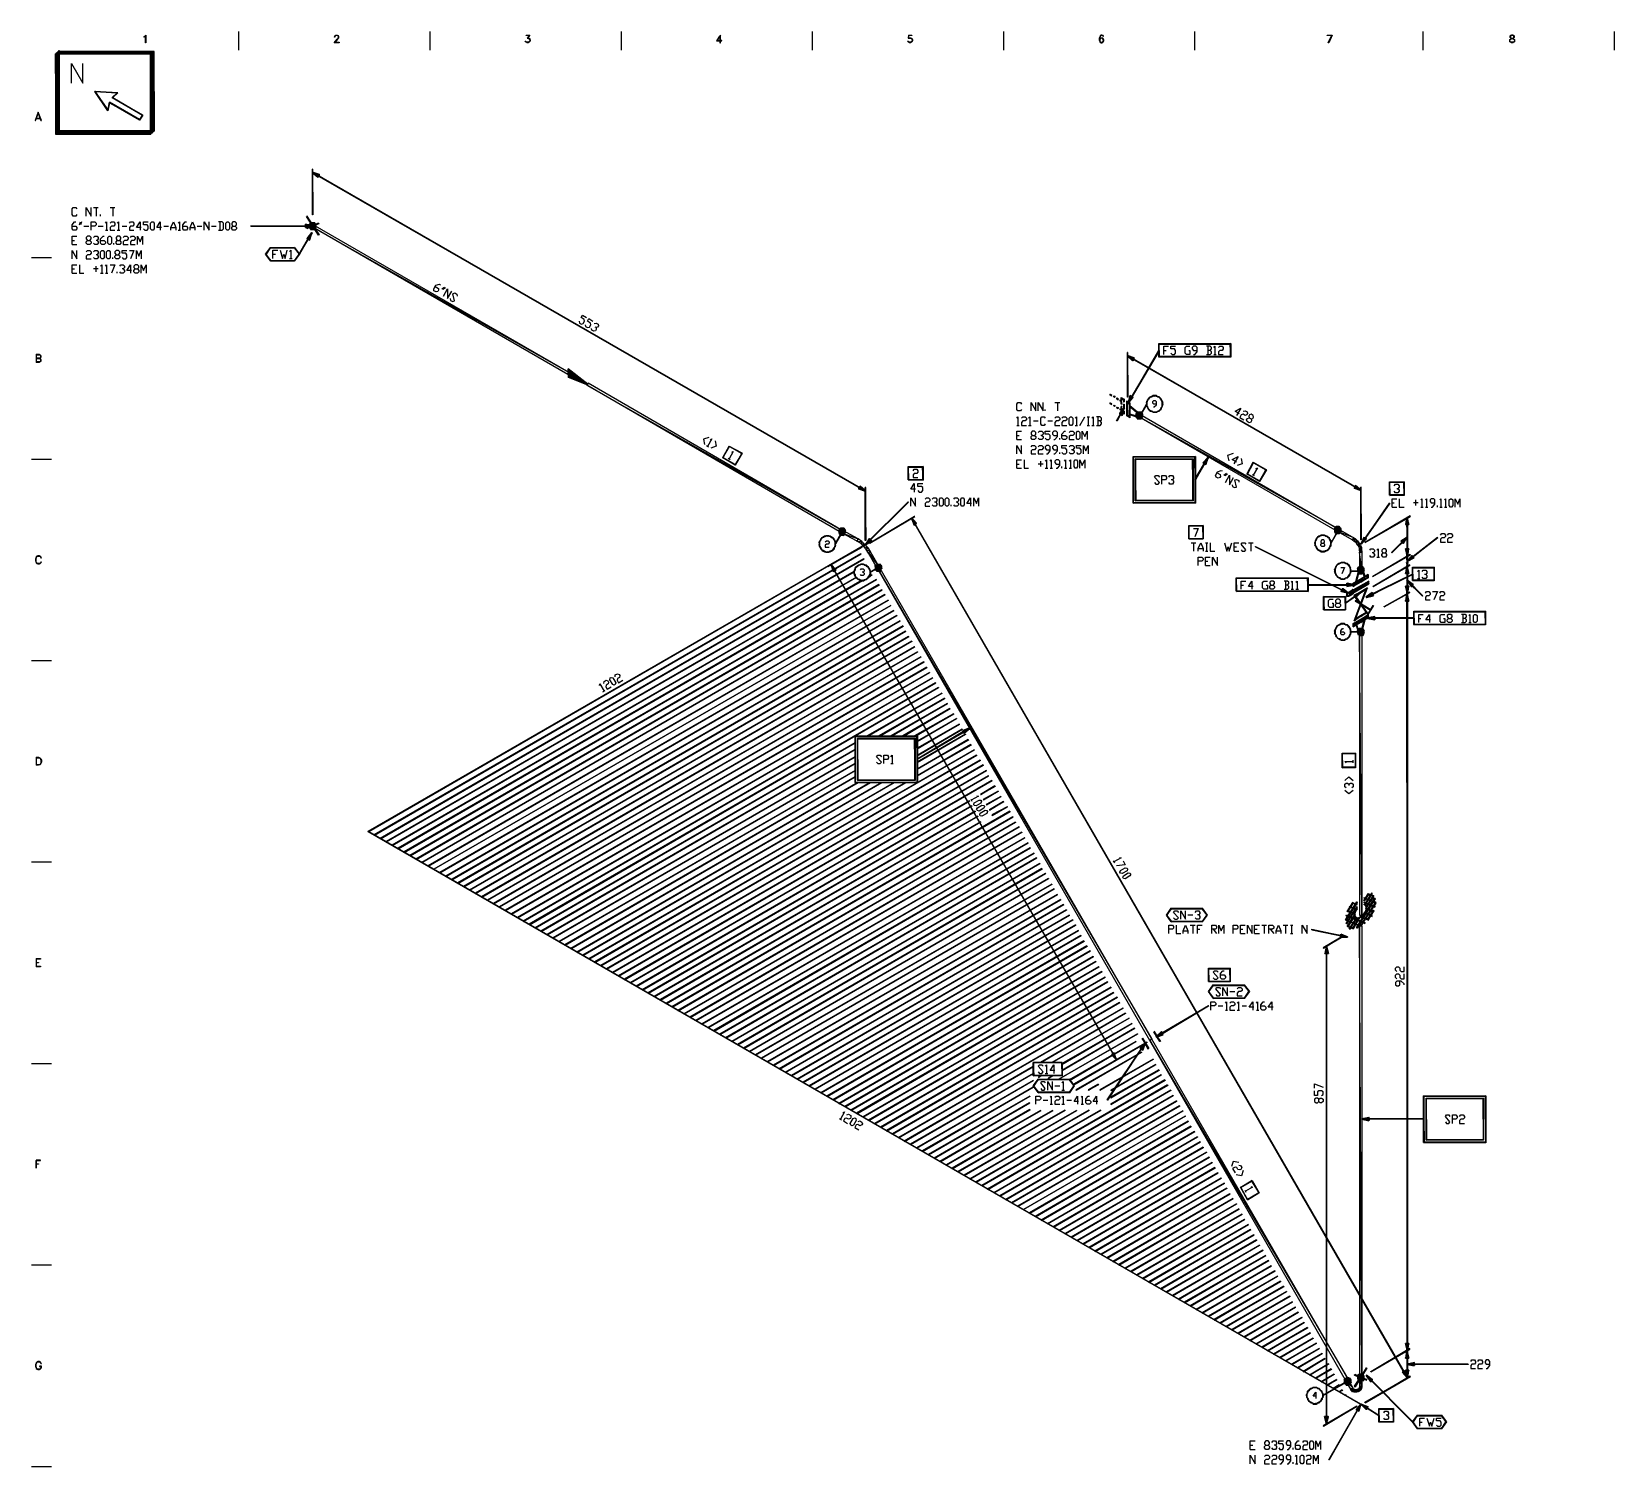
# Model space of a CAD drawing. Header units: millimetres. Extents: x 43 to 784, y -702 to -31.
import ezdxf

# ---------------------------------------------------------------- set-up
doc = ezdxf.new("R2010")
doc.units = ezdxf.units.MM
doc.layers.add('PDF_LINES', color=4, linetype='Continuous')

msp = doc.modelspace()

# ---------------------------------------------------------------- linework, layer by layer
at = {"layer": 'PDF_LINES'}
for p, q in [((95.44, -33.04), (95.8, -32.8)), ((95.8, -33.04), (95.44, -33.16)), ((95.44, -33.16), (95.44, -33.04)), ((95.8, -32.8), (96.28, -32.32)), ((96.16, -32.68), (95.8, -33.04)), ((96.16, -35.8), (96.16, -32.68)), ((96.28, -35.8), (96.16, -35.8)), ((96.28, -32.32), (96.28, -35.8)), ((139.84, -39.28), (139.84, -30.64)), ((184.48, -35.8), (185.92, -34.12)), ((186.76, -35.8), (184.48, -35.8)), ((184.6, -33.04), (184.72, -32.68)), ((184.6, -33.16), (184.6, -33.04)), ((184.72, -33.16), (184.6, -33.16)), ((186.04, -34.12), (184.6, -35.8)), ((184.6, -35.56), (186.76, -35.56)), ((184.72, -32.68), (184.96, -32.44)), ((184.96, -32.68), (184.72, -33.04)), ((184.72, -33.04), (184.72, -33.16)), ((184.96, -32.44), (185.2, -32.32)), ((185.2, -32.44), (184.96, -32.68)), ((185.2, -32.32), (185.92, -32.32)), ((185.92, -32.44), (185.2, -32.44)), ((185.92, -32.32), (186.28, -32.44)), ((186.28, -32.68), (185.92, -32.44)), ((185.92, -34.12), (186.28, -33.64)), ((186.4, -33.64), (186.04, -34.12)), ((186.28, -32.44), (186.4, -32.68)), ((186.4, -33.04), (186.28, -32.68)), ((186.28, -33.64), (186.4, -33.28)), ((186.4, -32.68), (186.52, -33.04)), ((186.4, -33.28), (186.4, -33.04)), ((186.52, -33.28), (186.4, -33.64)), ((186.52, -33.04), (186.52, -33.28)), ((186.76, -35.56), (186.76, -35.8)), ((229.36, -39.28), (229.36, -30.64)), ((274, -35.44), (273.88, -35.08)), ((273.88, -35.08), (274, -35.08)), ((274.24, -35.44), (274, -35.08)), ((274.6, -35.56), (274, -35.32)), ((274.24, -35.56), (274, -35.44)), ((274.24, -32.44), (274.24, -32.32)), ((274.24, -32.32), (276.04, -32.32)), ((275.8, -32.44), (274.24, -32.44)), ((274.72, -35.56), (274.24, -35.44)), ((274.72, -35.8), (274.24, -35.56)), ((275.8, -32.32), (274.72, -33.76)), ((274.72, -33.76), (275.2, -33.76)), ((275.2, -35.56), (274.72, -35.56)), ((275.2, -35.8), (274.72, -35.8)), ((276.04, -32.32), (274.84, -33.76)), ((274.84, -33.64), (275.2, -33.64)), ((275.2, -33.64), (275.68, -33.76)), ((275.2, -33.76), (275.68, -34)), ((275.68, -35.44), (275.2, -35.56)), ((275.68, -35.56), (275.2, -35.8)), ((275.32, -33.76), (275.8, -34.12)), ((275.8, -35.32), (275.32, -35.56)), ((275.68, -33.76), (276.04, -34.12)), ((275.68, -34), (276.04, -34.48)), ((276.04, -34.96), (275.68, -35.44)), ((276.04, -35.32), (275.68, -35.56)), ((275.8, -34.12), (276.04, -34.6)), ((276.04, -34.84), (275.8, -35.32)), ((276.04, -34.12), (276.16, -34.6)), ((276.04, -34.6), (276.04, -34.84)), ((276.16, -34.84), (276.04, -35.32)), ((276.16, -34.6), (276.16, -34.84)), ((318.88, -39.28), (318.88, -30.64)), ((365.2, -32.32), (363.4, -34.96)), ((363.4, -34.96), (365.8, -34.96)), ((363.52, -34.96), (364.96, -32.8)), ((365.8, -34.84), (363.52, -34.84)), ((364.96, -32.8), (364.96, -35.8)), ((364.96, -35.8), (365.2, -35.8)), ((365.2, -35.8), (365.2, -32.32)), ((365.8, -34.96), (365.8, -34.84)), ((408.28, -39.28), (408.28, -30.64)), ((453.04, -35.44), (452.8, -35.08)), ((452.8, -35.08), (453.04, -35.08)), ((453.16, -32.32), (453.04, -33.76)), ((453.04, -33.76), (453.16, -33.76)), ((453.16, -35.44), (453.04, -35.08)), ((453.52, -35.56), (453.04, -35.32)), ((453.16, -35.56), (453.04, -35.44)), ((453.16, -32.32), (454.84, -32.32)), ((453.28, -32.44), (453.16, -33.64)), ((453.16, -33.64), (453.64, -33.52)), ((453.16, -33.76), (453.52, -33.64)), ((453.64, -35.56), (453.16, -35.44)), ((453.64, -35.8), (453.16, -35.56)), ((454.84, -32.44), (453.28, -32.44)), ((453.52, -33.64), (454.12, -33.64)), ((453.64, -33.52), (454.12, -33.52)), ((454.12, -35.56), (453.64, -35.56)), ((454.12, -35.8), (453.64, -35.8)), ((454.12, -33.52), (454.6, -33.64)), ((454.12, -33.64), (454.6, -33.76)), ((454.6, -35.44), (454.12, -35.56)), ((454.6, -35.56), (454.12, -35.8)), ((454.36, -33.64), (454.84, -34)), ((454.84, -35.32), (454.36, -35.56)), ((454.6, -33.64), (454.96, -34)), ((454.6, -33.76), (454.96, -34.24)), ((454.96, -34.96), (454.6, -35.44)), ((454.96, -35.32), (454.6, -35.56)), ((454.84, -32.32), (454.84, -32.44)), ((454.84, -34), (454.96, -34.48)), ((454.96, -34.84), (454.84, -35.32)), ((454.96, -34), (455.08, -34.48)), ((454.96, -34.48), (454.96, -34.84)), ((455.08, -34.84), (454.96, -35.32)), ((455.08, -34.48), (455.08, -34.84)), ((497.8, -39.28), (497.8, -30.64)), ((542.68, -33.04), (542.44, -33.76)), ((542.44, -33.76), (542.44, -34.6)), ((542.44, -34.6), (542.68, -35.32)), ((542.92, -32.44), (542.68, -33.04)), ((542.8, -33.04), (542.68, -33.76)), ((542.92, -33.76), (542.68, -34.12)), ((542.68, -33.76), (542.68, -34.6)), ((542.92, -34), (542.68, -34.48)), ((542.8, -34.12), (542.68, -34.6)), ((542.68, -34.6), (542.8, -35.32)), ((542.68, -34.96), (542.92, -35.44)), ((542.68, -35.32), (542.92, -35.56)), ((543.16, -32.44), (542.8, -33.04)), ((543.28, -33.76), (542.8, -34.12)), ((542.8, -35.32), (543.28, -35.56)), ((543.4, -32.32), (542.92, -32.44)), ((543.4, -32.44), (542.92, -32.68)), ((543.4, -33.64), (542.92, -33.76)), ((543.4, -33.76), (542.92, -34)), ((542.92, -35.44), (543.4, -35.56)), ((542.92, -35.56), (543.4, -35.8)), ((543.76, -32.32), (543.4, -32.32)), ((543.76, -32.44), (543.4, -32.44)), ((543.64, -33.64), (543.4, -33.64)), ((543.64, -33.76), (543.4, -33.76)), ((543.4, -35.56), (543.64, -35.56)), ((543.4, -35.8), (543.64, -35.8)), ((544.12, -33.76), (543.64, -33.64)), ((544.12, -34), (543.64, -33.76)), ((543.64, -35.56), (544.12, -35.44)), ((543.64, -35.8), (544.12, -35.56)), ((544.24, -32.44), (543.76, -32.32)), ((544.24, -32.68), (543.76, -32.44)), ((544.24, -34.12), (543.76, -33.76)), ((543.76, -35.56), (544.24, -35.32)), ((544.12, -32.44), (544.24, -32.8)), ((544.48, -34.12), (544.12, -33.76)), ((544.48, -34.48), (544.12, -34)), ((544.12, -35.44), (544.48, -34.96)), ((544.12, -35.56), (544.48, -35.32)), ((544.48, -32.8), (544.24, -32.44)), ((544.24, -32.8), (544.48, -32.8)), ((544.48, -34.6), (544.24, -34.12)), ((544.24, -35.32), (544.48, -34.84)), ((544.6, -34.6), (544.48, -34.12)), ((544.48, -34.84), (544.48, -34.6)), ((544.48, -35.32), (544.6, -34.84)), ((544.6, -34.84), (544.6, -34.6)), ((587.2, -39.28), (587.2, -30.64)), ((649.12, -32.44), (649.12, -32.32)), ((649.12, -32.32), (651.4, -32.32)), ((651.28, -32.44), (649.12, -32.44)), ((649.6, -35.8), (651.28, -32.32)), ((649.84, -35.8), (649.6, -35.8)), ((651.4, -32.32), (649.84, -35.8)), ((694.12, -39.28), (694.12, -30.64)), ((734.56, -34.6), (734.68, -34.24)), ((734.56, -35.08), (734.56, -34.6)), ((734.68, -35.44), (734.56, -35.08)), ((734.92, -32.44), (734.68, -32.8)), ((734.68, -32.8), (734.68, -33.16)), ((734.68, -33.16), (734.92, -33.52)), ((734.68, -34.24), (735.04, -34)), ((734.68, -34.6), (734.92, -34.24)), ((734.68, -35.08), (734.68, -34.6)), ((734.92, -35.44), (734.68, -35.08)), ((734.68, -35.32), (735.16, -35.56)), ((734.92, -35.56), (734.68, -35.44)), ((735.4, -32.32), (734.92, -32.44)), ((735.04, -32.44), (734.92, -32.8)), ((735.4, -32.44), (734.92, -32.68)), ((734.92, -32.8), (734.92, -33.16)), ((734.92, -33.16), (735.04, -33.52)), ((734.92, -33.52), (735.04, -33.64)), ((734.92, -34.24), (735.04, -34.12)), ((735.4, -35.56), (734.92, -35.44)), ((735.4, -35.8), (734.92, -35.56)), ((735.04, -33.52), (735.4, -33.64)), ((735.04, -33.64), (735.4, -33.76)), ((735.04, -34), (735.4, -33.76)), ((735.04, -34.12), (735.4, -34)), ((736, -32.32), (735.4, -32.32)), ((736, -32.44), (735.4, -32.44)), ((735.4, -33.64), (736, -33.76)), ((735.4, -33.76), (736, -33.64)), ((735.4, -33.76), (736, -34)), ((735.4, -34), (736, -33.76)), ((736, -35.56), (735.4, -35.56)), ((736, -35.8), (735.4, -35.8)), ((736.48, -32.44), (736, -32.32)), ((736.48, -32.68), (736, -32.44)), ((736, -33.64), (736.36, -33.52)), ((736, -33.76), (736.36, -33.64)), ((736, -33.76), (736.36, -34)), ((736, -34), (736.36, -34.12)), ((736.48, -35.44), (736, -35.56)), ((736.48, -35.56), (736, -35.8)), ((736.24, -35.56), (736.72, -35.32)), ((736.48, -32.8), (736.36, -32.44)), ((736.36, -33.52), (736.48, -33.16)), ((736.36, -33.64), (736.48, -33.52)), ((736.36, -34), (736.72, -34.24)), ((736.36, -34.12), (736.48, -34.24)), ((736.72, -32.8), (736.48, -32.44)), ((736.48, -33.16), (736.48, -32.8)), ((736.48, -33.52), (736.72, -33.16)), ((736.48, -34.24), (736.72, -34.6)), ((736.72, -35.08), (736.48, -35.44)), ((736.72, -35.44), (736.48, -35.56)), ((736.72, -33.16), (736.72, -32.8)), ((736.72, -34.24), (736.84, -34.6)), ((736.72, -34.6), (736.72, -35.08)), ((736.84, -35.08), (736.72, -35.44)), ((736.84, -34.6), (736.84, -35.08)), ((783.52, -39.28), (783.52, -30.64)), ((54.28, -78.52), (54.04, -40.96)), ((54.04, -40.96), (54.04, -78.64)), ((54.28, -78.52), (54.04, -40.96)), ((54.04, -40.96), (54.28, -41.2)), ((54.04, -40.96), (54.28, -41.2)), ((99.04, -40.96), (54.04, -40.96)), ((54.28, -41.2), (99.04, -40.96)), ((54.28, -41.2), (99.04, -40.96)), ((54.28, -41.2), (54.28, -78.52)), ((98.92, -41.2), (54.28, -41.2)), ((54.64, -78.16), (54.52, -40.6)), ((54.52, -40.6), (54.52, -78.28)), ((54.64, -78.16), (54.52, -40.6)), ((54.52, -40.6), (54.64, -40.84)), ((54.52, -40.6), (54.64, -40.84)), ((99.4, -40.6), (54.52, -40.6)), ((54.64, -40.84), (99.4, -40.6)), ((54.64, -40.84), (99.4, -40.6)), ((54.64, -40.84), (54.64, -78.16)), ((99.28, -40.84), (54.64, -40.84)), ((55, -77.8), (54.88, -40.24)), ((54.88, -40.24), (54.88, -77.92)), ((55, -77.8), (54.88, -40.24)), ((54.88, -40.24), (55, -40.36)), ((54.88, -40.24), (55, -40.36)), ((99.76, -40.24), (54.88, -40.24)), ((55, -40.36), (99.76, -40.24)), ((55, -40.36), (99.76, -40.24)), ((55, -40.36), (55, -77.8)), ((99.64, -40.36), (55, -40.36)), ((55.36, -77.44), (55.24, -39.88)), ((55.24, -39.88), (55.24, -77.56)), ((55.36, -77.44), (55.24, -39.88)), ((55.24, -39.88), (55.36, -40)), ((55.24, -39.88), (55.36, -40)), ((100.24, -39.88), (55.24, -39.88)), ((55.36, -40), (100.24, -39.88)), ((55.36, -40), (100.24, -39.88)), ((55.36, -40), (55.36, -77.44)), ((100, -40), (55.36, -40)), ((55.72, -76.96), (55.6, -39.52)), ((55.6, -39.52), (55.6, -77.2)), ((55.72, -76.96), (55.6, -39.52)), ((55.6, -39.52), (55.72, -39.52)), ((55.72, -39.52), (55.72, -76.96)), ((98.68, -41.44), (98.56, -41.44)), ((98.56, -41.44), (98.68, -78.64)), ((98.56, -41.44), (98.68, -78.64)), ((98.56, -78.52), (98.56, -41.44)), ((98.68, -78.64), (98.68, -41.44)), ((99.04, -40.96), (98.92, -41.2)), ((99.04, -40.96), (98.92, -41.2)), ((98.92, -41.2), (99.04, -78.28)), ((98.92, -41.2), (99.04, -78.28)), ((98.92, -78.16), (98.92, -41.2)), ((99.04, -78.28), (99.04, -40.96)), ((99.4, -40.6), (99.28, -40.84)), ((99.4, -40.6), (99.28, -40.84)), ((99.28, -40.84), (99.4, -77.92)), ((99.28, -40.84), (99.4, -77.92)), ((99.28, -77.8), (99.28, -40.84)), ((99.4, -77.92), (99.4, -40.6)), ((99.76, -40.24), (99.64, -40.36)), ((99.76, -40.24), (99.64, -40.36)), ((99.64, -40.36), (99.76, -77.56)), ((99.64, -40.36), (99.76, -77.56)), ((99.64, -77.44), (99.64, -40.36)), ((99.76, -77.56), (99.76, -40.24)), ((100.24, -39.88), (100, -40)), ((100.24, -39.88), (100, -40)), ((100, -40), (100.24, -77.2)), ((100, -40), (100.24, -77.2)), ((100, -76.96), (100, -40)), ((100.24, -77.2), (100.24, -39.88)), ((61.48, -54.76), (61.48, -45.52)), ((61.48, -45.52), (66.76, -54.76)), ((66.76, -54.76), (66.76, -45.52)), ((72.64, -58.48), (72.52, -58.6)), ((72.52, -58.6), (72.64, -58.48)), ((72.52, -58.6), (78.52, -67.24)), ((72.52, -58.6), (78.52, -67.24)), ((78.52, -67.72), (72.52, -58.6)), ((83.2, -59.2), (72.52, -58.6)), ((72.52, -58.6), (82.84, -59.32)), ((83.2, -59.2), (72.52, -58.6)), ((78.52, -67.24), (72.64, -58.48)), ((72.64, -58.48), (83.2, -59.2)), ((83.2, -59.2), (80.92, -61.48)), ((82.84, -59.32), (83.2, -59.2)), ((82.84, -59.32), (83.2, -59.2)), ((78.52, -67.72), (79.24, -63.64)), ((79.24, -63.64), (78.52, -67.24)), ((78.52, -67.72), (79.24, -63.64)), ((79.36, -63.88), (78.52, -67.72)), ((79.24, -63.64), (79.36, -63.88)), ((79.24, -63.64), (79.36, -63.88)), ((93.4, -71.8), (79.24, -63.64)), ((79.36, -63.88), (93.4, -71.8)), ((79.36, -63.88), (93.4, -71.8)), ((93.4, -72.04), (79.36, -63.88)), ((82.84, -59.32), (80.56, -61.48)), ((94.96, -69.64), (80.56, -61.48)), ((80.56, -61.48), (94.72, -69.76)), ((94.96, -69.64), (80.56, -61.48)), ((80.56, -61.48), (80.92, -61.48)), ((80.56, -61.48), (80.92, -61.48)), ((80.92, -61.48), (82.84, -59.32)), ((80.92, -61.48), (82.84, -59.32)), ((80.92, -61.48), (94.96, -69.64)), ((46, -68.32), (44.56, -72.16)), ((44.56, -72.16), (44.68, -72.16)), ((44.68, -72.16), (46, -68.92)), ((44.92, -71.2), (47.08, -71.2)), ((45.04, -71.08), (46.84, -71.08)), ((47.44, -72.16), (46, -68.32)), ((46, -68.92), (47.2, -72.16)), ((47.2, -72.16), (47.44, -72.16)), ((78.52, -67.24), (78.52, -67.72)), ((78.52, -67.24), (78.52, -67.72)), ((94.96, -69.64), (93.4, -72.04)), ((93.4, -72.04), (94.72, -69.76)), ((94.72, -69.76), (93.4, -71.8)), ((93.4, -72.04), (94.72, -69.76)), ((93.4, -71.8), (93.4, -72.04)), ((93.4, -71.8), (93.4, -72.04)), ((94.72, -69.76), (94.96, -69.64)), ((94.72, -69.76), (94.96, -69.64)), ((98.56, -78.52), (54.04, -78.64)), ((98.56, -78.52), (54.04, -78.64)), ((54.04, -78.64), (54.28, -78.52)), ((54.04, -78.64), (54.28, -78.52)), ((54.04, -78.64), (98.68, -78.64)), ((54.28, -78.52), (98.56, -78.52)), ((98.92, -78.16), (54.52, -78.28)), ((98.92, -78.16), (54.52, -78.28)), ((54.52, -78.28), (54.64, -78.16)), ((54.52, -78.28), (54.64, -78.16)), ((54.52, -78.28), (99.04, -78.28)), ((54.64, -78.16), (98.92, -78.16)), ((99.28, -77.8), (54.88, -77.92)), ((99.28, -77.8), (54.88, -77.92)), ((54.88, -77.92), (55, -77.8)), ((54.88, -77.92), (55, -77.8)), ((54.88, -77.92), (99.4, -77.92)), ((55, -77.8), (99.28, -77.8)), ((99.64, -77.44), (55.24, -77.56)), ((99.64, -77.44), (55.24, -77.56)), ((55.24, -77.56), (55.36, -77.44)), ((55.24, -77.56), (55.36, -77.44)), ((55.24, -77.56), (99.76, -77.56)), ((55.36, -77.44), (99.64, -77.44)), ((100, -76.96), (55.6, -77.2)), ((100, -76.96), (55.6, -77.2)), ((55.6, -77.2), (55.72, -76.96)), ((55.6, -77.2), (55.72, -76.96)), ((55.6, -77.2), (100.24, -77.2)), ((55.72, -76.96), (100, -76.96)), ((98.68, -78.64), (98.56, -78.52)), ((98.68, -78.64), (98.56, -78.52)), ((99.04, -78.28), (98.92, -78.16)), ((99.04, -78.28), (98.92, -78.16)), ((99.4, -77.92), (99.28, -77.8)), ((99.4, -77.92), (99.28, -77.8)), ((99.76, -77.56), (99.64, -77.44)), ((99.76, -77.56), (99.64, -77.44)), ((100.24, -77.2), (100, -76.96)), ((100.24, -77.2), (100, -76.96)), ((174.52, -94.96), (174.28, -94.96)), ((174.28, -94.96), (174.52, -116.32)), ((174.28, -94.96), (174.52, -116.32)), ((174.28, -116.32), (174.28, -94.96)), ((174.52, -116.32), (174.52, -94.96)), ((174.16, -96.52), (174.28, -96.4)), ((174.28, -96.4), (174.16, -96.52)), ((174.16, -96.52), (174.28, -96.4)), ((174.28, -96.4), (174.16, -96.52)), ((174.16, -96.52), (174.28, -96.4)), ((174.28, -96.4), (174.16, -96.52)), ((174.16, -96.52), (174.28, -96.4)), ((174.28, -96.4), (174.16, -96.52)), ((174.28, -96.4), (174.16, -96.52)), ((176.92, -98.56), (174.16, -96.52)), ((174.16, -96.52), (176.8, -98.68)), ((176.92, -98.56), (174.16, -96.52)), ((174.16, -96.52), (177.52, -97.48)), ((174.16, -96.52), (177.52, -97.48)), ((177.28, -97.6), (174.16, -96.52)), ((176.92, -98.44), (174.16, -96.52)), ((174.16, -96.52), (176.8, -98.56)), ((176.92, -98.44), (174.16, -96.52)), ((174.16, -96.52), (177.4, -97.6)), ((174.16, -96.52), (177.4, -97.6)), ((177.4, -97.84), (174.16, -96.52)), ((176.92, -98.44), (174.16, -96.52)), ((174.16, -96.52), (176.8, -98.56)), ((176.92, -98.44), (174.16, -96.52)), ((174.16, -96.52), (177.4, -97.84)), ((174.16, -96.52), (177.4, -97.84)), ((177.4, -97.96), (174.16, -96.52)), ((177.04, -98.2), (174.16, -96.52)), ((174.16, -96.52), (176.92, -98.32)), ((177.04, -98.2), (174.16, -96.52)), ((174.16, -96.52), (177.28, -97.84)), ((174.16, -96.52), (177.28, -97.84)), ((177.16, -97.96), (174.16, -96.52)), ((174.16, -96.52), (433.12, -245.56)), ((174.16, -96.52), (433.12, -245.56)), ((433, -245.68), (174.16, -96.52)), ((174.28, -96.4), (176.92, -98.56)), ((177.52, -97.48), (174.28, -96.4)), ((174.28, -96.4), (176.92, -98.44)), ((177.4, -97.6), (174.28, -96.4)), ((174.28, -96.4), (176.92, -98.44)), ((177.4, -97.84), (174.28, -96.4)), ((174.28, -96.4), (177.04, -98.2)), ((177.28, -97.84), (174.28, -96.4)), ((433.12, -245.56), (174.28, -96.4)), ((176.8, -98.56), (177.28, -97.6)), ((176.8, -98.56), (176.92, -98.44)), ((176.8, -98.56), (176.92, -98.44)), ((176.8, -98.68), (176.92, -98.56)), ((176.92, -98.68), (176.8, -98.56)), ((176.92, -98.68), (177.52, -97.48)), ((177.28, -97.6), (176.92, -98.68)), ((177.28, -97.6), (176.92, -98.68)), ((176.92, -98.32), (177.04, -98.2)), ((177.28, -97.84), (177.16, -97.96)), ((177.52, -97.48), (177.28, -97.6)), ((177.52, -97.48), (177.28, -97.6)), ((177.4, -97.6), (177.4, -97.84)), ((177.4, -97.84), (177.4, -97.96)), ((61.84, -113.56), (62.32, -112.96)), ((61.84, -116.2), (61.84, -113.56)), ((62.32, -116.92), (61.84, -116.2)), ((62.32, -112.96), (63.52, -112.96)), ((63.52, -116.92), (62.32, -116.92)), ((63.52, -112.96), (64, -113.56)), ((64, -116.2), (63.52, -116.92)), ((68.44, -116.92), (68.44, -112.96)), ((68.44, -112.96), (70.72, -116.92)), ((70.72, -116.92), (70.72, -112.96)), ((71.8, -112.96), (74.08, -112.96)), ((73, -112.96), (73, -116.92)), ((75.16, -116.92), (75.16, -116.2)), ((79.6, -112.96), (81.88, -112.96)), ((80.8, -112.96), (80.8, -116.92)), ((171.76, -116.92), (171.52, -117.16)), ((171.52, -117.16), (177.4, -125.68)), ((171.52, -117.16), (177.4, -125.68)), ((177.04, -125.92), (171.52, -117.16)), ((177.4, -125.68), (171.76, -116.92)), ((174.52, -116.32), (174.28, -116.32)), ((61.84, -121), (62.92, -119.68)), ((61.84, -122.92), (61.84, -121)), ((61.84, -121.6), (63.52, -121.6)), ((62.32, -123.52), (61.84, -122.92)), ((63.52, -123.52), (62.32, -123.52)), ((62.92, -119.68), (63.52, -119.68)), ((63.52, -121.6), (64, -122.2)), ((64, -122.92), (63.52, -123.52)), ((64, -122.2), (64, -122.92)), ((65.2, -121), (65.68, -119.68)), ((66.28, -119.68), (65.68, -121)), ((67.36, -121.6), (69.64, -121.6)), ((70.72, -123.52), (70.72, -119.68)), ((70.72, -119.68), (72.4, -119.68)), ((72.4, -121.6), (70.72, -121.6)), ((72.4, -119.68), (73, -120.28)), ((73, -121), (72.4, -121.6)), ((73, -120.28), (73, -121)), ((74.08, -121.6), (76.36, -121.6)), ((77.44, -120.28), (77.92, -119.68)), ((77.44, -123.52), (78.52, -123.52)), ((77.92, -119.68), (77.92, -123.52)), ((79.6, -120.28), (80.2, -119.68)), ((80.2, -121.6), (79.6, -122.2)), ((79.6, -122.2), (79.6, -123.52)), ((79.6, -123.52), (81.88, -123.52)), ((80.2, -119.68), (81.28, -119.68)), ((81.28, -121.6), (80.2, -121.6)), ((81.28, -119.68), (81.88, -120.28)), ((81.88, -121), (81.28, -121.6)), ((81.88, -120.28), (81.88, -121)), ((82.96, -120.28), (83.56, -119.68)), ((82.96, -123.52), (84.16, -123.52)), ((83.56, -119.68), (83.56, -123.52)), ((85.24, -121.6), (87.4, -121.6)), ((88.6, -120.28), (89.08, -119.68)), ((89.08, -121.6), (88.6, -122.2)), ((88.6, -122.2), (88.6, -123.52)), ((88.6, -123.52), (90.76, -123.52)), ((89.08, -119.68), (90.28, -119.68)), ((90.28, -121.6), (89.08, -121.6)), ((90.28, -119.68), (90.76, -120.28)), ((90.76, -121), (90.28, -121.6)), ((90.76, -120.28), (90.76, -121)), ((91.96, -122.2), (93.64, -119.68)), ((94.12, -122.2), (91.96, -122.2)), ((93.64, -119.68), (93.64, -123.52)), ((95.2, -121), (95.2, -119.68)), ((95.2, -119.68), (97.48, -119.68)), ((96.88, -121), (95.2, -121)), ((95.2, -122.92), (95.8, -123.52)), ((95.8, -123.52), (96.88, -123.52)), ((97.48, -121.6), (96.88, -121)), ((96.88, -123.52), (97.48, -122.92)), ((97.48, -122.92), (97.48, -121.6)), ((98.56, -120.28), (99.16, -119.68)), ((98.56, -122.92), (98.56, -120.28)), ((99.16, -123.52), (98.56, -122.92)), ((99.16, -119.68), (99.76, -119.68)), ((99.76, -123.52), (99.16, -123.52)), ((99.76, -119.68), (100.24, -120.28)), ((100.24, -122.92), (99.76, -123.52)), ((100.24, -120.28), (100.24, -122.92)), ((101.44, -122.2), (103, -119.68)), ((103.6, -122.2), (101.44, -122.2)), ((103, -119.68), (103, -123.52)), ((104.68, -121.6), (106.96, -121.6)), ((108.04, -122.2), (109.24, -119.68)), ((108.04, -123.52), (108.04, -122.2)), ((108.04, -122.2), (110.32, -122.2)), ((109.24, -119.68), (110.32, -122.2)), ((110.32, -122.2), (110.32, -123.52)), ((111.4, -120.28), (112, -119.68)), ((111.4, -123.52), (112.48, -123.52)), ((112, -119.68), (112, -123.52)), ((113.68, -121), (114.76, -119.68)), ((113.68, -122.92), (113.68, -121)), ((113.68, -121.6), (115.36, -121.6)), ((114.16, -123.52), (113.68, -122.92)), ((115.36, -123.52), (114.16, -123.52)), ((114.76, -119.68), (115.36, -119.68)), ((115.36, -121.6), (115.84, -122.2)), ((115.84, -122.92), (115.36, -123.52)), ((115.84, -122.2), (115.84, -122.92)), ((117.04, -122.2), (118.12, -119.68)), ((117.04, -123.52), (117.04, -122.2)), ((117.04, -122.2), (119.2, -122.2)), ((118.12, -119.68), (119.2, -122.2)), ((119.2, -122.2), (119.2, -123.52)), ((120.4, -121.6), (122.56, -121.6)), ((123.64, -123.52), (123.64, -119.68)), ((123.64, -119.68), (125.92, -123.52)), ((125.92, -123.52), (125.92, -119.68)), ((127, -121.6), (129.28, -121.6)), ((132.04, -119.68), (130.36, -119.68)), ((130.36, -123.52), (132.04, -123.52)), ((130.96, -119.68), (130.96, -123.52)), ((132.64, -120.28), (132.04, -119.68)), ((132.04, -123.52), (132.64, -122.92)), ((132.64, -122.92), (132.64, -120.28)), ((133.72, -120.28), (134.32, -119.68)), ((133.72, -122.92), (133.72, -120.28)), ((134.32, -123.52), (133.72, -122.92)), ((134.32, -119.68), (134.8, -119.68)), ((134.8, -123.52), (134.32, -123.52)), ((134.8, -119.68), (135.4, -120.28)), ((135.4, -122.92), (134.8, -123.52)), ((135.4, -120.28), (135.4, -122.92)), ((137.08, -119.68), (136.48, -120.28)), ((136.48, -120.28), (136.48, -121)), ((136.48, -121), (137.08, -121.6)), ((136.48, -122.2), (137.08, -121.6)), ((136.48, -122.92), (136.48, -122.2)), ((137.08, -123.52), (136.48, -122.92)), ((138.16, -119.68), (137.08, -119.68)), ((137.08, -121.6), (138.16, -121.6)), ((138.16, -123.52), (137.08, -123.52)), ((138.76, -120.28), (138.16, -119.68)), ((138.16, -121.6), (138.76, -121)), ((138.16, -121.6), (138.76, -122.2)), ((138.76, -122.92), (138.16, -123.52)), ((138.76, -121), (138.76, -120.28)), ((138.76, -122.2), (138.76, -122.92)), ((174.4, -121.48), (145.48, -121.6)), ((174.4, -121.48), (145.48, -121.6)), ((145.48, -121.6), (145.48, -121.48)), ((145.48, -121.48), (174.4, -121.48)), ((145.48, -121.6), (174.4, -121.6)), ((168.04, -134.68), (173.92, -124.6)), ((173.92, -124.6), (168.16, -134.8)), ((173.92, -124.6), (168.16, -134.8)), ((168.16, -134.8), (174.16, -124.72)), ((171.04, -120.64), (171.04, -120.88)), ((174.4, -121.48), (171.04, -120.64)), ((171.16, -122.2), (171.04, -120.76)), ((171.04, -120.76), (171.04, -122.32)), ((171.16, -122.2), (171.04, -120.76)), ((171.04, -120.76), (171.16, -120.76)), ((171.04, -120.88), (174.4, -121.48)), ((171.04, -120.88), (174.4, -121.48)), ((174.4, -121.6), (171.04, -120.88)), ((171.04, -120.88), (171.04, -121)), ((174.4, -121.48), (171.04, -120.88)), ((171.04, -121), (174.4, -121.48)), ((171.04, -121), (174.4, -121.48)), ((174.4, -121.6), (171.04, -121)), ((171.04, -121), (171.04, -121.24)), ((174.4, -121.48), (171.04, -121)), ((171.04, -121.24), (174.4, -121.48)), ((171.04, -121.24), (174.4, -121.48)), ((174.4, -121.6), (171.04, -121.24)), ((171.04, -121.24), (171.04, -121.48)), ((174.4, -121.48), (171.04, -121.24)), ((174.4, -121.48), (171.04, -122.32)), ((174.4, -121.48), (171.04, -122.32)), ((174.4, -121.48), (171.04, -122.2)), ((174.4, -121.48), (171.04, -122.2)), ((171.04, -121.96), (174.4, -121.48)), ((174.4, -121.48), (171.04, -121.96)), ((174.4, -121.48), (171.04, -121.96)), ((171.04, -121.84), (174.4, -121.48)), ((171.04, -121.48), (174.4, -121.48)), ((171.04, -121.48), (174.4, -121.48)), ((174.4, -121.6), (171.04, -121.48)), ((174.4, -121.48), (171.04, -121.84)), ((174.4, -121.48), (171.04, -121.84)), ((171.04, -121.6), (174.4, -121.48)), ((171.04, -122.32), (174.4, -121.6)), ((171.04, -122.2), (174.4, -121.6)), ((171.04, -121.96), (174.4, -121.6)), ((171.04, -121.84), (174.4, -121.6)), ((171.04, -121.84), (171.04, -121.6)), ((171.04, -121.96), (171.04, -121.84)), ((171.04, -122.2), (171.04, -121.96)), ((171.04, -122.32), (171.16, -122.2)), ((171.04, -122.32), (171.16, -122.2)), ((171.16, -120.76), (171.16, -122.2)), ((171.16, -122.2), (174.4, -121.48)), ((177.16, -120.28), (171.52, -122.44)), ((171.52, -122.44), (171.76, -122.8)), ((171.76, -122.8), (177.16, -120.28)), ((171.76, -122.8), (177.16, -120.28)), ((177.28, -120.52), (171.76, -122.8)), ((173.92, -124.6), (171.76, -127.24)), ((173.92, -124.6), (171.76, -127.36)), ((171.88, -127.36), (173.92, -124.6)), ((171.88, -127.36), (173.92, -124.6)), ((171.88, -127.48), (173.92, -124.6)), ((171.88, -127.48), (173.92, -124.6)), ((173.92, -124.6), (171.88, -127.36)), ((174.16, -124.72), (171.88, -127.36)), ((174.16, -124.72), (171.88, -127.48)), ((172.12, -127.48), (173.92, -124.6)), ((172.12, -127.48), (173.92, -124.6)), ((173.92, -124.6), (172.12, -127.36)), ((174.16, -124.72), (172.12, -127.48)), ((172.24, -127.48), (173.92, -124.6)), ((172.24, -127.48), (173.92, -124.6)), ((172.24, -127.6), (173.92, -124.6)), ((174.16, -124.72), (172.24, -127.48)), ((172.48, -127.84), (173.92, -124.6)), ((173.92, -124.6), (172.48, -127.72)), ((173.92, -124.6), (172.48, -127.72)), ((172.48, -127.72), (174.16, -124.72)), ((173.92, -124.6), (172.6, -127.84)), ((173.92, -124.6), (172.6, -127.84)), ((172.6, -127.84), (174.16, -124.72)), ((173.08, -122.08), (172.72, -120.76)), ((172.72, -120.76), (172.72, -122.44)), ((173.08, -122.08), (172.72, -120.76)), ((172.72, -120.76), (173.08, -121.12)), ((172.72, -120.76), (173.08, -121.12)), ((175.96, -120.76), (172.72, -120.76)), ((172.72, -122.44), (173.08, -122.08)), ((172.72, -122.44), (173.08, -122.08)), ((175.36, -122.44), (172.72, -122.44)), ((172.72, -122.44), (175.72, -122.8)), ((175.36, -122.44), (172.72, -122.44)), ((172.72, -127.84), (173.92, -124.6)), ((172.84, -127.84), (173.92, -124.6)), ((173.92, -124.6), (172.84, -127.84)), ((173.92, -124.6), (172.84, -127.84)), ((172.84, -127.84), (174.16, -124.72)), ((173.92, -124.6), (172.96, -128.2)), ((173.92, -124.6), (172.96, -128.2)), ((172.96, -128.2), (174.16, -124.72)), ((173.44, -122.44), (173.08, -120.4)), ((173.08, -120.4), (173.08, -122.8)), ((173.44, -122.44), (173.08, -120.4)), ((173.08, -120.4), (173.44, -120.76)), ((173.08, -120.4), (173.44, -120.76)), ((175.72, -120.4), (173.08, -120.4)), ((173.08, -121.12), (175.96, -120.76)), ((173.08, -121.12), (175.96, -120.76)), ((173.08, -121.12), (173.08, -122.08)), ((175.48, -121.12), (173.08, -121.12)), ((173.08, -122.08), (175.36, -122.44)), ((173.08, -122.8), (173.44, -122.44)), ((173.08, -122.8), (173.44, -122.44)), ((175, -122.8), (173.08, -122.8)), ((173.08, -122.8), (175.36, -123.28)), ((175, -122.8), (173.08, -122.8)), ((173.68, -122.8), (173.32, -120.04)), ((173.32, -120.04), (173.32, -123.16)), ((173.68, -122.8), (173.32, -120.04)), ((173.32, -120.04), (173.68, -120.4)), ((173.32, -120.04), (173.68, -120.4)), ((175.36, -120.04), (173.32, -120.04)), ((174.76, -122.8), (173.32, -123.16)), ((174.76, -122.8), (173.32, -123.16)), ((173.32, -123.16), (173.68, -122.8)), ((173.32, -123.16), (173.68, -122.8)), ((173.32, -123.16), (175.12, -123.16)), ((173.44, -120.76), (175.72, -120.4)), ((173.44, -120.76), (175.72, -120.4)), ((173.44, -120.76), (173.44, -122.44)), ((175.36, -120.76), (173.44, -120.76)), ((173.44, -122.44), (175, -122.8)), ((174.04, -122.8), (173.68, -120.04)), ((173.68, -120.04), (173.68, -123.16)), ((174.04, -122.8), (173.68, -120.04)), ((173.68, -120.04), (174.04, -120.4)), ((173.68, -120.04), (174.04, -120.4)), ((175.12, -120.04), (173.68, -120.04)), ((173.68, -120.4), (175.36, -120.04)), ((173.68, -120.4), (175.36, -120.04)), ((173.68, -120.4), (173.68, -122.8)), ((175, -120.4), (173.68, -120.4)), ((174.4, -122.8), (173.68, -123.16)), ((174.4, -122.8), (173.68, -123.16)), ((173.68, -123.16), (174.04, -122.8)), ((173.68, -123.16), (174.04, -122.8)), ((173.68, -122.8), (174.76, -122.8)), ((173.68, -123.16), (174.76, -123.16)), ((173.92, -122.92), (174.28, -120.04)), ((174.28, -123.04), (173.92, -120.04)), ((173.92, -120.04), (173.92, -123.04)), ((174.28, -123.04), (173.92, -120.04)), ((173.92, -120.04), (174.28, -120.4)), ((173.92, -120.04), (174.28, -120.4)), ((174.76, -120.04), (173.92, -120.04)), ((174.28, -123.04), (173.92, -122.92)), ((173.92, -123.04), (174.28, -123.04)), ((173.92, -124.6), (174.16, -124.72)), ((174.16, -124.72), (173.92, -124.6)), ((173.92, -124.6), (174.16, -124.72)), ((174.16, -124.72), (173.92, -124.6)), ((173.92, -124.6), (174.16, -124.72)), ((174.16, -124.72), (173.92, -124.6)), ((173.92, -124.6), (174.16, -124.72)), ((174.16, -124.72), (173.92, -124.6)), ((174.16, -124.72), (173.92, -124.6)), ((174.04, -120.4), (175.12, -120.04)), ((174.04, -120.4), (175.12, -120.04)), ((174.04, -120.4), (174.04, -122.8)), ((174.76, -120.4), (174.04, -120.4)), ((174.04, -122.8), (174.4, -122.8)), ((174.64, -121), (174.16, -121.96)), ((174.16, -121.96), (294.4, -190.12)), ((174.16, -121.96), (294.4, -190.12)), ((293.8, -191.08), (174.16, -121.96)), ((174.64, -120.04), (174.28, -120.04)), ((174.28, -120.04), (174.28, -123.04)), ((174.28, -123.04), (174.64, -120.04)), ((174.28, -120.04), (174.28, -123.04)), ((174.28, -120.4), (174.76, -120.04)), ((174.28, -120.4), (174.76, -120.04)), ((174.28, -120.4), (174.28, -123.04)), ((174.4, -120.4), (174.28, -120.4)), ((174.76, -120.04), (174.4, -120.4)), ((174.76, -120.04), (174.4, -120.4)), ((174.4, -120.4), (174.76, -123.16)), ((174.4, -120.4), (174.76, -123.16)), ((174.4, -122.8), (174.4, -120.4)), ((174.4, -121.48), (174.4, -121.6)), ((174.4, -121.6), (174.4, -121.48)), ((174.4, -121.48), (174.4, -121.6)), ((174.4, -121.6), (174.4, -121.48)), ((174.4, -121.48), (174.4, -121.6)), ((174.4, -121.6), (174.4, -121.48)), ((174.4, -121.48), (174.4, -121.6)), ((174.4, -121.6), (174.4, -121.48)), ((174.4, -121.6), (174.4, -121.48)), ((174.76, -123.16), (174.4, -122.8)), ((174.76, -123.16), (174.4, -122.8)), ((294.4, -190.12), (174.64, -121)), ((174.76, -123.16), (174.76, -120.04)), ((175.12, -120.04), (174.76, -120.4)), ((175.12, -120.04), (174.76, -120.4)), ((174.76, -120.4), (175.12, -123.16)), ((174.76, -120.4), (175.12, -123.16)), ((174.76, -122.8), (174.76, -120.4)), ((175.12, -123.16), (174.76, -122.8)), ((175.12, -123.16), (174.76, -122.8)), ((175.36, -120.04), (175, -120.4)), ((175.36, -120.04), (175, -120.4)), ((175, -120.4), (175.36, -123.28)), ((175, -120.4), (175.36, -123.28)), ((175, -122.8), (175, -120.4)), ((175.36, -123.28), (175, -122.8)), ((175.36, -123.28), (175, -122.8)), ((175.12, -123.16), (175.12, -120.04)), ((175.36, -123.28), (175.36, -120.04)), ((175.72, -120.4), (175.36, -120.76)), ((175.72, -120.4), (175.36, -120.76)), ((175.36, -120.76), (175.72, -122.8)), ((175.36, -120.76), (175.72, -122.8)), ((175.36, -122.44), (175.36, -120.76)), ((175.72, -122.8), (175.36, -122.44)), ((175.72, -122.8), (175.36, -122.44)), ((175.96, -120.76), (175.48, -121.12)), ((175.96, -120.76), (175.48, -121.12)), ((175.48, -121.12), (175.96, -122.2)), ((175.48, -121.12), (175.96, -122.2)), ((175.48, -122.2), (175.48, -121.12)), ((175.96, -122.2), (175.48, -122.2)), ((175.72, -122.8), (175.72, -120.4)), ((175.96, -122.2), (175.96, -120.76)), ((177.4, -125.68), (177.04, -125.92)), ((177.16, -120.28), (177.28, -120.52)), ((61.84, -130.24), (61.84, -126.4)), ((61.84, -126.4), (64, -126.4)), ((61.84, -128.32), (62.92, -128.32)), ((61.84, -130.24), (64, -130.24)), ((61.84, -136.96), (61.84, -133)), ((61.84, -133), (64, -136.96)), ((64, -136.96), (64, -133)), ((69.04, -126.4), (68.44, -127)), ((68.44, -127), (68.44, -127.6)), ((68.44, -127.6), (69.04, -128.32)), ((68.44, -128.92), (69.04, -128.32)), ((68.44, -129.64), (68.44, -128.92)), ((69.04, -130.24), (68.44, -129.64)), ((68.44, -133.72), (69.04, -133)), ((70.12, -126.4), (69.04, -126.4)), ((69.04, -128.32), (70.12, -128.32)), ((70.12, -130.24), (69.04, -130.24)), ((69.04, -133), (70.12, -133)), ((70.72, -127), (70.12, -126.4)), ((70.12, -128.32), (70.72, -127.6)), ((70.12, -128.32), (70.72, -128.92)), ((70.72, -129.64), (70.12, -130.24)), ((70.12, -133), (70.72, -133.72)), ((70.72, -127.6), (70.72, -127)), ((70.72, -128.92), (70.72, -129.64)), ((71.8, -127), (72.4, -126.4)), ((72.4, -130.24), (71.8, -129.64)), ((71.8, -133.72), (72.4, -133)), ((72.4, -126.4), (73.48, -126.4)), ((73.48, -130.24), (72.4, -130.24)), ((72.4, -133), (73.48, -133)), ((73.48, -128.32), (73, -128.32)), ((73.48, -126.4), (74.08, -127)), ((74.08, -127.6), (73.48, -128.32)), ((73.48, -128.32), (74.08, -128.92)), ((74.08, -129.64), (73.48, -130.24)), ((73.48, -133), (74.08, -133.72)), ((74.08, -127), (74.08, -127.6)), ((74.08, -128.92), (74.08, -129.64)), ((75.16, -127.6), (76.36, -126.4)), ((75.16, -129.64), (75.16, -127.6)), ((75.16, -128.32), (76.84, -128.32)), ((75.76, -130.24), (75.16, -129.64)), ((75.16, -133.72), (75.76, -133)), ((76.84, -130.24), (75.76, -130.24)), ((75.76, -133), (76.36, -133)), ((76.36, -126.4), (76.84, -126.4)), ((76.36, -133), (76.84, -133.72)), ((76.84, -128.32), (77.44, -128.92)), ((77.44, -129.64), (76.84, -130.24)), ((77.44, -128.92), (77.44, -129.64)), ((77.92, -133.72), (78.52, -133)), ((78.52, -127), (79.12, -126.4)), ((78.52, -129.64), (78.52, -127)), ((79.12, -130.24), (78.52, -129.64)), ((78.52, -133), (79.12, -133)), ((79.12, -126.4), (79.6, -126.4)), ((79.6, -130.24), (79.12, -130.24)), ((79.12, -133), (79.6, -133.72)), ((79.6, -126.4), (80.2, -127)), ((80.2, -129.64), (79.6, -130.24)), ((80.2, -127), (80.2, -129.64)), ((81.28, -130.24), (81.28, -129.64)), ((82.48, -133), (81.88, -133.72)), ((82.96, -126.4), (82.48, -127)), ((82.48, -127), (82.48, -127.6)), ((82.48, -127.6), (82.96, -128.32)), ((82.48, -128.92), (82.96, -128.32)), ((82.48, -129.64), (82.48, -128.92)), ((82.96, -130.24), (82.48, -129.64)), ((83.56, -133), (82.48, -133)), ((84.16, -126.4), (82.96, -126.4)), ((82.96, -128.32), (84.16, -128.32)), ((84.16, -130.24), (82.96, -130.24)), ((84.16, -133.72), (83.56, -133)), ((84.64, -127), (84.16, -126.4)), ((84.16, -128.32), (84.64, -127.6)), ((84.16, -128.32), (84.64, -128.92)), ((84.64, -129.64), (84.16, -130.24)), ((84.64, -127.6), (84.64, -127)), ((84.64, -128.92), (84.64, -129.64)), ((85.24, -134.32), (85.24, -133)), ((85.24, -133), (87.4, -133)), ((85.72, -127), (86.32, -126.4)), ((86.32, -128.32), (85.72, -128.92)), ((85.72, -128.92), (85.72, -130.24)), ((85.72, -130.24), (88, -130.24)), ((86.32, -126.4), (87.4, -126.4)), ((87.4, -128.32), (86.32, -128.32)), ((87.4, -126.4), (88, -127)), ((88, -127.6), (87.4, -128.32)), ((88, -127), (88, -127.6)), ((88.6, -133), (90.76, -133)), ((89.08, -127), (89.68, -126.4)), ((89.68, -128.32), (89.08, -128.92)), ((89.08, -128.92), (89.08, -130.24)), ((89.08, -130.24), (91.36, -130.24)), ((90.76, -133), (89.08, -136.96)), ((89.68, -126.4), (90.76, -126.4)), ((90.76, -128.32), (89.68, -128.32)), ((90.76, -126.4), (91.36, -127)), ((91.36, -127.6), (90.76, -128.32)), ((91.36, -127), (91.36, -127.6)), ((91.96, -136.96), (91.96, -133)), ((91.96, -133), (93.04, -135.64)), ((92.44, -130.24), (92.44, -126.4)), ((92.44, -126.4), (93.64, -128.92)), ((93.04, -135.64), (94.12, -133)), ((93.64, -128.92), (94.72, -126.4)), ((94.12, -133), (94.12, -136.96)), ((94.72, -126.4), (94.72, -130.24)), ((152.32, -134.68), (154.72, -131.68)), ((154.72, -131.68), (152.56, -134.68)), ((154.72, -131.68), (152.56, -134.68)), ((152.56, -134.68), (154.72, -131.8)), ((165.88, -131.68), (154.72, -131.8)), ((165.88, -131.68), (154.72, -131.8)), ((154.72, -131.8), (154.72, -131.68)), ((154.72, -131.68), (165.88, -131.68)), ((154.72, -131.8), (154.72, -131.68)), ((154.72, -131.8), (165.88, -131.8)), ((155.8, -136.72), (155.8, -132.88)), ((155.8, -132.88), (158.08, -132.88)), ((159.16, -132.88), (160.24, -136.72)), ((161.44, -136.72), (162.52, -132.88)), ((163.6, -133.48), (164.2, -132.88)), ((164.2, -132.88), (164.2, -136.72)), ((165.88, -131.8), (165.88, -131.68)), ((165.88, -131.68), (168.16, -134.68)), ((165.88, -131.8), (165.88, -131.68)), ((168.16, -134.68), (165.88, -131.8)), ((165.88, -131.8), (168.04, -134.68)), ((168.16, -134.68), (165.88, -131.8)), ((171.76, -127.24), (171.88, -127.36)), ((171.76, -127.36), (171.88, -127.24)), ((172.84, -127.84), (171.76, -127.36)), ((171.76, -127.36), (172.96, -128.2)), ((172.84, -127.84), (171.76, -127.36)), ((171.76, -127.36), (171.88, -127.48)), ((171.88, -127.24), (172.84, -127.84)), ((171.88, -127.36), (172.12, -127.48)), ((172.12, -127.36), (172.24, -127.48)), ((172.48, -127.72), (172.24, -127.6)), ((172.6, -127.84), (172.48, -127.84)), ((172.84, -127.84), (172.72, -127.84)), ((172.96, -128.2), (172.84, -127.84)), ((172.96, -128.2), (172.84, -127.84)), ((42.88, -136.36), (52.24, -136.36)), ((61.84, -143.68), (61.84, -139.72)), ((61.84, -139.72), (64, -139.72)), ((65.2, -139.72), (65.2, -143.68)), ((69.04, -135.04), (68.44, -135.64)), ((68.44, -135.64), (68.44, -136.96)), ((68.44, -136.96), (70.72, -136.96)), ((70.12, -135.04), (69.04, -135.04)), ((70.72, -134.32), (70.12, -135.04)), ((70.72, -133.72), (70.72, -134.32)), ((72.4, -136.96), (71.8, -136.24)), ((73.48, -136.96), (72.4, -136.96)), ((73.48, -135.04), (73, -135.04)), ((73, -142.96), (73, -140.32)), ((74.08, -134.32), (73.48, -135.04)), ((73.48, -135.04), (74.08, -135.64)), ((74.08, -136.24), (73.48, -136.96)), ((74.08, -133.72), (74.08, -134.32)), ((74.08, -135.64), (74.08, -136.24)), ((75.16, -136.24), (75.16, -133.72)), ((75.76, -136.96), (75.16, -136.24)), ((75.16, -140.32), (75.76, -139.72)), ((76.36, -136.96), (75.76, -136.96)), ((75.76, -139.72), (75.76, -143.68)), ((76.84, -136.24), (76.36, -136.96)), ((76.84, -133.72), (76.84, -136.24)), ((77.44, -140.32), (77.92, -139.72)), ((77.92, -136.24), (77.92, -133.72)), ((78.52, -136.96), (77.92, -136.24)), ((77.92, -139.72), (77.92, -143.68)), ((79.12, -136.96), (78.52, -136.96)), ((79.6, -136.24), (79.12, -136.96)), ((79.6, -133.72), (79.6, -136.24)), ((79.6, -139.72), (81.88, -139.72)), ((81.88, -139.72), (80.2, -143.68)), ((80.8, -136.96), (80.8, -136.24)), ((81.88, -133.72), (81.88, -134.32)), ((81.88, -134.32), (82.48, -135.04)), ((81.88, -135.64), (82.48, -135.04)), ((81.88, -136.24), (81.88, -135.64)), ((82.48, -136.96), (81.88, -136.24)), ((82.48, -135.04), (83.56, -135.04)), ((83.56, -136.96), (82.48, -136.96)), ((83.56, -135.04), (84.16, -134.32)), ((83.56, -135.04), (84.16, -135.64)), ((84.16, -136.24), (83.56, -136.96)), ((84.16, -134.32), (84.16, -133.72)), ((84.16, -135.64), (84.16, -136.24)), ((84.16, -140.32), (84.64, -139.72)), ((84.64, -139.72), (85.72, -139.72)), ((86.92, -134.32), (85.24, -134.32)), ((85.24, -136.24), (85.72, -136.96)), ((85.72, -136.96), (86.92, -136.96)), ((85.72, -139.72), (86.32, -140.32)), ((86.32, -140.32), (86.32, -141.04)), ((87.4, -135.04), (86.92, -134.32)), ((86.92, -136.96), (87.4, -136.24)), ((87.4, -136.24), (87.4, -135.04)), ((87.4, -142.36), (89.08, -139.72)), ((89.08, -139.72), (89.08, -143.68)), ((91.36, -139.72), (90.76, -140.32)), ((90.76, -140.32), (90.76, -141.04)), ((92.44, -139.72), (91.36, -139.72)), ((93.04, -140.32), (92.44, -139.72)), ((93.04, -141.04), (93.04, -140.32)), ((94.12, -143.68), (94.12, -139.72)), ((94.12, -139.72), (95.2, -142.36)), ((95.2, -142.36), (96.4, -139.72)), ((96.4, -139.72), (96.4, -143.68)), ((152.56, -134.68), (152.32, -134.68)), ((152.56, -134.68), (152.32, -134.68)), ((152.32, -134.68), (154.84, -137.8)), ((152.32, -134.68), (154.84, -137.8)), ((154.6, -137.92), (152.32, -134.68)), ((154.84, -137.8), (152.56, -134.68)), ((154.84, -137.8), (154.6, -137.92)), ((154.72, -137.8), (154.72, -137.92)), ((154.72, -137.92), (165.88, -137.8)), ((165.88, -137.8), (154.72, -137.8)), ((154.72, -137.92), (165.88, -137.8)), ((165.88, -137.92), (154.72, -137.92)), ((155.8, -134.8), (157, -134.8)), ((160.24, -136.72), (160.84, -134.8)), ((160.84, -134.8), (161.44, -136.72)), ((163.6, -136.72), (164.8, -136.72)), ((165.88, -137.92), (168.04, -134.68)), ((168.04, -134.68), (165.88, -137.8)), ((165.88, -137.92), (168.04, -134.68)), ((168.16, -134.68), (165.88, -137.92)), ((165.88, -137.8), (165.88, -137.92)), ((165.88, -137.8), (165.88, -137.92)), ((168.16, -134.8), (168.04, -134.68)), ((168.04, -134.68), (168.16, -134.68)), ((168.04, -134.68), (168.16, -134.68)), ((61.84, -141.64), (62.92, -141.64)), ((61.84, -143.68), (64, -143.68)), ((65.2, -143.68), (67.36, -143.68)), ((74.08, -141.64), (71.8, -141.64)), ((75.16, -143.68), (76.36, -143.68)), ((77.44, -143.68), (78.52, -143.68)), ((82.96, -143.68), (82.96, -142.96)), ((84.64, -143.68), (84.16, -142.96)), ((85.72, -143.68), (84.64, -143.68)), ((85.72, -141.64), (85.24, -141.64)), ((86.32, -141.04), (85.72, -141.64)), ((85.72, -141.64), (86.32, -142.36)), ((86.32, -142.96), (85.72, -143.68)), ((86.32, -142.36), (86.32, -142.96)), ((89.68, -142.36), (87.4, -142.36)), ((90.76, -141.04), (91.36, -141.64)), ((90.76, -142.36), (91.36, -141.64)), ((90.76, -142.96), (90.76, -142.36)), ((91.36, -143.68), (90.76, -142.96)), ((91.36, -141.64), (92.44, -141.64)), ((92.44, -143.68), (91.36, -143.68)), ((92.44, -141.64), (93.04, -141.04)), ((92.44, -141.64), (93.04, -142.36)), ((93.04, -142.96), (92.44, -143.68)), ((93.04, -142.36), (93.04, -142.96)), ((231.04, -151), (232, -149.32)), ((231.16, -151.84), (231.04, -151)), ((232.12, -152.44), (231.16, -151.84)), ((231.76, -149.92), (233.2, -150.76)), ((232, -149.32), (233.68, -148.84)), ((232.96, -152.2), (232.12, -152.44)), ((233.32, -151.6), (232.96, -152.2)), ((233.2, -150.76), (233.32, -151.6)), ((233.68, -148.84), (234.16, -149.08)), ((234.88, -151), (236.08, -150.16)), ((236.56, -150.52), (235.36, -151.36)), ((235.6, -154.36), (237.52, -151)), ((237.52, -151), (237.52, -155.56)), ((237.52, -155.56), (239.44, -152.08)), ((240.04, -153.28), (240.88, -152.92)), ((240.76, -156.64), (240.04, -153.28)), ((240.88, -152.92), (241.84, -153.52)), ((241.84, -153.52), (241.96, -154.36)), ((238.72, -155.56), (238.96, -156.4)), ((238.96, -156.4), (239.92, -156.88)), ((239.92, -156.88), (240.76, -156.64)), ((299.08, -166.12), (299.2, -166.96)), ((299.2, -166.96), (300.16, -167.56)), ((300.04, -164.44), (300.64, -163.24)), ((301.48, -165.28), (300.04, -164.44)), ((300.16, -167.56), (301, -167.2)), ((300.64, -163.24), (302.56, -164.44)), ((301, -167.2), (301.6, -166.12)), ((301.6, -166.12), (301.48, -165.28)), ((301.96, -167.8), (302.08, -168.64)), ((302.08, -168.64), (303.04, -169.12)), ((302.92, -166.12), (303.64, -164.92)), ((304.36, -166.96), (302.92, -166.12)), ((303.04, -169.12), (303.88, -168.88)), ((303.64, -164.92), (305.56, -166.12)), ((303.88, -168.88), (304.6, -167.8)), ((304.6, -167.8), (304.36, -166.96)), ((304.96, -170.32), (304.84, -169.48)), ((305.92, -170.8), (304.96, -170.32)), ((306.16, -167.2), (307, -166.96)), ((307, -169.12), (306.52, -168.88)), ((307.12, -169.96), (306.76, -170.56)), ((307, -166.96), (307.96, -167.44)), ((307.72, -168.88), (307, -169.12)), ((307, -169.12), (307.12, -169.96)), ((308.08, -168.28), (307.72, -168.88)), ((307.96, -167.44), (308.08, -168.28)), ((306.76, -170.56), (305.92, -170.8)), ((570.52, -176.8), (570.28, -176.56)), ((570.28, -176.56), (604, -176.56)), ((570.52, -176.8), (570.28, -176.56)), ((570.28, -176.56), (570.52, -182.8)), ((570.28, -176.56), (570.52, -182.8)), ((570.28, -182.8), (570.28, -176.56)), ((604, -176.56), (570.52, -176.8)), ((604, -176.56), (570.52, -176.8)), ((570.52, -176.8), (603.76, -176.8)), ((570.52, -182.8), (570.52, -176.8)), ((603.76, -176.8), (604, -176.56)), ((603.76, -176.8), (604, -176.56)), ((604, -182.92), (603.76, -176.8)), ((603.76, -176.8), (603.76, -182.68)), ((604, -182.92), (603.76, -176.8)), ((604, -176.56), (604, -182.92)), ((44.92, -181.6), (44.92, -185.44)), ((44.92, -181.6), (46.36, -181.6)), ((45.04, -181.84), (45.04, -185.2)), ((45.04, -181.84), (46.36, -181.84)), ((46.36, -183.4), (45.04, -183.4)), ((45.04, -183.64), (46.36, -183.64)), ((46.36, -181.6), (46.84, -181.84)), ((46.36, -181.84), (46.84, -181.96)), ((46.84, -183.28), (46.36, -183.4)), ((46.84, -183.4), (46.36, -183.64)), ((46.36, -183.4), (46.84, -183.64)), ((46.36, -183.64), (46.84, -183.76)), ((46.84, -185.08), (46.36, -185.2)), ((46.84, -181.84), (47.08, -181.96)), ((46.84, -181.96), (47.08, -182.32)), ((47.08, -182.92), (46.84, -183.28)), ((47.08, -183.28), (46.84, -183.4)), ((46.84, -183.64), (47.08, -183.76)), ((46.84, -183.76), (47.08, -184.12)), ((47.08, -184.72), (46.84, -185.08)), ((47.08, -185.08), (46.84, -185.2)), ((47.08, -181.96), (47.2, -182.32)), ((47.08, -182.32), (47.08, -182.92)), ((47.2, -182.92), (47.08, -183.28)), ((47.08, -183.76), (47.2, -184.12)), ((47.08, -184.12), (47.08, -184.72)), ((47.2, -184.72), (47.08, -185.08)), ((47.2, -182.32), (47.2, -182.92)), ((47.2, -184.12), (47.2, -184.72)), ((555.52, -182.32), (555.64, -182.2)), ((555.64, -182.2), (555.52, -182.32)), ((555.52, -182.32), (555.64, -182.2)), ((555.64, -182.2), (555.52, -182.32)), ((555.52, -182.32), (555.64, -182.2)), ((555.64, -182.2), (555.52, -182.32)), ((555.52, -182.32), (555.64, -182.2)), ((555.64, -182.2), (555.52, -182.32)), ((555.64, -182.2), (555.52, -182.32)), ((558.16, -184.48), (555.52, -182.32)), ((555.52, -182.32), (558.04, -184.6)), ((558.16, -184.48), (555.52, -182.32)), ((555.52, -182.32), (558.88, -183.28)), ((555.52, -182.32), (558.88, -183.28)), ((558.52, -183.4), (555.52, -182.32)), ((558.16, -184.24), (555.52, -182.32)), ((555.52, -182.32), (558.04, -184.36)), ((558.16, -184.24), (555.52, -182.32)), ((555.52, -182.32), (558.76, -183.52)), ((555.52, -182.32), (558.76, -183.52)), ((558.64, -183.64), (555.52, -182.32)), ((558.16, -184.24), (555.52, -182.32)), ((555.52, -182.32), (558.04, -184.36)), ((558.16, -184.24), (555.52, -182.32)), ((555.52, -182.32), (558.76, -183.64)), ((555.52, -182.32), (558.76, -183.64)), ((558.64, -183.88), (555.52, -182.32)), ((558.4, -184), (555.52, -182.32)), ((555.52, -182.32), (558.28, -184.24)), ((558.4, -184), (555.52, -182.32)), ((555.52, -182.32), (558.52, -183.64)), ((555.52, -182.32), (558.52, -183.64)), ((558.52, -183.88), (555.52, -182.32)), ((555.52, -182.32), (665.08, -245.2)), ((555.52, -182.32), (665.08, -245.2)), ((664.96, -245.32), (555.52, -182.32)), ((555.88, -180.76), (555.64, -180.76)), ((555.64, -180.76), (555.88, -201.64)), ((555.64, -180.76), (555.88, -201.64)), ((555.64, -201.64), (555.64, -180.76)), ((555.64, -182.2), (558.16, -184.48)), ((558.88, -183.28), (555.64, -182.2)), ((555.64, -182.2), (558.16, -184.24)), ((558.76, -183.52), (555.64, -182.2)), ((555.64, -182.2), (558.16, -184.24)), ((558.76, -183.64), (555.64, -182.2)), ((555.64, -182.2), (558.4, -184)), ((558.52, -183.64), (555.64, -182.2)), ((665.08, -245.2), (555.64, -182.2)), ((570.28, -179.8), (555.88, -204.28)), ((555.88, -201.64), (555.88, -180.76)), ((556, -204.4), (570.28, -179.8)), ((556, -204.4), (570.28, -179.8)), ((570.52, -179.92), (556, -204.4)), ((558.04, -184.48), (558.52, -183.4)), ((558.04, -184.36), (558.16, -184.24)), ((558.04, -184.36), (558.16, -184.24)), ((558.04, -184.6), (558.16, -184.48)), ((558.28, -184.6), (558.04, -184.48)), ((558.28, -184.6), (558.88, -183.28)), ((558.52, -183.4), (558.28, -184.6)), ((558.52, -183.4), (558.28, -184.6)), ((558.28, -184.24), (558.4, -184)), ((558.88, -183.28), (558.52, -183.4)), ((558.88, -183.28), (558.52, -183.4)), ((558.52, -183.64), (558.52, -183.88)), ((558.76, -183.52), (558.64, -183.64)), ((558.76, -183.64), (558.64, -183.88)), ((570.28, -179.8), (570.52, -179.92)), ((570.52, -182.8), (570.28, -182.8)), ((570.4, -182.68), (570.4, -182.92)), ((570.4, -182.92), (603.76, -182.68)), ((603.76, -182.68), (570.4, -182.68)), ((570.4, -182.92), (603.76, -182.68)), ((604, -182.92), (570.4, -182.92)), ((572.68, -181.72), (572.68, -177.76)), ((572.68, -177.76), (574.84, -177.76)), ((572.68, -179.8), (573.76, -179.8)), ((576.04, -179.08), (576.04, -177.76)), ((576.04, -177.76), (578.2, -177.76)), ((577.72, -179.08), (576.04, -179.08)), ((576.04, -181.12), (576.52, -181.72)), ((576.52, -181.72), (577.72, -181.72)), ((578.2, -179.8), (577.72, -179.08)), ((577.72, -181.72), (578.2, -181.12)), ((578.2, -181.12), (578.2, -179.8)), ((582.64, -178.48), (583.24, -177.76)), ((582.64, -181.12), (582.64, -178.48)), ((583.24, -181.72), (582.64, -181.12)), ((583.24, -177.76), (584.92, -177.76)), ((584.92, -181.72), (583.24, -181.72)), ((584.32, -179.8), (584.92, -179.8)), ((584.92, -179.8), (584.92, -181.72)), ((586.6, -177.76), (586, -178.48)), ((586, -178.48), (586, -179.08)), ((586, -179.08), (586.6, -179.8)), ((587.68, -177.76), (586.6, -177.76)), ((586.6, -179.8), (588.28, -179.8)), ((586.6, -181.72), (587.2, -181.72)), ((587.2, -181.72), (588.28, -180.4)), ((588.28, -178.48), (587.68, -177.76)), ((588.28, -180.4), (588.28, -178.48)), ((594.4, -177.76), (592.72, -177.76)), ((592.72, -181.72), (594.4, -181.72)), ((593.32, -177.76), (593.32, -181.72)), ((594.4, -179.8), (593.32, -179.8)), ((595, -178.48), (594.4, -177.76)), ((594.4, -179.8), (595, -179.08)), ((595, -180.4), (594.4, -179.8)), ((594.4, -181.72), (595, -181.12)), ((595, -179.08), (595, -178.48)), ((595, -181.12), (595, -180.4)), ((596.08, -178.48), (596.56, -177.76)), ((596.08, -181.72), (597.16, -181.72)), ((596.56, -177.76), (596.56, -181.72)), ((598.24, -178.48), (598.84, -177.76)), ((598.84, -179.8), (598.24, -180.4)), ((598.24, -180.4), (598.24, -181.72)), ((598.24, -181.72), (600.52, -181.72)), ((598.84, -177.76), (599.92, -177.76)), ((599.92, -179.8), (598.84, -179.8)), ((599.92, -177.76), (600.52, -178.48)), ((600.52, -179.08), (599.92, -179.8)), ((600.52, -178.48), (600.52, -179.08)), ((603.76, -182.68), (604, -182.92)), ((603.76, -182.68), (604, -182.92)), ((46.36, -185.44), (44.92, -185.44)), ((46.36, -185.2), (45.04, -185.2)), ((46.84, -185.2), (46.36, -185.44)), ((294.4, -190.12), (293.8, -191.08)), ((294.28, -190.6), (293.92, -188.44)), ((293.92, -188.44), (293.92, -190.6)), ((294.28, -190.6), (293.92, -188.44)), ((293.92, -188.44), (294.28, -189.16)), ((293.92, -188.44), (294.28, -189.16)), ((303.16, -195.52), (293.92, -188.44)), ((294.28, -192.04), (293.92, -188.8)), ((293.92, -188.8), (293.92, -192.28)), ((294.28, -192.04), (293.92, -188.8)), ((293.92, -188.8), (294.28, -189.52)), ((293.92, -188.8), (294.28, -189.52)), ((302.2, -195.16), (293.92, -188.8)), ((294.28, -192.04), (293.92, -188.92)), ((293.92, -188.92), (293.92, -192.28)), ((294.28, -192.04), (293.92, -188.92)), ((293.92, -188.92), (294.28, -189.76)), ((293.92, -188.92), (294.28, -189.76)), ((301.24, -194.56), (293.92, -188.92)), ((294.28, -191.8), (293.92, -189.16)), ((293.92, -189.16), (293.92, -192.04)), ((294.28, -191.8), (293.92, -189.16)), ((293.92, -189.16), (294.28, -189.88)), ((293.92, -189.16), (294.28, -189.88)), ((300.28, -193.96), (293.92, -189.16)), ((294.28, -191.44), (293.92, -189.52)), ((293.92, -189.52), (293.92, -191.68)), ((294.28, -191.44), (293.92, -189.52)), ((293.92, -189.52), (294.28, -190.24)), ((293.92, -189.52), (294.28, -190.24)), ((299.56, -193.6), (293.92, -189.52)), ((294.28, -191.44), (293.92, -189.52)), ((293.92, -189.52), (293.92, -191.68)), ((294.28, -191.44), (293.92, -189.52)), ((293.92, -189.52), (294.28, -190.24)), ((293.92, -189.52), (294.28, -190.24)), ((298.72, -193.12), (293.92, -189.52)), ((294.28, -191.08), (293.92, -189.88)), ((293.92, -189.88), (293.92, -191.32)), ((294.28, -191.08), (293.92, -189.88)), ((293.92, -189.88), (294.28, -190.6)), ((293.92, -189.88), (294.28, -190.6)), ((297.88, -192.52), (293.92, -189.88)), ((294.28, -190.84), (293.92, -190.12)), ((293.92, -190.12), (293.92, -191.08)), ((294.28, -190.84), (293.92, -190.12)), ((293.92, -190.12), (294.28, -190.72)), ((293.92, -190.12), (294.28, -190.72)), ((296.92, -191.92), (293.92, -190.12)), ((293.92, -190.96), (293.92, -190.36)), ((293.92, -190.36), (294.16, -190.84)), ((293.92, -190.36), (294.28, -190.96)), ((303.16, -195.52), (293.92, -190.36)), ((293.92, -190.6), (294.28, -190.6)), ((293.92, -190.96), (294.28, -190.72)), ((293.92, -191.08), (294.28, -190.84)), ((293.92, -191.08), (294.28, -190.84)), ((294.16, -190.84), (293.92, -190.96)), ((296.92, -191.92), (293.92, -190.96)), ((293.92, -190.96), (296.8, -192.28)), ((296.92, -191.92), (293.92, -190.96)), ((293.92, -191.32), (294.28, -191.08)), ((293.92, -191.32), (294.28, -191.08)), ((297.88, -192.52), (293.92, -191.08)), ((293.92, -191.08), (297.76, -192.88)), ((297.88, -192.52), (293.92, -191.08)), ((298.6, -193.12), (293.92, -191.32)), ((293.92, -191.32), (298.48, -193.36)), ((298.6, -193.12), (293.92, -191.32)), ((293.92, -191.68), (294.28, -191.44)), ((293.92, -191.68), (294.28, -191.44)), ((293.92, -191.68), (294.28, -191.44)), ((293.92, -191.68), (294.28, -191.44)), ((300.28, -193.96), (293.92, -191.68)), ((293.92, -191.68), (300.16, -194.32)), ((300.28, -193.96), (293.92, -191.68)), ((299.56, -193.6), (293.92, -191.68)), ((293.92, -191.68), (299.44, -193.96)), ((299.56, -193.6), (293.92, -191.68)), ((293.92, -192.04), (294.28, -191.8)), ((293.92, -192.04), (294.28, -191.8)), ((293.92, -192.28), (294.28, -192.04)), ((293.92, -192.28), (294.28, -192.04)), ((293.92, -192.28), (294.28, -192.04)), ((293.92, -192.28), (294.28, -192.04)), ((301.24, -194.56), (293.92, -192.04)), ((293.92, -192.04), (301.12, -194.92)), ((301.24, -194.56), (293.92, -192.04)), ((303.04, -195.52), (293.92, -192.28)), ((293.92, -192.28), (302.92, -195.88)), ((303.04, -195.52), (293.92, -192.28)), ((302.2, -195.16), (293.92, -192.28)), ((293.92, -192.28), (301.96, -195.4)), ((302.2, -195.16), (293.92, -192.28)), ((294.28, -190.72), (294.16, -190.84)), ((294.16, -190.84), (294.28, -190.96)), ((294.28, -189.16), (294.28, -190.6)), ((294.28, -189.16), (303.16, -195.52)), ((294.28, -189.16), (303.16, -195.52)), ((302.92, -195.76), (294.28, -189.16)), ((294.28, -189.52), (294.28, -192.04)), ((294.28, -189.52), (302.2, -195.16)), ((294.28, -189.52), (302.2, -195.16)), ((301.96, -195.4), (294.28, -189.52)), ((294.28, -189.76), (294.28, -192.04)), ((294.28, -189.76), (301.24, -194.56)), ((294.28, -189.76), (301.24, -194.56)), ((301, -194.92), (294.28, -189.76)), ((294.28, -189.88), (294.28, -191.8)), ((294.28, -189.88), (300.28, -193.96)), ((294.28, -189.88), (300.28, -193.96)), ((300.16, -194.32), (294.28, -189.88)), ((294.28, -190.24), (294.28, -191.44)), ((294.28, -190.24), (299.56, -193.6)), ((294.28, -190.24), (299.56, -193.6)), ((299.32, -193.96), (294.28, -190.24)), ((294.28, -190.24), (294.28, -191.44)), ((294.28, -190.24), (298.72, -193.12)), ((294.28, -190.24), (298.72, -193.12)), ((298.48, -193.36), (294.28, -190.24)), ((294.28, -190.6), (294.28, -191.08)), ((294.28, -190.6), (297.88, -192.52)), ((294.28, -190.6), (297.88, -192.52)), ((297.76, -192.88), (294.28, -190.6)), ((294.28, -190.72), (294.28, -190.84)), ((294.28, -190.72), (296.92, -191.92)), ((294.28, -190.72), (296.92, -191.92)), ((296.8, -192.28), (294.28, -190.72)), ((294.28, -190.72), (296.92, -191.92)), ((294.28, -190.96), (294.28, -190.72)), ((294.28, -190.84), (297.88, -192.52)), ((294.28, -190.96), (303.16, -195.52)), ((294.28, -190.96), (303.16, -195.52)), ((302.92, -195.76), (294.28, -190.96)), ((294.28, -191.08), (298.6, -193.12)), ((294.28, -191.44), (300.28, -193.96)), ((294.28, -191.44), (299.56, -193.6)), ((294.28, -191.8), (301.24, -194.56)), ((294.28, -192.04), (303.04, -195.52)), ((294.28, -192.04), (302.2, -195.16)), ((296.92, -191.92), (296.8, -192.28)), ((296.8, -192.28), (296.92, -191.92)), ((297.88, -192.52), (297.76, -192.88)), ((297.76, -192.88), (297.88, -192.52)), ((298.72, -193.12), (298.48, -193.36)), ((298.48, -193.36), (298.6, -193.12)), ((299.56, -193.6), (299.32, -193.96)), ((299.44, -193.96), (299.56, -193.6)), ((300.28, -193.96), (300.16, -194.32)), ((300.16, -194.32), (300.28, -193.96)), ((301.24, -194.56), (301, -194.92)), ((301.12, -194.92), (301.24, -194.56)), ((302.2, -195.16), (301.96, -195.4)), ((301.96, -195.4), (302.2, -195.16)), ((303.28, -195.16), (302.68, -196.12)), ((302.68, -196.12), (422.44, -264.16)), ((302.68, -196.12), (422.44, -264.16)), ((421.84, -265.12), (302.68, -196.12)), ((303.16, -195.52), (302.92, -195.76)), ((302.92, -195.88), (303.04, -195.52)), ((303.16, -195.52), (302.92, -195.76)), ((422.44, -264.16), (303.28, -195.16)), ((503.92, -204.88), (504.4, -204.16)), ((503.92, -207.4), (503.92, -204.88)), ((504.4, -204.16), (505.6, -204.16)), ((505.6, -204.16), (506.08, -204.88)), ((510.64, -208.12), (510.64, -204.16)), ((510.64, -204.16), (512.8, -208.12)), ((512.8, -208.12), (512.8, -204.16)), ((513.88, -208.12), (513.88, -204.16)), ((513.88, -204.16), (516.16, -208.12)), ((516.16, -208.12), (516.16, -204.16)), ((521.68, -204.16), (523.96, -204.16)), ((522.88, -204.16), (522.88, -208.12)), ((547.48, -200.44), (547.72, -200.2)), ((548.44, -200.68), (547.48, -200.44)), ((547.48, -200.44), (548.2, -201.04)), ((548.44, -200.68), (547.48, -200.44)), ((547.48, -204.52), (547.72, -204.28)), ((548.44, -204.76), (547.48, -204.52)), ((547.48, -204.52), (548.2, -205.12)), ((548.44, -204.76), (547.48, -204.52)), ((547.72, -200.2), (548.44, -200.68)), ((547.72, -204.28), (548.44, -204.76)), ((548.2, -201.04), (548.44, -200.68)), ((548.2, -205.12), (548.44, -204.76)), ((549.16, -201.4), (549.28, -201.04)), ((549.88, -201.4), (549.16, -201.4)), ((549.16, -201.4), (549.64, -201.76)), ((549.88, -201.4), (549.16, -201.4)), ((549.16, -205.6), (549.28, -205.36)), ((549.88, -205.72), (549.16, -205.6)), ((549.16, -205.6), (549.64, -206.08)), ((549.88, -205.72), (549.16, -205.6)), ((549.28, -201.04), (549.88, -201.4)), ((549.28, -205.36), (549.88, -205.72)), ((549.64, -201.76), (549.88, -201.4)), ((549.64, -206.08), (549.88, -205.72)), ((550.6, -202.36), (550.84, -202)), ((551.56, -202.6), (550.6, -202.36)), ((550.6, -202.36), (551.32, -202.84)), ((551.56, -202.6), (550.6, -202.36)), ((550.6, -206.56), (550.84, -206.32)), ((550.6, -212.68), (554.2, -206.56)), ((551.56, -206.68), (550.6, -206.56)), ((550.6, -206.56), (551.32, -206.92)), ((551.56, -206.68), (550.6, -206.56)), ((550.84, -202), (551.56, -202.6)), ((550.84, -206.32), (551.56, -206.68)), ((554.2, -206.56), (550.84, -212.8)), ((554.2, -206.56), (550.84, -212.8)), ((550.84, -212.8), (554.32, -206.68)), ((551.32, -202.84), (551.56, -202.6)), ((551.32, -206.92), (551.56, -206.68)), ((554.2, -206.56), (551.92, -209.2)), ((552.04, -209.32), (554.2, -206.56)), ((552.04, -209.32), (554.2, -206.56)), ((554.32, -206.68), (552.04, -209.32)), ((552.04, -207.28), (552.28, -207.04)), ((553.12, -207.52), (552.04, -207.28)), ((552.04, -207.28), (552.88, -207.88)), ((553.12, -207.52), (552.04, -207.28)), ((552.16, -203.2), (552.28, -202.96)), ((553, -203.32), (552.16, -203.2)), ((552.16, -203.2), (552.88, -203.68)), ((553, -203.32), (552.16, -203.2)), ((554.2, -206.56), (552.16, -209.32)), ((552.28, -202.96), (553, -203.32)), ((552.28, -209.44), (554.2, -206.56)), ((552.28, -209.44), (554.2, -206.56)), ((554.2, -206.56), (552.28, -209.32)), ((554.32, -206.68), (552.28, -209.44)), ((552.28, -207.04), (553.12, -207.52)), ((552.52, -209.44), (554.2, -206.56)), ((552.52, -209.44), (554.2, -206.56)), ((554.2, -206.56), (552.52, -209.32)), ((554.32, -206.68), (552.52, -209.44)), ((552.64, -209.44), (554.2, -206.56)), ((552.64, -209.44), (554.2, -206.56)), ((552.64, -209.56), (554.2, -206.56)), ((554.32, -206.68), (552.64, -209.44)), ((553.12, -202.48), (552.76, -201.88)), ((552.76, -201.88), (554.2, -202.6)), ((553.12, -202.48), (552.76, -201.88)), ((552.76, -201.88), (553.12, -203.08)), ((552.76, -201.88), (553.12, -203.08)), ((552.76, -203.08), (552.76, -201.88)), ((553.12, -203.08), (552.76, -203.08)), ((553.12, -204.04), (552.76, -204.04)), ((552.76, -204.04), (553.12, -205)), ((552.76, -204.04), (553.12, -205)), ((552.76, -205), (552.76, -204.04)), ((553.12, -205), (552.76, -205)), ((553.12, -206.08), (552.76, -206.08)), ((552.76, -206.08), (553.12, -207.04)), ((552.76, -206.08), (553.12, -207.04)), ((552.76, -207.04), (552.76, -206.08)), ((553.12, -207.04), (552.76, -207.04)), ((552.88, -203.68), (553, -203.32)), ((552.88, -209.68), (554.2, -206.56)), ((554.2, -206.56), (552.88, -209.68)), ((554.2, -206.56), (552.88, -209.68)), ((552.88, -209.68), (554.32, -206.68)), ((553, -209.8), (554.2, -206.56)), ((554.2, -206.56), (553, -209.8)), ((554.2, -206.56), (553, -209.8)), ((553, -209.8), (554.32, -206.68)), ((554.2, -202.6), (553.12, -202.48)), ((553.12, -202.48), (553.84, -202.84)), ((554.2, -202.6), (553.12, -202.48)), ((553.12, -203.08), (553.12, -202.48)), ((553.12, -205), (553.12, -204.04)), ((553.12, -207.04), (553.12, -206.08)), ((553.12, -209.8), (554.2, -206.56)), ((554.2, -206.56), (553.24, -210.16)), ((554.2, -206.56), (553.24, -210.16)), ((554.2, -206.56), (553.24, -209.8)), ((554.2, -206.56), (553.24, -209.8)), ((553.24, -210.16), (554.32, -206.68)), ((553.24, -209.8), (554.32, -206.68)), ((553.84, -202.84), (554.2, -202.6)), ((553.84, -202.84), (554.2, -202.6)), ((554.2, -203.8), (553.84, -202.84)), ((553.84, -202.84), (553.84, -203.8)), ((554.2, -203.8), (553.84, -202.84)), ((553.84, -203.8), (554.2, -203.8)), ((554.2, -206.08), (553.84, -205)), ((553.84, -205), (553.84, -206.08)), ((554.2, -206.08), (553.84, -205)), ((553.84, -205), (554.2, -205)), ((553.84, -206.08), (554.2, -206.08)), ((554.2, -207.16), (553.84, -206.08)), ((553.84, -206.08), (553.84, -207.16)), ((554.2, -207.16), (553.84, -206.08)), ((553.84, -206.08), (554.2, -206.08)), ((553.84, -207.16), (554.2, -207.16)), ((554.2, -202.6), (554.2, -203.8)), ((554.2, -205), (554.2, -206.08)), ((554.2, -206.08), (554.2, -207.16)), ((554.2, -206.56), (554.32, -206.68)), ((554.32, -206.68), (554.2, -206.56)), ((554.2, -206.56), (554.32, -206.68)), ((554.32, -206.68), (554.2, -206.56)), ((554.2, -206.56), (554.32, -206.68)), ((554.32, -206.68), (554.2, -206.56)), ((554.2, -206.56), (554.32, -206.68)), ((554.32, -206.68), (554.2, -206.56)), ((554.32, -206.68), (554.2, -206.56)), ((555.76, -204.04), (555.4, -203.32)), ((555.4, -203.32), (556.84, -204.28)), ((555.76, -204.04), (555.4, -203.32)), ((555.4, -203.32), (555.76, -210.28)), ((555.4, -203.32), (555.76, -210.28)), ((555.4, -210.4), (555.4, -203.32)), ((555.88, -201.64), (555.64, -201.64)), ((556.84, -204.28), (555.76, -204.04)), ((555.76, -204.04), (556.48, -204.52)), ((556.84, -204.28), (555.76, -204.04)), ((555.76, -210.28), (555.76, -204.04)), ((556.96, -200.92), (555.88, -204.4)), ((557.08, -201.16), (555.88, -204.4)), ((557.32, -201.16), (555.88, -204.4)), ((557.56, -201.4), (555.88, -204.28)), ((555.88, -204.28), (558.04, -201.52)), ((555.88, -204.28), (557.92, -201.52)), ((555.88, -204.28), (557.68, -201.52)), ((555.88, -204.28), (558.04, -201.76)), ((556, -204.4), (555.88, -204.28)), ((556, -204.4), (555.88, -204.28)), ((556, -204.4), (555.88, -204.28)), ((556, -204.4), (555.88, -204.28)), ((555.88, -204.28), (556, -204.4)), ((555.88, -204.28), (556, -204.4)), ((555.88, -204.4), (556, -204.4)), ((555.88, -204.4), (556, -204.4)), ((555.88, -204.4), (556, -204.4)), ((556, -204.4), (556.96, -200.92)), ((556, -204.4), (556.96, -200.92)), ((557.08, -201.16), (556, -204.4)), ((556, -204.4), (557.08, -201.16)), ((556, -204.4), (557.08, -201.16)), ((556, -204.4), (557.32, -201.16)), ((556, -204.4), (557.32, -201.16)), ((557.32, -201.28), (556, -204.4)), ((557.44, -201.28), (556, -204.4)), ((556, -204.4), (557.56, -201.4)), ((556, -204.4), (557.56, -201.4)), ((557.68, -201.4), (556, -204.4)), ((558.04, -201.52), (556, -204.4)), ((558.04, -201.52), (556, -204.4)), ((557.92, -201.52), (556, -204.4)), ((557.92, -201.52), (556, -204.4)), ((557.68, -201.52), (556, -204.4)), ((557.68, -201.52), (556, -204.4)), ((556, -204.4), (558.28, -201.64)), ((556, -204.4), (558.04, -201.64)), ((556, -204.4), (557.8, -201.64)), ((558.04, -201.76), (556, -204.4)), ((558.04, -201.76), (556, -204.4)), ((556, -204.4), (558.28, -201.88)), ((556.48, -204.52), (556.84, -204.28)), ((556.48, -204.52), (556.84, -204.28)), ((556.84, -207.76), (556.48, -204.52)), ((556.48, -204.52), (556.48, -207.76)), ((556.84, -207.76), (556.48, -204.52)), ((556.84, -205.72), (556.6, -205.96)), ((556.6, -205.96), (561.28, -209.44)), ((556.6, -205.96), (561.28, -209.44)), ((560.92, -209.68), (556.6, -205.96)), ((556.84, -204.28), (556.84, -207.76)), ((561.28, -209.44), (556.84, -205.72)), ((556.96, -200.92), (557.08, -201.16)), ((556.96, -200.92), (557.08, -201.16)), ((558.16, -201.76), (556.96, -200.92)), ((557.08, -201.16), (558.16, -201.76)), ((557.08, -201.16), (558.16, -201.76)), ((558.16, -201.88), (557.08, -201.16)), ((557.08, -201.16), (557.32, -201.28)), ((557.32, -201.16), (557.44, -201.28)), ((557.56, -201.4), (557.68, -201.4)), ((557.8, -201.64), (557.68, -201.52)), ((558.04, -201.64), (557.92, -201.52)), ((558.28, -201.64), (558.04, -201.52)), ((558.28, -201.88), (558.04, -201.76)), ((558.16, -201.76), (558.16, -201.88)), ((564.52, -204.88), (561.28, -210.52)), ((561.4, -210.52), (564.52, -204.88)), ((561.4, -210.52), (564.52, -204.88)), ((564.76, -205), (561.4, -210.52)), ((564.76, -203.56), (564.52, -204.16)), ((564.76, -205), (564.52, -204.16)), ((564.52, -204.16), (564.52, -205)), ((564.76, -205), (564.52, -204.16)), ((564.52, -204.16), (564.76, -204.16)), ((564.52, -204.16), (564.76, -204.16)), ((564.52, -204.88), (564.76, -205)), ((564.76, -205.48), (564.52, -205)), ((564.52, -205), (564.52, -205.48)), ((564.76, -205.48), (564.52, -205)), ((564.52, -205), (564.76, -205)), ((564.52, -205), (564.76, -205)), ((564.88, -205.96), (564.52, -205.48)), ((564.52, -205.48), (564.76, -206.08)), ((564.88, -205.96), (564.52, -205.48)), ((564.52, -205.48), (564.76, -205.48)), ((564.52, -205.48), (564.76, -205.48)), ((565.12, -202.84), (564.76, -203.56)), ((564.76, -204.16), (564.76, -203.56)), ((564.76, -204.16), (564.76, -203.56)), ((564.76, -203.56), (564.88, -203.68)), ((564.76, -203.56), (564.88, -203.68)), ((564.88, -203.68), (564.76, -204.16)), ((564.76, -204.16), (564.76, -205)), ((564.76, -205), (564.76, -205.48)), ((564.76, -205.48), (564.88, -205.96)), ((564.76, -206.08), (564.88, -205.96)), ((564.76, -206.08), (564.88, -205.96)), ((565.24, -206.56), (564.76, -206.08)), ((564.76, -206.08), (565.12, -206.68)), ((565.24, -206.56), (564.76, -206.08)), ((564.88, -203.68), (565.12, -202.84)), ((564.88, -203.68), (565.12, -202.84)), ((565.24, -202.96), (564.88, -203.68)), ((564.88, -205.96), (565.24, -206.56)), ((565.36, -202.48), (565.12, -202.84)), ((565.12, -202.84), (565.24, -202.96)), ((565.12, -202.84), (565.24, -202.96)), ((565.12, -206.68), (565.24, -206.56)), ((565.12, -206.68), (565.24, -206.56)), ((565.48, -207.16), (565.12, -206.68)), ((565.12, -206.68), (565.36, -207.28)), ((565.48, -207.16), (565.12, -206.68)), ((565.24, -202.96), (565.36, -202.48)), ((565.24, -202.96), (565.36, -202.48)), ((565.48, -202.6), (565.24, -202.96)), ((565.24, -206.56), (565.48, -207.16)), ((565.84, -201.88), (565.36, -202.48)), ((565.36, -202.48), (565.48, -202.6)), ((565.36, -202.48), (565.48, -202.6)), ((565.36, -207.28), (565.48, -207.16)), ((565.36, -207.28), (565.48, -207.16)), ((565.96, -207.64), (565.36, -207.28)), ((565.36, -207.28), (565.84, -207.76)), ((565.96, -207.64), (565.36, -207.28)), ((565.48, -202.6), (565.84, -201.88)), ((565.48, -202.6), (565.84, -201.88)), ((565.96, -202), (565.48, -202.6)), ((565.48, -207.16), (565.96, -207.64)), ((566.44, -201.52), (565.84, -201.88)), ((565.84, -201.88), (565.96, -202)), ((565.84, -201.88), (565.96, -202)), ((565.96, -202), (566.44, -201.52)), ((565.96, -202), (566.44, -201.52)), ((566.56, -201.64), (565.96, -202)), ((567.04, -201.28), (566.44, -201.52)), ((566.44, -201.52), (566.56, -201.64)), ((566.44, -201.52), (566.56, -201.64)), ((566.56, -201.64), (567.04, -201.28)), ((566.56, -201.64), (567.04, -201.28)), ((567.16, -201.52), (566.56, -201.64)), ((567.64, -200.92), (567.04, -201.28)), ((567.04, -201.28), (567.16, -201.52)), ((567.04, -201.28), (567.16, -201.52)), ((567.16, -201.52), (567.64, -200.92)), ((567.16, -201.52), (567.64, -200.92)), ((567.64, -201.16), (567.16, -201.52)), ((567.88, -203.32), (567.4, -203.8)), ((567.4, -203.8), (567.4, -204.28)), ((567.4, -204.28), (567.88, -204.76)), ((567.64, -200.92), (567.64, -201.16)), ((567.64, -201.16), (568.36, -200.92)), ((568.36, -200.92), (567.64, -200.92)), ((567.64, -201.16), (568.36, -200.92)), ((567.64, -200.92), (567.64, -201.16)), ((568.36, -201.16), (567.64, -201.16)), ((568.72, -203.32), (567.88, -203.32)), ((567.88, -204.76), (569.2, -204.76)), ((567.88, -206.2), (568.24, -206.2)), ((568.24, -206.2), (569.2, -205.24)), ((568.36, -200.92), (568.36, -201.16)), ((568.36, -200.92), (568.36, -201.16)), ((568.36, -201.16), (569.2, -200.92)), ((569.2, -200.92), (568.36, -200.92)), ((568.36, -201.16), (569.2, -200.92)), ((569.08, -201.16), (568.36, -201.16)), ((569.2, -203.8), (568.72, -203.32)), ((569.2, -200.92), (569.08, -201.16)), ((569.2, -200.92), (569.08, -201.16)), ((569.08, -201.16), (569.68, -201.28)), ((569.08, -201.16), (569.68, -201.28)), ((569.68, -201.52), (569.08, -201.16)), ((569.68, -201.28), (569.2, -200.92)), ((569.2, -205.24), (569.2, -203.8)), ((569.68, -201.28), (569.68, -201.52)), ((569.68, -201.28), (569.68, -201.52)), ((570.52, -201.52), (569.68, -201.28)), ((569.68, -201.52), (570.52, -201.52)), ((569.68, -201.52), (570.52, -201.52)), ((570.4, -201.64), (569.68, -201.52)), ((570.52, -201.52), (570.4, -201.64)), ((570.52, -201.52), (570.4, -201.64)), ((570.4, -201.64), (570.88, -201.88)), ((570.4, -201.64), (570.88, -201.88)), ((570.76, -202), (570.4, -201.64)), ((570.88, -201.88), (570.52, -201.52)), ((570.88, -201.88), (570.76, -202)), ((570.88, -201.88), (570.76, -202)), ((570.76, -202), (571.48, -202.48)), ((570.76, -202), (571.48, -202.48)), ((571.24, -202.6), (570.76, -202)), ((570.76, -207.64), (571.24, -207.16)), ((571.48, -202.48), (570.88, -201.88)), ((571.24, -207.16), (570.88, -207.76)), ((571.24, -207.16), (570.88, -207.76)), ((570.88, -207.76), (571.48, -207.28)), ((571.48, -202.48), (571.24, -202.6)), ((571.48, -202.48), (571.24, -202.6)), ((571.24, -202.6), (571.6, -202.84)), ((571.24, -202.6), (571.6, -202.84)), ((571.48, -202.96), (571.24, -202.6)), ((571.24, -207.16), (571.48, -206.56)), ((571.48, -207.28), (571.24, -207.16)), ((571.48, -207.28), (571.24, -207.16)), ((571.6, -202.84), (571.48, -202.48)), ((571.6, -202.84), (571.48, -202.96)), ((571.6, -202.84), (571.48, -202.96)), ((571.48, -202.96), (571.96, -203.56)), ((571.48, -202.96), (571.96, -203.56)), ((571.84, -203.68), (571.48, -202.96)), ((571.48, -206.56), (571.84, -205.96)), ((571.6, -206.68), (571.48, -206.56)), ((571.6, -206.68), (571.48, -206.56)), ((571.48, -206.56), (571.48, -207.28)), ((571.48, -206.56), (571.48, -207.28)), ((571.48, -207.28), (571.6, -206.68)), ((571.96, -203.56), (571.6, -202.84)), ((571.84, -205.96), (571.6, -206.68)), ((571.84, -205.96), (571.6, -206.68)), ((571.6, -206.68), (571.96, -206.08)), ((571.96, -203.56), (571.84, -203.68)), ((571.96, -203.56), (571.84, -203.68)), ((571.84, -203.68), (572.2, -204.16)), ((571.84, -203.68), (572.2, -204.16)), ((571.96, -204.16), (571.84, -203.68)), ((571.84, -205.96), (571.96, -205.48)), ((571.96, -206.08), (571.84, -205.96)), ((571.96, -206.08), (571.84, -205.96)), ((572.2, -204.16), (571.96, -203.56)), ((572.2, -204.16), (571.96, -204.16)), ((572.2, -204.16), (571.96, -204.16)), ((571.96, -204.16), (572.2, -205)), ((571.96, -204.16), (572.2, -205)), ((571.96, -205), (571.96, -204.16)), ((572.2, -205), (571.96, -205)), ((572.2, -205), (571.96, -205)), ((571.96, -205), (572.2, -205.48)), ((571.96, -205), (572.2, -205.48)), ((571.96, -205.48), (571.96, -205)), ((572.2, -205.48), (571.96, -205.48)), ((572.2, -205.48), (571.96, -205.48)), ((571.96, -205.48), (571.96, -206.08)), ((571.96, -206.08), (572.2, -205.48)), ((571.96, -205.48), (571.96, -206.08)), ((572.2, -205), (572.2, -204.16)), ((572.2, -205.48), (572.2, -205)), ((606.04, -208.24), (608.8, -206.8)), ((608.8, -206.8), (606.76, -210.28)), ((504.4, -208.12), (503.92, -207.4)), ((503.92, -211.48), (504.4, -210.88)), ((505.6, -208.12), (504.4, -208.12)), ((504.4, -210.88), (504.4, -214.84)), ((506.08, -207.4), (505.6, -208.12)), ((506.08, -211.48), (506.68, -210.88)), ((506.68, -212.8), (506.08, -213.52)), ((506.08, -213.52), (506.08, -214.84)), ((506.68, -210.88), (507.76, -210.88)), ((507.76, -212.8), (506.68, -212.8)), ((507.76, -210.88), (508.36, -211.48)), ((508.36, -212.2), (507.76, -212.8)), ((508.36, -211.48), (508.36, -212.2)), ((509.44, -211.48), (510.04, -210.88)), ((510.04, -210.88), (510.04, -214.84)), ((511.72, -212.8), (513.88, -212.8)), ((515.08, -211.48), (515.56, -210.88)), ((515.08, -214.12), (515.08, -211.48)), ((515.56, -214.84), (515.08, -214.12)), ((515.56, -210.88), (516.76, -210.88)), ((516.76, -210.88), (517.24, -211.48)), ((517.24, -214.12), (516.76, -214.84)), ((517.24, -208.12), (517.24, -207.4)), ((518.44, -212.8), (520.6, -212.8)), ((521.68, -211.48), (522.28, -210.88)), ((522.28, -212.8), (521.68, -213.52)), ((521.68, -213.52), (521.68, -214.84)), ((522.28, -210.88), (523.36, -210.88)), ((523.36, -212.8), (522.28, -212.8)), ((523.36, -210.88), (523.96, -211.48)), ((523.96, -212.2), (523.36, -212.8)), ((523.96, -211.48), (523.96, -212.2)), ((525.04, -211.48), (525.64, -210.88)), ((525.64, -212.8), (525.04, -213.52)), ((525.04, -213.52), (525.04, -214.84)), ((525.64, -210.88), (526.72, -210.88)), ((526.72, -212.8), (525.64, -212.8)), ((526.72, -210.88), (527.32, -211.48)), ((527.32, -212.2), (526.72, -212.8)), ((527.32, -211.48), (527.32, -212.2)), ((528.4, -211.48), (529, -210.88)), ((528.4, -214.12), (528.4, -211.48)), ((529, -214.84), (528.4, -214.12)), ((529, -210.88), (529.48, -210.88)), ((529.48, -210.88), (530.08, -211.48)), ((530.08, -214.12), (529.48, -214.84)), ((530.08, -211.48), (530.08, -214.12)), ((531.16, -211.48), (531.76, -210.88)), ((531.76, -210.88), (531.76, -214.84)), ((533.44, -214.84), (535.72, -210.88)), ((536.8, -210.88), (537.88, -210.88)), ((537.28, -210.88), (537.28, -214.84)), ((538.96, -211.48), (539.56, -210.88)), ((539.56, -210.88), (539.56, -214.84)), ((542.92, -210.88), (541.24, -210.88)), ((541.84, -210.88), (541.84, -214.84)), ((542.92, -212.8), (541.84, -212.8)), ((543.52, -211.48), (542.92, -210.88)), ((542.92, -212.8), (543.52, -212.2)), ((543.52, -213.52), (542.92, -212.8)), ((542.92, -214.84), (543.52, -214.12)), ((543.52, -212.2), (543.52, -211.48)), ((543.52, -214.12), (543.52, -213.52)), ((550.84, -212.8), (550.6, -212.68)), ((551.92, -209.32), (552.04, -209.08)), ((551.92, -209.2), (552.04, -209.32)), ((553.12, -209.8), (551.92, -209.32)), ((551.92, -209.32), (553.24, -210.16)), ((553.12, -209.8), (551.92, -209.32)), ((552.04, -209.08), (553.12, -209.8)), ((552.16, -209.32), (552.28, -209.44)), ((552.28, -209.32), (552.52, -209.44)), ((552.52, -209.32), (552.64, -209.44)), ((552.88, -209.68), (552.64, -209.56)), ((553.12, -207.88), (552.76, -207.88)), ((552.76, -207.88), (553.12, -208.72)), ((552.76, -207.88), (553.12, -208.72)), ((552.76, -208.96), (552.76, -207.88)), ((553.12, -208.72), (552.76, -208.96)), ((553.12, -208.72), (552.76, -208.96)), ((552.76, -208.96), (553.84, -209.08)), ((552.76, -208.96), (553.84, -209.08)), ((554.2, -209.68), (552.76, -208.96)), ((552.88, -207.88), (553.12, -207.52)), ((553, -209.8), (552.88, -209.68)), ((553.24, -209.8), (553, -209.8)), ((553.12, -208.72), (553.12, -207.88)), ((553.84, -209.08), (553.12, -208.72)), ((553.24, -210.16), (553.12, -209.8)), ((553.24, -210.16), (553.12, -209.8)), ((554.2, -209.68), (553.84, -208.24)), ((553.84, -208.24), (553.84, -209.08)), ((554.2, -209.68), (553.84, -208.24)), ((553.84, -208.24), (554.2, -208.24)), ((553.84, -209.08), (554.2, -209.68)), ((553.84, -209.08), (554.2, -209.68)), ((554.2, -208.24), (554.2, -209.68)), ((555.76, -210.28), (555.4, -210.4)), ((555.76, -210.28), (555.4, -210.4)), ((555.4, -210.4), (556.48, -210.76)), ((555.4, -210.4), (556.48, -210.76)), ((556.84, -211.36), (555.4, -210.4)), ((556.48, -210.76), (555.76, -210.28)), ((556.84, -211.36), (556.48, -207.76)), ((556.48, -207.76), (556.48, -210.76)), ((556.84, -211.36), (556.48, -207.76)), ((556.48, -207.76), (556.84, -207.76)), ((556.48, -207.76), (556.84, -207.76)), ((556.48, -210.76), (556.84, -211.36)), ((556.48, -210.76), (556.84, -211.36)), ((556.6, -209.8), (556.72, -209.44)), ((560.92, -210.76), (556.6, -209.8)), ((556.6, -209.8), (561.28, -211.36)), ((560.92, -210.76), (556.6, -209.8)), ((556.72, -209.44), (560.92, -210.76)), ((556.84, -207.76), (556.84, -211.36)), ((559.96, -210.76), (559.6, -209.44)), ((559.6, -209.44), (559.6, -211)), ((559.96, -210.76), (559.6, -209.44)), ((559.6, -209.44), (559.96, -209.8)), ((559.6, -209.44), (559.96, -209.8)), ((562.84, -209.44), (559.6, -209.44)), ((559.6, -211), (559.96, -210.76)), ((559.6, -211), (559.96, -210.76)), ((562, -211), (559.6, -211)), ((559.6, -211), (562.48, -211.48)), ((562, -211), (559.6, -211)), ((560.2, -211.12), (559.84, -209.08)), ((559.84, -209.08), (559.84, -211.36)), ((560.2, -211.12), (559.84, -209.08)), ((559.84, -209.08), (560.2, -209.44)), ((559.84, -209.08), (560.2, -209.44)), ((562.48, -209.08), (559.84, -209.08)), ((559.84, -211.36), (560.2, -211.12)), ((559.84, -211.36), (560.2, -211.12)), ((561.88, -211.36), (559.84, -211.36)), ((559.84, -211.36), (562.24, -211.84)), ((561.88, -211.36), (559.84, -211.36)), ((559.96, -209.8), (562.84, -209.44)), ((559.96, -209.8), (562.84, -209.44)), ((559.96, -209.8), (559.96, -210.76)), ((562.48, -209.8), (559.96, -209.8)), ((559.96, -210.76), (562, -211)), ((560.56, -211.48), (560.2, -208.6)), ((560.2, -208.6), (560.2, -211.84)), ((560.56, -211.48), (560.2, -208.6)), ((560.2, -208.6), (560.56, -209.08)), ((560.2, -208.6), (560.56, -209.08)), ((562.24, -208.6), (560.2, -208.6)), ((560.2, -209.44), (562.48, -209.08)), ((560.2, -209.44), (562.48, -209.08)), ((560.2, -209.44), (560.2, -211.12)), ((562, -209.44), (560.2, -209.44)), ((560.2, -211.12), (561.88, -211.36)), ((561.52, -211.48), (560.2, -211.84)), ((561.52, -211.48), (560.2, -211.84)), ((560.2, -211.84), (560.56, -211.48)), ((560.2, -211.84), (560.56, -211.48)), ((560.2, -211.84), (561.88, -211.84)), ((560.8, -211.48), (560.44, -208.6)), ((560.44, -208.6), (560.44, -211.84)), ((560.8, -211.48), (560.44, -208.6)), ((560.44, -208.6), (560.8, -209.08)), ((560.44, -208.6), (560.8, -209.08)), ((561.88, -208.6), (560.44, -208.6)), ((561.28, -211.48), (560.44, -211.84)), ((561.28, -211.48), (560.44, -211.84)), ((560.44, -211.84), (560.8, -211.48)), ((560.44, -211.84), (560.8, -211.48)), ((560.44, -211.84), (561.64, -211.84)), ((560.56, -209.08), (562.24, -208.6)), ((560.56, -209.08), (562.24, -208.6)), ((560.56, -209.08), (560.56, -211.48)), ((561.88, -209.08), (560.56, -209.08)), ((560.56, -211.48), (561.52, -211.48)), ((560.8, -211.6), (560.92, -208.6)), ((561.16, -211.6), (560.8, -208.6)), ((560.8, -208.6), (560.8, -211.6)), ((561.16, -211.6), (560.8, -208.6)), ((560.8, -208.6), (561.16, -209.08)), ((560.8, -208.6), (561.16, -209.08)), ((561.64, -208.6), (560.8, -208.6)), ((560.8, -209.08), (561.88, -208.6)), ((560.8, -209.08), (561.88, -208.6)), ((560.8, -209.08), (560.8, -211.48)), ((561.52, -209.08), (560.8, -209.08)), ((560.8, -210.64), (561.4, -209.68)), ((654.28, -263.32), (560.8, -210.64)), ((560.8, -210.64), (653.8, -264.28)), ((654.28, -263.32), (560.8, -210.64)), ((560.8, -211.48), (561.28, -211.48)), ((561.16, -211.6), (560.8, -211.6)), ((560.8, -211.6), (561.16, -211.6)), ((561.28, -208.72), (560.92, -208.6)), ((560.92, -208.6), (561.16, -211.6)), ((560.92, -208.6), (561.16, -211.6)), ((561.28, -209.44), (560.92, -209.68)), ((561.28, -209.44), (560.92, -209.68)), ((560.92, -209.68), (561.28, -211.36)), ((560.92, -209.68), (561.28, -211.36)), ((560.92, -210.76), (560.92, -209.68)), ((561.28, -211.36), (560.92, -210.76)), ((561.28, -211.36), (560.92, -210.76)), ((561.16, -209.08), (561.64, -208.6)), ((561.16, -209.08), (561.64, -208.6)), ((561.16, -211.6), (561.28, -208.72)), ((561.16, -209.08), (561.16, -211.6)), ((561.28, -209.08), (561.16, -209.08)), ((561.64, -208.6), (561.28, -209.08)), ((561.64, -208.6), (561.28, -209.08)), ((561.28, -209.08), (561.64, -211.84)), ((561.28, -209.08), (561.64, -211.84)), ((561.28, -211.48), (561.28, -209.08)), ((561.28, -211.36), (561.28, -209.44)), ((561.28, -210.52), (561.4, -210.52)), ((561.64, -211.84), (561.28, -211.48)), ((561.64, -211.84), (561.28, -211.48)), ((561.4, -209.68), (654.28, -263.32)), ((561.88, -208.6), (561.52, -209.08)), ((561.88, -208.6), (561.52, -209.08)), ((561.52, -209.08), (561.88, -211.84)), ((561.52, -209.08), (561.88, -211.84)), ((561.52, -211.48), (561.52, -209.08)), ((561.88, -211.84), (561.52, -211.48)), ((561.88, -211.84), (561.52, -211.48)), ((561.64, -211.84), (561.64, -208.6)), ((561.88, -211.84), (561.88, -208.6)), ((562.24, -208.6), (561.88, -209.08)), ((562.24, -208.6), (561.88, -209.08)), ((561.88, -209.08), (562.24, -211.84)), ((561.88, -209.08), (562.24, -211.84)), ((561.88, -211.36), (561.88, -209.08)), ((562.24, -211.84), (561.88, -211.36)), ((562.24, -211.84), (561.88, -211.36)), ((562.48, -209.08), (562, -209.44)), ((562.48, -209.08), (562, -209.44)), ((562, -209.44), (562.48, -211.48)), ((562, -209.44), (562.48, -211.48)), ((562, -211), (562, -209.44)), ((562.48, -211.48), (562, -211)), ((562.48, -211.48), (562, -211)), ((562.24, -211.84), (562.24, -208.6)), ((562.48, -211.48), (562.48, -209.08)), ((562.84, -209.44), (562.48, -209.8)), ((562.84, -209.44), (562.48, -209.8)), ((562.48, -209.8), (562.84, -210.88)), ((562.48, -209.8), (562.84, -210.88)), ((562.48, -210.88), (562.48, -209.8)), ((562.84, -210.88), (562.48, -210.88)), ((562.84, -210.88), (562.84, -209.44)), ((565.84, -207.76), (565.96, -207.64)), ((565.84, -207.76), (565.96, -207.64)), ((566.56, -208), (565.84, -207.76)), ((565.84, -207.76), (566.44, -208.24)), ((566.56, -208), (565.84, -207.76)), ((565.96, -207.64), (566.56, -208)), ((566.44, -208.24), (566.56, -208)), ((566.44, -208.24), (566.56, -208)), ((567.16, -208.24), (566.44, -208.24)), ((566.44, -208.24), (567.04, -208.36)), ((567.16, -208.24), (566.44, -208.24)), ((566.56, -208), (567.16, -208.24)), ((567.04, -208.36), (567.16, -208.24)), ((567.04, -208.36), (567.16, -208.24)), ((567.64, -208.6), (567.04, -208.36)), ((567.04, -208.36), (567.64, -208.72)), ((567.64, -208.6), (567.04, -208.36)), ((567.16, -208.24), (567.64, -208.6)), ((568.36, -208.6), (567.64, -208.72)), ((568.36, -208.6), (567.64, -208.72)), ((567.64, -208.72), (567.64, -208.6)), ((567.64, -208.6), (568.36, -208.6)), ((567.64, -208.72), (567.64, -208.6)), ((567.64, -208.72), (568.36, -208.72)), ((569.08, -208.6), (568.36, -208.72)), ((569.08, -208.6), (568.36, -208.72)), ((568.36, -208.72), (568.36, -208.6)), ((568.36, -208.6), (569.08, -208.6)), ((568.36, -208.72), (568.36, -208.6)), ((568.36, -208.72), (569.2, -208.72)), ((569.08, -208.6), (569.68, -208.24)), ((569.2, -208.72), (569.08, -208.6)), ((569.2, -208.72), (569.08, -208.6)), ((569.68, -208.24), (569.2, -208.72)), ((569.68, -208.24), (569.2, -208.72)), ((569.2, -208.72), (569.68, -208.36)), ((570.4, -208), (569.68, -208.36)), ((570.4, -208), (569.68, -208.36)), ((569.68, -208.24), (570.4, -208)), ((569.68, -208.36), (570.52, -208.24)), ((569.68, -208.36), (569.68, -208.24)), ((569.68, -208.36), (569.68, -208.24)), ((570.4, -208), (570.76, -207.64)), ((570.52, -208.24), (570.4, -208)), ((570.52, -208.24), (570.4, -208)), ((570.76, -207.64), (570.52, -208.24)), ((570.76, -207.64), (570.52, -208.24)), ((570.52, -208.24), (570.88, -207.76)), ((570.88, -207.76), (570.76, -207.64)), ((570.88, -207.76), (570.76, -207.64)), ((607.96, -209.44), (606.04, -208.24)), ((608.92, -209.92), (608.2, -211.12)), ((608.2, -211.12), (610.12, -212.2)), ((609.76, -209.68), (608.92, -209.92)), ((610.72, -210.16), (609.76, -209.68)), ((609.88, -208.24), (610.72, -208)), ((610.72, -208), (611.68, -208.48)), ((611.44, -209.92), (610.72, -210.16)), ((611.8, -209.32), (611.44, -209.92)), ((611.44, -212.2), (611.8, -211.6)), ((611.68, -213.04), (611.44, -212.2)), ((611.68, -208.48), (611.8, -209.32)), ((612.64, -213.64), (611.68, -213.04)), ((611.8, -211.6), (612.64, -211.36)), ((612.76, -209.92), (612.4, -210.52)), ((612.4, -210.52), (612.64, -211.36)), ((612.64, -211.36), (613.6, -211.84)), ((613.36, -213.28), (612.64, -213.64)), ((613.6, -209.68), (612.76, -209.92)), ((613.72, -212.68), (613.36, -213.28)), ((614.56, -210.16), (613.6, -209.68)), ((613.6, -211.84), (614.32, -211.6)), ((613.6, -211.84), (613.72, -212.68)), ((614.32, -211.6), (614.68, -211)), ((614.68, -211), (614.56, -210.16)), ((359.8, -220.48), (357.28, -221.32)), ((357.28, -221.32), (357.76, -223.84)), ((361.24, -221.2), (359.2, -224.68)), ((360.4, -221.56), (361.24, -221.2)), ((362.68, -222.04), (363.16, -224.56)), ((503.92, -214.84), (505, -214.84)), ((503.92, -221.44), (503.92, -217.6)), ((503.92, -217.6), (506.08, -217.6)), ((503.92, -219.52), (505, -219.52)), ((503.92, -221.44), (506.08, -221.44)), ((506.08, -214.84), (508.36, -214.84)), ((509.44, -214.84), (510.64, -214.84)), ((511.12, -217.6), (510.64, -218.2)), ((510.64, -218.2), (510.64, -218.92)), ((510.64, -218.92), (511.12, -219.52)), ((510.64, -220.12), (511.12, -219.52)), ((510.64, -220.84), (510.64, -220.12)), ((511.12, -221.44), (510.64, -220.84)), ((512.2, -217.6), (511.12, -217.6)), ((511.12, -219.52), (512.2, -219.52)), ((512.2, -221.44), (511.12, -221.44)), ((512.8, -218.2), (512.2, -217.6)), ((512.2, -219.52), (512.8, -218.92)), ((512.2, -219.52), (512.8, -220.12)), ((512.8, -220.84), (512.2, -221.44)), ((512.8, -218.92), (512.8, -218.2)), ((512.8, -220.12), (512.8, -220.84)), ((513.88, -218.2), (514.48, -217.6)), ((514.48, -221.44), (513.88, -220.84)), ((514.48, -217.6), (515.56, -217.6)), ((515.56, -221.44), (514.48, -221.44)), ((515.56, -219.52), (515.08, -219.52)), ((516.76, -214.84), (515.56, -214.84)), ((515.56, -217.6), (516.16, -218.2)), ((516.16, -218.92), (515.56, -219.52)), ((515.56, -219.52), (516.16, -220.12)), ((516.16, -220.84), (515.56, -221.44)), ((516.16, -218.2), (516.16, -218.92)), ((516.16, -220.12), (516.16, -220.84)), ((517.24, -218.92), (517.24, -217.6)), ((517.24, -217.6), (519.52, -217.6)), ((518.92, -218.92), (517.24, -218.92)), ((517.24, -220.84), (517.84, -221.44)), ((517.84, -221.44), (518.92, -221.44)), ((519.52, -219.52), (518.92, -218.92)), ((518.92, -221.44), (519.52, -220.84)), ((519.52, -220.84), (519.52, -219.52)), ((521.2, -217.6), (520.6, -218.2)), ((520.6, -218.2), (520.6, -218.92)), ((520.6, -218.92), (521.2, -219.52)), ((522.28, -217.6), (521.2, -217.6)), ((521.2, -219.52), (522.88, -219.52)), ((521.2, -221.44), (521.68, -221.44)), ((521.68, -214.84), (523.96, -214.84)), ((521.68, -221.44), (522.88, -220.12)), ((522.88, -218.2), (522.28, -217.6)), ((522.88, -220.12), (522.88, -218.2)), ((523.96, -221.44), (523.96, -220.84)), ((525.04, -214.84), (527.32, -214.84)), ((525.04, -218.92), (526.24, -217.6)), ((525.04, -220.84), (525.04, -218.92)), ((525.04, -219.52), (526.72, -219.52)), ((525.64, -221.44), (525.04, -220.84)), ((526.72, -221.44), (525.64, -221.44)), ((526.24, -217.6), (526.72, -217.6)), ((526.72, -219.52), (527.32, -220.12)), ((527.32, -220.84), (526.72, -221.44)), ((527.32, -220.12), (527.32, -220.84)), ((528.4, -218.2), (529, -217.6)), ((529, -219.52), (528.4, -220.12)), ((528.4, -220.12), (528.4, -221.44)), ((528.4, -221.44), (530.68, -221.44)), ((529.48, -214.84), (529, -214.84)), ((529, -217.6), (530.08, -217.6)), ((530.08, -219.52), (529, -219.52)), ((530.08, -217.6), (530.68, -218.2)), ((530.68, -218.92), (530.08, -219.52)), ((530.68, -218.2), (530.68, -218.92)), ((531.16, -214.84), (532.36, -214.84)), ((531.76, -218.2), (532.36, -217.6)), ((531.76, -220.84), (531.76, -218.2)), ((532.36, -221.44), (531.76, -220.84)), ((532.36, -217.6), (532.84, -217.6)), ((532.84, -221.44), (532.36, -221.44)), ((532.84, -217.6), (533.44, -218.2)), ((533.44, -220.84), (532.84, -221.44)), ((533.44, -218.2), (533.44, -220.84)), ((534.52, -221.44), (534.52, -217.6)), ((534.52, -217.6), (535.72, -220.12)), ((535.72, -220.12), (536.8, -217.6)), ((536.8, -214.84), (537.88, -214.84)), ((536.8, -217.6), (536.8, -221.44)), ((538.96, -214.84), (540.16, -214.84)), ((541.24, -214.84), (542.92, -214.84)), ((358.72, -224.32), (359.68, -224.92)), ((363.16, -224.56), (360.64, -225.52)), ((366.28, -229.96), (369.28, -224.56)), ((369.28, -224.56), (366.4, -230.08)), ((369.28, -224.56), (366.4, -230.08)), ((366.4, -230.08), (369.4, -224.8)), ((369.4, -224.8), (369.28, -224.56)), ((369.28, -224.56), (375.4, -227.92)), ((369.4, -224.8), (369.28, -224.56)), ((371.2, -227.08), (369.28, -230.44)), ((375.4, -227.92), (369.4, -224.8)), ((369.4, -224.8), (375.16, -228.04)), ((375.4, -227.92), (369.4, -224.8)), ((370.48, -227.44), (371.2, -227.08)), ((375.4, -227.92), (372.16, -233.44)), ((372.16, -233.44), (375.16, -228.04)), ((375.16, -228.04), (372.16, -233.2)), ((372.16, -233.44), (375.16, -228.04)), ((375.16, -228.04), (375.4, -227.92)), ((375.16, -228.04), (375.4, -227.92)), ((503.92, -228.16), (503.92, -224.32)), ((503.92, -224.32), (506.08, -228.16)), ((506.08, -228.16), (506.08, -224.32)), ((510.64, -224.92), (511.12, -224.32)), ((511.12, -226.24), (510.64, -226.84)), ((510.64, -226.84), (510.64, -228.16)), ((510.64, -228.16), (512.8, -228.16)), ((511.12, -224.32), (512.2, -224.32)), ((512.2, -226.24), (511.12, -226.24)), ((512.2, -224.32), (512.8, -224.92)), ((512.8, -225.52), (512.2, -226.24)), ((512.8, -224.92), (512.8, -225.52)), ((513.88, -224.92), (514.48, -224.32)), ((514.48, -226.24), (513.88, -226.84)), ((513.88, -226.84), (513.88, -228.16)), ((513.88, -228.16), (516.16, -228.16)), ((514.48, -224.32), (515.56, -224.32)), ((515.56, -226.24), (514.48, -226.24)), ((515.56, -224.32), (516.16, -224.92)), ((516.16, -225.52), (515.56, -226.24)), ((516.16, -224.92), (516.16, -225.52)), ((517.84, -224.32), (517.24, -224.92)), ((517.24, -224.92), (517.24, -225.52)), ((517.24, -225.52), (517.84, -226.24)), ((518.92, -224.32), (517.84, -224.32)), ((517.84, -226.24), (519.52, -226.24)), ((517.84, -228.16), (518.44, -228.16)), ((518.44, -228.16), (519.52, -226.84)), ((519.52, -224.92), (518.92, -224.32)), ((519.52, -226.84), (519.52, -224.92)), ((521.2, -224.32), (520.6, -224.92)), ((520.6, -224.92), (520.6, -225.52)), ((520.6, -225.52), (521.2, -226.24)), ((522.28, -224.32), (521.2, -224.32)), ((521.2, -226.24), (522.88, -226.24)), ((521.2, -228.16), (521.68, -228.16)), ((521.68, -228.16), (522.88, -226.84)), ((522.88, -224.92), (522.28, -224.32)), ((522.88, -226.84), (522.88, -224.92)), ((523.96, -228.16), (523.96, -227.56)), ((525.04, -225.52), (525.04, -224.32)), ((525.04, -224.32), (527.32, -224.32)), ((526.72, -225.52), (525.04, -225.52)), ((525.04, -227.56), (525.64, -228.16)), ((525.64, -228.16), (526.72, -228.16)), ((527.32, -226.24), (526.72, -225.52)), ((526.72, -228.16), (527.32, -227.56)), ((527.32, -227.56), (527.32, -226.24)), ((528.4, -224.92), (529, -224.32)), ((529, -228.16), (528.4, -227.56)), ((529, -224.32), (530.08, -224.32)), ((530.08, -228.16), (529, -228.16)), ((530.08, -226.24), (529.48, -226.24)), ((530.08, -224.32), (530.68, -224.92)), ((530.68, -225.52), (530.08, -226.24)), ((530.08, -226.24), (530.68, -226.84)), ((530.68, -227.56), (530.08, -228.16)), ((530.68, -224.92), (530.68, -225.52)), ((530.68, -226.84), (530.68, -227.56)), ((531.76, -225.52), (531.76, -224.32)), ((531.76, -224.32), (534.04, -224.32)), ((533.44, -225.52), (531.76, -225.52)), ((531.76, -227.56), (532.36, -228.16)), ((532.36, -228.16), (533.44, -228.16)), ((534.04, -226.24), (533.44, -225.52)), ((533.44, -228.16), (534.04, -227.56)), ((534.04, -227.56), (534.04, -226.24)), ((535.12, -228.16), (535.12, -224.32)), ((535.12, -224.32), (536.2, -226.84)), ((536.2, -226.84), (537.28, -224.32)), ((537.28, -224.32), (537.28, -228.16)), ((558.4, -229.6), (558.28, -229.36)), ((558.28, -229.36), (587.44, -229.36)), ((558.4, -229.6), (558.28, -229.36)), ((558.28, -229.36), (558.4, -251.2)), ((558.28, -229.36), (558.4, -251.2)), ((558.28, -251.2), (558.28, -229.36)), ((587.44, -229.36), (558.4, -229.6)), ((587.44, -229.36), (558.4, -229.6)), ((587.2, -229.6), (587.44, -229.36)), ((587.2, -229.6), (587.44, -229.36)), ((587.44, -229.36), (587.44, -251.32)), ((605.08, -228.04), (602.56, -228.88)), ((602.56, -228.88), (603.04, -231.4)), ((604.72, -230.8), (607.48, -229.48)), ((607.48, -229.48), (605.44, -232.84)), ((42.88, -230.68), (52.24, -230.68)), ((366.4, -229.96), (366.28, -230.08)), ((366.4, -230.08), (366.28, -229.96)), ((366.28, -230.08), (372.16, -233.2)), ((366.28, -230.08), (372.16, -233.2)), ((372.16, -233.44), (366.28, -230.08)), ((372.16, -233.2), (366.4, -229.96)), ((368.8, -230.2), (369.76, -230.8)), ((372.16, -233.2), (372.16, -233.44)), ((372.16, -233.2), (372.16, -233.44)), ((453.28, -234.4), (453.04, -234.16)), ((453.04, -234.16), (460, -234.16)), ((453.28, -234.4), (453.04, -234.16)), ((453.04, -234.16), (453.28, -240.4)), ((453.04, -234.16), (453.28, -240.4)), ((453.04, -240.4), (453.04, -234.16)), ((460, -234.16), (453.28, -234.4)), ((460, -234.16), (453.28, -234.4)), ((453.28, -234.4), (459.76, -234.4)), ((453.28, -240.4), (453.28, -234.4)), ((455.44, -236.08), (455.92, -235.36)), ((455.92, -235.36), (457.12, -235.36)), ((457.12, -235.36), (457.6, -236.08)), ((457.6, -236.68), (457.12, -237.4)), ((457.6, -236.08), (457.6, -236.68)), ((459.76, -234.4), (460, -234.16)), ((459.76, -234.4), (460, -234.16)), ((460, -240.52), (459.76, -234.4)), ((459.76, -234.4), (459.76, -240.28)), ((460, -240.52), (459.76, -234.4)), ((460, -234.16), (460, -240.52)), ((503.92, -234.88), (503.92, -230.92)), ((503.92, -230.92), (506.08, -230.92)), ((503.92, -232.96), (505, -232.96)), ((503.92, -234.88), (506.08, -234.88)), ((507.28, -230.92), (507.28, -234.88)), ((507.28, -234.88), (509.44, -234.88)), ((516.16, -232.96), (513.88, -232.96)), ((515.08, -234.16), (515.08, -231.64)), ((517.24, -231.64), (517.84, -230.92)), ((517.24, -234.88), (518.44, -234.88)), ((517.84, -230.92), (517.84, -234.88)), ((519.52, -231.64), (520, -230.92)), ((519.52, -234.88), (520.6, -234.88)), ((520, -230.92), (520, -234.88)), ((522.28, -230.92), (521.68, -231.64)), ((521.68, -231.64), (521.68, -232.24)), ((521.68, -232.24), (522.28, -232.96)), ((523.36, -230.92), (522.28, -230.92)), ((522.28, -232.96), (523.96, -232.96)), ((522.28, -234.88), (522.88, -234.88)), ((522.88, -234.88), (523.96, -233.56)), ((523.96, -231.64), (523.36, -230.92)), ((523.96, -233.56), (523.96, -231.64)), ((525.04, -234.88), (525.04, -234.16)), ((526.24, -231.64), (526.72, -230.92)), ((526.24, -234.88), (527.32, -234.88)), ((526.72, -230.92), (526.72, -234.88)), ((528.4, -231.64), (529, -230.92)), ((528.4, -234.88), (529.48, -234.88)), ((529, -230.92), (529, -234.88)), ((530.68, -231.64), (531.16, -230.92)), ((530.68, -234.16), (530.68, -231.64)), ((531.16, -234.88), (530.68, -234.16)), ((531.16, -230.92), (531.76, -230.92)), ((531.76, -234.88), (531.16, -234.88)), ((531.76, -230.92), (532.36, -231.64)), ((532.36, -234.16), (531.76, -234.88)), ((532.36, -231.64), (532.36, -234.16)), ((533.44, -234.88), (533.44, -230.92)), ((533.44, -230.92), (534.52, -233.56)), ((534.52, -233.56), (535.72, -230.92)), ((535.72, -230.92), (535.72, -234.88)), ((558.4, -229.6), (587.2, -229.6)), ((558.4, -251.2), (558.4, -229.6)), ((559.6, -230.68), (559.36, -230.44)), ((559.36, -230.44), (586.36, -230.44)), ((559.6, -230.68), (559.36, -230.44)), ((559.36, -230.44), (559.6, -250.12)), ((559.36, -230.44), (559.6, -250.12)), ((559.36, -250.12), (559.36, -230.44)), ((586.36, -230.44), (559.6, -230.68)), ((586.36, -230.44), (559.6, -230.68)), ((559.6, -230.68), (586.12, -230.68)), ((559.6, -250.12), (559.6, -230.68)), ((586.12, -230.68), (586.36, -230.44)), ((586.12, -230.68), (586.36, -230.44)), ((586.36, -250.24), (586.12, -230.68)), ((586.12, -230.68), (586.12, -250)), ((586.36, -250.24), (586.12, -230.68)), ((586.36, -230.44), (586.36, -250.24)), ((587.44, -251.32), (587.2, -229.6)), ((587.2, -229.6), (587.2, -251.08)), ((587.44, -251.32), (587.2, -229.6)), ((587.2, -240.16), (593.32, -229.84)), ((593.32, -229.84), (587.44, -240.28)), ((587.44, -240.28), (593.56, -229.84)), ((593.32, -229.84), (587.44, -240.28)), ((593.44, -229.72), (591.16, -232.24)), ((591.16, -232.36), (591.28, -232.12)), ((591.16, -232.24), (591.28, -232.36)), ((592.24, -232.84), (591.16, -232.36)), ((591.16, -232.36), (592.36, -233.2)), ((592.24, -232.84), (591.16, -232.36)), ((591.28, -232.36), (593.44, -229.72)), ((591.28, -232.36), (593.44, -229.72)), ((593.56, -229.96), (591.28, -232.36)), ((591.28, -232.12), (592.24, -232.84)), ((593.44, -229.84), (591.4, -232.36)), ((591.4, -232.36), (591.52, -232.48)), ((591.52, -232.48), (593.44, -229.84)), ((591.52, -232.48), (593.44, -229.84)), ((593.56, -229.84), (591.52, -232.48)), ((593.44, -229.84), (591.52, -232.36)), ((593.44, -229.84), (591.52, -232.6)), ((591.52, -232.36), (591.64, -232.48)), ((591.52, -232.6), (591.64, -232.72)), ((591.64, -232.48), (593.44, -229.84)), ((591.64, -232.48), (593.44, -229.84)), ((593.56, -229.84), (591.64, -232.48)), ((591.64, -232.72), (593.44, -229.84)), ((591.64, -232.72), (593.44, -229.84)), ((593.56, -229.84), (591.64, -232.72)), ((591.88, -232.72), (593.32, -229.84)), ((592, -232.84), (591.88, -232.72)), ((593.32, -229.84), (592, -232.84)), ((592, -232.84), (593.56, -229.84)), ((593.32, -229.84), (592, -232.84)), ((592.12, -232.72), (593.32, -229.84)), ((592.12, -232.72), (593.32, -229.84)), ((592.24, -232.84), (592.12, -232.72)), ((592.24, -232.84), (592.12, -232.72)), ((592.24, -232.84), (593.32, -229.84)), ((593.32, -229.84), (592.24, -232.84)), ((592.24, -232.84), (593.56, -229.84)), ((593.32, -229.84), (592.24, -232.84)), ((593.32, -229.84), (592.24, -232.84)), ((592.24, -232.84), (593.56, -229.84)), ((593.32, -229.84), (592.24, -232.84)), ((592.36, -233.2), (592.24, -232.84)), ((592.36, -233.2), (592.24, -232.84)), ((593.32, -229.84), (592.36, -233.2)), ((592.36, -233.2), (593.56, -229.84)), ((593.32, -229.84), (592.36, -233.2)), ((593.56, -229.84), (593.32, -229.84)), ((593.56, -229.84), (593.32, -229.84)), ((593.56, -229.84), (593.32, -229.84)), ((593.56, -229.84), (593.32, -229.84)), ((593.56, -229.84), (593.32, -229.84)), ((593.44, -229.72), (593.56, -229.96)), ((593.44, -229.84), (593.56, -229.84)), ((593.44, -229.84), (593.56, -229.84)), ((593.44, -229.84), (593.56, -229.84)), ((596.92, -238.24), (597.88, -236.56)), ((597.88, -236.56), (599.56, -235.96)), ((599.56, -235.96), (600.04, -236.2)), ((606.64, -232), (604.72, -230.8)), ((609.4, -232.84), (607, -233.68)), ((608.92, -230.32), (609.4, -232.84)), ((611.56, -237.64), (614.56, -232.12)), ((614.56, -232.12), (611.8, -237.64)), ((614.56, -232.12), (611.8, -237.64)), ((611.8, -237.64), (614.68, -232.36)), ((614.68, -232.36), (614.56, -232.12)), ((614.56, -232.12), (620.68, -235.6)), ((614.68, -232.36), (614.56, -232.12)), ((616.48, -234.76), (614.56, -238.12)), ((620.68, -235.6), (614.68, -232.36)), ((614.68, -232.36), (620.44, -235.6)), ((620.68, -235.6), (614.68, -232.36)), ((615.76, -235), (616.48, -234.76)), ((617.44, -241.12), (620.44, -235.6)), ((620.44, -235.6), (617.44, -240.88)), ((617.44, -241.12), (620.44, -235.6)), ((620.68, -235.6), (617.44, -241.12)), ((620.44, -235.6), (620.68, -235.6)), ((620.44, -235.6), (620.68, -235.6)), ((430.36, -243.4), (429.76, -244.6)), ((429.88, -244.24), (430, -244.12)), ((429.88, -244.36), (430, -244.24)), ((433.12, -245.56), (429.88, -244.24)), ((429.88, -244.24), (433, -245.68)), ((433.12, -245.56), (429.88, -244.24)), ((433.12, -245.56), (429.88, -244.36)), ((429.88, -244.36), (433, -245.68)), ((433.12, -245.56), (429.88, -244.36)), ((430, -244.12), (433.12, -245.56)), ((430, -244.24), (433.12, -245.56)), ((430.12, -244.48), (430.36, -243.4)), ((430.12, -244.48), (430.36, -243.4)), ((430.6, -243.4), (430.12, -244.48)), ((430.12, -244), (430.12, -243.88)), ((430.12, -243.88), (433.12, -245.56)), ((433.12, -245.56), (430.12, -244)), ((430.12, -244), (433, -245.68)), ((433.12, -245.56), (430.12, -244)), ((430.36, -243.64), (430.24, -243.88)), ((430.24, -243.88), (433.12, -245.56)), ((430.24, -243.88), (433.12, -245.56)), ((433, -245.68), (430.24, -243.88)), ((430.36, -243.4), (430.6, -243.4)), ((433.12, -245.56), (430.36, -243.64)), ((430.6, -243.28), (430.48, -243.52)), ((430.6, -243.28), (430.48, -243.52)), ((430.48, -243.52), (433.12, -245.56)), ((430.48, -243.52), (433.12, -245.56)), ((433, -245.68), (430.48, -243.52)), ((430.48, -243.52), (433.12, -245.56)), ((430.48, -243.52), (433.12, -245.56)), ((433, -245.68), (430.48, -243.52)), ((430.6, -243.52), (430.48, -243.64)), ((430.48, -243.64), (433.12, -245.56)), ((430.48, -243.64), (433.12, -245.56)), ((433, -245.68), (430.48, -243.64)), ((433.12, -245.56), (430.6, -243.28)), ((433.12, -245.56), (430.6, -243.28)), ((433.12, -245.56), (430.6, -243.52)), ((433.24, -244), (433, -244)), ((433, -244), (433.24, -268.72)), ((433, -244), (433.24, -268.72)), ((433, -268.72), (433, -244)), ((433.24, -268.72), (433.24, -244)), ((453.28, -240.4), (453.04, -240.4)), ((453.16, -240.28), (453.16, -240.52)), ((453.16, -240.52), (459.76, -240.28)), ((459.76, -240.28), (453.16, -240.28)), ((453.16, -240.52), (459.76, -240.28)), ((460, -240.52), (453.16, -240.52)), ((454.24, -244.72), (455.92, -242.08)), ((455.92, -237.4), (455.44, -238)), ((455.44, -238), (455.44, -239.32)), ((455.44, -239.32), (457.6, -239.32)), ((457.12, -237.4), (455.92, -237.4)), ((455.92, -242.08), (455.92, -246.04)), ((457.6, -243.4), (457.6, -242.08)), ((457.6, -242.08), (459.88, -242.08)), ((459.28, -243.4), (457.6, -243.4)), ((459.88, -244), (459.28, -243.4)), ((459.76, -240.28), (460, -240.52)), ((459.76, -240.28), (460, -240.52)), ((459.88, -245.32), (459.88, -244)), ((568.36, -239.08), (568.96, -238.36)), ((570.64, -241.6), (568.36, -239.08)), ((568.36, -241.6), (568.96, -242.32)), ((568.96, -238.36), (570.04, -238.36)), ((568.96, -242.32), (570.04, -242.32)), ((570.04, -238.36), (570.64, -239.08)), ((570.04, -242.32), (570.64, -241.6)), ((571.72, -242.32), (571.72, -238.36)), ((571.72, -238.36), (573.4, -238.36)), ((573.4, -240.28), (571.72, -240.28)), ((573.4, -238.36), (574, -239.08)), ((574, -239.68), (573.4, -240.28)), ((574, -239.08), (574, -239.68)), ((575.08, -239.08), (575.56, -238.36)), ((575.56, -242.32), (575.08, -241.6)), ((575.56, -238.36), (576.76, -238.36)), ((576.76, -242.32), (575.56, -242.32)), ((576.76, -240.28), (576.16, -240.28)), ((576.76, -238.36), (577.24, -239.08)), ((577.24, -239.68), (576.76, -240.28)), ((576.76, -240.28), (577.24, -241)), ((577.24, -241.6), (576.76, -242.32)), ((577.24, -239.08), (577.24, -239.68)), ((577.24, -241), (577.24, -241.6)), ((587.44, -240.28), (587.2, -240.16)), ((597.16, -239.08), (596.92, -238.24)), ((598.12, -239.56), (597.16, -239.08)), ((597.64, -237.04), (599.08, -237.88)), ((598.84, -239.32), (598.12, -239.56)), ((599.2, -238.72), (598.84, -239.32)), ((599.08, -237.88), (599.2, -238.72)), ((600.76, -238.12), (601.96, -237.28)), ((602.44, -237.64), (601.24, -238.48)), ((601.48, -241.6), (603.4, -238.12)), ((603.4, -238.12), (603.4, -242.68)), ((603.4, -242.68), (605.32, -239.32)), ((604.72, -242.68), (604.84, -243.52)), ((604.84, -243.52), (605.8, -244)), ((605.8, -244), (606.64, -243.76)), ((605.92, -240.4), (606.76, -240.16)), ((606.64, -243.76), (605.92, -240.4)), ((606.76, -240.16), (607.72, -240.64)), ((607.72, -240.64), (607.84, -241.48)), ((611.8, -237.64), (611.56, -237.64)), ((611.68, -237.52), (611.68, -237.76)), ((617.44, -240.88), (611.68, -237.52)), ((611.68, -237.76), (617.44, -240.88)), ((611.68, -237.76), (617.44, -240.88)), ((617.44, -241.12), (611.68, -237.76)), ((614.08, -237.88), (615.04, -238.36)), ((617.44, -240.88), (617.44, -241.12)), ((617.44, -240.88), (617.44, -241.12)), ((662.32, -243.04), (661.72, -244.24)), ((661.72, -244.24), (661.96, -244.12)), ((661.72, -244.24), (661.96, -244.12)), ((665.08, -245.2), (661.72, -244.24)), ((661.72, -244.24), (664.96, -245.32)), ((665.08, -245.2), (661.72, -244.24)), ((661.84, -244), (661.84, -243.88)), ((661.84, -243.88), (665.08, -245.2)), ((661.84, -244), (661.84, -243.88)), ((661.84, -243.88), (665.08, -245.2)), ((665.08, -245.2), (661.84, -244)), ((661.84, -244), (664.96, -245.32)), ((665.08, -245.2), (661.84, -244)), ((665.08, -245.2), (661.84, -244)), ((661.84, -244), (664.96, -245.32)), ((665.08, -245.2), (661.84, -244)), ((661.96, -244.12), (662.32, -243.04)), ((661.96, -244.12), (662.32, -243.04)), ((662.44, -243.04), (661.96, -244.12)), ((661.96, -243.88), (662.08, -243.64)), ((665.08, -245.2), (661.96, -243.88)), ((661.96, -243.88), (664.96, -245.32)), ((665.08, -245.2), (661.96, -243.88)), ((661.96, -244.12), (665.08, -245.2)), ((662.08, -243.64), (665.08, -245.2)), ((662.32, -243.28), (662.2, -243.52)), ((662.2, -243.52), (665.08, -245.2)), ((662.2, -243.52), (665.08, -245.2)), ((664.96, -245.32), (662.2, -243.52)), ((662.44, -242.92), (662.32, -243.16)), ((662.32, -243.04), (662.44, -243.04)), ((662.32, -243.16), (665.08, -245.2)), ((662.32, -243.16), (665.08, -245.2)), ((664.96, -245.32), (662.32, -243.16)), ((662.44, -243.16), (662.32, -243.28)), ((662.32, -243.28), (665.08, -245.2)), ((662.32, -243.28), (665.08, -245.2)), ((664.96, -245.32), (662.32, -243.28)), ((662.44, -243.28), (662.32, -243.52)), ((665.08, -245.2), (662.32, -243.28)), ((662.32, -243.52), (665.08, -245.2)), ((662.32, -243.52), (665.08, -245.2)), ((664.96, -245.32), (662.32, -243.52)), ((665.08, -245.2), (662.44, -242.92)), ((665.08, -245.2), (662.44, -243.16)), ((665.08, -245.2), (662.44, -243.28)), ((665.08, -243.76), (664.96, -243.76)), ((664.96, -243.76), (665.08, -268.48)), ((664.96, -243.76), (665.08, -268.48)), ((664.96, -268.48), (664.96, -243.76)), ((665.08, -268.48), (665.08, -243.76)), ((678.52, -241.48), (678.28, -241.24)), ((678.28, -241.24), (685.12, -241.24)), ((678.52, -241.48), (678.28, -241.24)), ((678.28, -241.24), (678.52, -247.48)), ((678.28, -241.24), (678.52, -247.48)), ((678.28, -247.48), (678.28, -241.24)), ((685.12, -241.24), (678.52, -241.48)), ((685.12, -241.24), (678.52, -241.48)), ((678.52, -241.48), (685, -241.48)), ((678.52, -247.48), (678.52, -241.48)), ((680.56, -243.16), (681.16, -242.44)), ((681.16, -242.44), (682.24, -242.44)), ((682.24, -242.44), (682.84, -243.16)), ((682.84, -243.76), (682.24, -244.48)), ((682.84, -243.16), (682.84, -243.76)), ((685, -241.48), (685.12, -241.24)), ((685, -241.48), (685.12, -241.24)), ((685.12, -247.6), (685, -241.48)), ((685, -241.48), (685, -247.36)), ((685.12, -247.6), (685, -241.48)), ((685.12, -241.24), (685.12, -247.6)), ((429.76, -244.6), (430.12, -244.48)), ((429.76, -244.6), (430.12, -244.48)), ((433.12, -245.56), (429.76, -244.6)), ((429.76, -244.6), (433, -245.68)), ((433.12, -245.56), (429.76, -244.6)), ((430.12, -244.48), (433.12, -245.56)), ((433.12, -245.56), (433, -245.68)), ((433, -245.68), (433.12, -245.56)), ((433.12, -245.56), (433, -245.68)), ((433, -245.68), (433.12, -245.56)), ((433.12, -245.56), (433, -245.68)), ((433, -245.68), (433.12, -245.56)), ((433.12, -245.56), (433, -245.68)), ((433, -245.68), (433.12, -245.56)), ((433.12, -245.56), (433, -245.68)), ((453.04, -250.6), (433, -270.64)), ((433.12, -270.76), (453.04, -250.6)), ((433.12, -270.76), (453.04, -250.6)), ((453.28, -250.72), (433.12, -270.76)), ((453.04, -250.6), (453.28, -250.72)), ((456.52, -244.72), (454.24, -244.72)), ((454.24, -252.64), (454.24, -248.8)), ((454.24, -248.8), (456.52, -252.64)), ((456.52, -252.64), (456.52, -248.8)), ((457.6, -245.32), (458.2, -246.04)), ((458.2, -246.04), (459.28, -246.04)), ((459.28, -246.04), (459.88, -245.32)), ((460.96, -249.4), (461.56, -248.8)), ((461.56, -250.72), (460.96, -251.44)), ((460.96, -251.44), (460.96, -252.64)), ((461.56, -248.8), (462.64, -248.8)), ((462.64, -250.72), (461.56, -250.72)), ((462.64, -248.8), (463.24, -249.4)), ((463.24, -250.12), (462.64, -250.72)), ((463.24, -249.4), (463.24, -250.12)), ((464.32, -249.4), (464.92, -248.8)), ((464.92, -248.8), (466, -248.8)), ((466, -250.72), (465.4, -250.72)), ((466, -248.8), (466.48, -249.4)), ((466.48, -250.12), (466, -250.72)), ((466, -250.72), (466.48, -251.44)), ((466.48, -249.4), (466.48, -250.12)), ((466.48, -251.44), (466.48, -252.04)), ((467.68, -249.4), (468.16, -248.8)), ((467.68, -252.04), (467.68, -249.4)), ((468.16, -248.8), (468.76, -248.8)), ((468.76, -248.8), (469.36, -249.4)), ((469.36, -249.4), (469.36, -252.04)), ((470.44, -249.4), (471.04, -248.8)), ((470.44, -252.04), (470.44, -249.4)), ((471.04, -248.8), (471.52, -248.8)), ((471.52, -248.8), (472.12, -249.4)), ((472.12, -249.4), (472.12, -252.04)), ((474.4, -249.4), (474.88, -248.8)), ((474.88, -248.8), (475.96, -248.8)), ((475.96, -250.72), (475.48, -250.72)), ((475.96, -248.8), (476.56, -249.4)), ((476.56, -250.12), (475.96, -250.72)), ((475.96, -250.72), (476.56, -251.44)), ((476.56, -249.4), (476.56, -250.12)), ((476.56, -251.44), (476.56, -252.04)), ((477.64, -249.4), (478.24, -248.8)), ((477.64, -252.04), (477.64, -249.4)), ((478.24, -248.8), (478.84, -248.8)), ((478.84, -248.8), (479.32, -249.4)), ((479.32, -249.4), (479.32, -252.04)), ((480.52, -251.44), (482.2, -248.8)), ((482.68, -251.44), (480.52, -251.44)), ((482.2, -248.8), (482.2, -252.64)), ((483.76, -252.64), (483.76, -248.8)), ((483.76, -248.8), (484.96, -251.44)), ((484.96, -251.44), (486.04, -248.8)), ((486.04, -248.8), (486.04, -252.64)), ((558.28, -251.08), (558.28, -251.32)), ((558.28, -251.32), (587.2, -251.08)), ((587.2, -251.08), (558.28, -251.08)), ((558.28, -251.32), (587.2, -251.08)), ((558.4, -251.2), (558.28, -251.2)), ((587.44, -251.32), (558.28, -251.32)), ((559.6, -250.12), (559.36, -250.12)), ((559.48, -250), (559.48, -250.24)), ((559.48, -250.24), (586.12, -250)), ((586.12, -250), (559.48, -250)), ((559.48, -250.24), (586.12, -250)), ((586.36, -250.24), (559.48, -250.24)), ((586.12, -250), (586.36, -250.24)), ((586.12, -250), (586.36, -250.24)), ((587.2, -251.08), (587.44, -251.32)), ((587.2, -251.08), (587.44, -251.32)), ((665.08, -245.2), (664.96, -245.32)), ((664.96, -245.32), (665.08, -245.2)), ((665.08, -245.2), (664.96, -245.32)), ((664.96, -245.32), (665.08, -245.2)), ((665.08, -245.2), (664.96, -245.32)), ((664.96, -245.32), (665.08, -245.2)), ((665.08, -245.2), (664.96, -245.32)), ((664.96, -245.32), (665.08, -245.2)), ((665.08, -245.2), (664.96, -245.32)), ((678.28, -251.2), (664.96, -270.28)), ((665.08, -270.4), (678.28, -251.2)), ((665.08, -270.4), (678.28, -251.2)), ((678.4, -251.2), (665.08, -270.4)), ((678.52, -247.48), (678.28, -247.48)), ((678.28, -251.2), (678.4, -251.2)), ((678.4, -247.36), (678.4, -247.6)), ((678.4, -247.6), (685, -247.36)), ((685, -247.36), (678.4, -247.36)), ((678.4, -247.6), (685, -247.36)), ((685.12, -247.6), (678.4, -247.6)), ((679.48, -253.12), (679.48, -249.16)), ((679.48, -249.16), (681.76, -249.16)), ((679.48, -251.08), (680.56, -251.08)), ((681.16, -246.4), (680.56, -245.68)), ((682.24, -246.4), (681.16, -246.4)), ((682.24, -244.48), (681.76, -244.48)), ((682.24, -244.48), (682.84, -245.08)), ((682.84, -245.68), (682.24, -246.4)), ((682.84, -245.08), (682.84, -245.68)), ((682.84, -249.16), (682.84, -253.12)), ((685, -247.36), (685.12, -247.6)), ((685, -247.36), (685.12, -247.6)), ((691.72, -251.08), (689.56, -251.08)), ((690.64, -252.4), (690.64, -249.76)), ((692.92, -249.76), (693.4, -249.16)), ((693.4, -249.16), (693.4, -253.12)), ((695.08, -249.76), (695.68, -249.16)), ((695.68, -249.16), (695.68, -253.12)), ((697.84, -249.16), (697.36, -249.76)), ((697.36, -249.76), (697.36, -250.48)), ((697.36, -250.48), (697.84, -251.08)), ((699.04, -249.16), (697.84, -249.16)), ((697.84, -251.08), (699.52, -251.08)), ((698.44, -253.12), (699.52, -251.8)), ((699.52, -249.76), (699.04, -249.16)), ((699.52, -251.8), (699.52, -249.76)), ((701.8, -249.76), (702.4, -249.16)), ((702.4, -249.16), (702.4, -253.12)), ((704.08, -249.76), (704.56, -249.16)), ((704.56, -249.16), (704.56, -253.12)), ((706.24, -249.76), (706.84, -249.16)), ((706.24, -252.4), (706.24, -249.76)), ((706.84, -249.16), (707.32, -249.16)), ((707.32, -249.16), (707.92, -249.76)), ((707.92, -249.76), (707.92, -252.4)), ((709, -253.12), (709, -249.16)), ((709, -249.16), (710.2, -251.8)), ((710.2, -251.8), (711.28, -249.16)), ((711.28, -249.16), (711.28, -253.12)), ((434.92, -269.92), (456.04, -257.44)), ((456.04, -257.44), (435.04, -270.04)), ((456.04, -257.44), (435.04, -270.04)), ((435.04, -270.04), (456.16, -257.56)), ((454.72, -258.16), (454.6, -258.28)), ((454.72, -258.16), (454.6, -258.28)), ((454.72, -258.16), (454.6, -258.28)), ((454.72, -258.16), (454.6, -258.28)), ((455.8, -261.4), (454.6, -258.28)), ((454.6, -258.28), (455.68, -261.4)), ((455.8, -261.4), (454.6, -258.28)), ((454.6, -258.28), (454.72, -258.28)), ((454.6, -258.28), (457, -260.68)), ((454.6, -258.28), (457, -260.68)), ((456.76, -260.68), (454.6, -258.28)), ((456.04, -261.16), (454.6, -258.28)), ((454.6, -258.28), (455.92, -261.28)), ((456.04, -261.16), (454.6, -258.28)), ((454.6, -258.28), (454.72, -258.28)), ((454.6, -258.28), (456.76, -260.8)), ((454.6, -258.28), (456.76, -260.8)), ((456.64, -260.92), (454.6, -258.28)), ((456.16, -261.16), (454.6, -258.28)), ((454.6, -258.28), (456.04, -261.28)), ((456.16, -261.16), (454.6, -258.28)), ((454.6, -258.28), (454.72, -258.28)), ((454.6, -258.28), (456.76, -260.8)), ((454.6, -258.28), (456.76, -260.8)), ((456.64, -260.92), (454.6, -258.28)), ((456.16, -261.16), (454.6, -258.28)), ((454.6, -258.28), (456.04, -261.28)), ((456.16, -261.16), (454.6, -258.28)), ((454.6, -258.28), (454.72, -258.28)), ((454.6, -258.28), (456.64, -261.04)), ((454.6, -258.28), (456.64, -261.04)), ((456.4, -261.16), (454.6, -258.28)), ((454.72, -258.28), (454.6, -258.28)), ((454.6, -258.28), (686.68, -660.28)), ((454.6, -258.28), (686.68, -660.28)), ((686.44, -660.4), (454.6, -258.28)), ((457, -260.68), (454.72, -258.16)), ((456.76, -260.8), (454.72, -258.16)), ((456.76, -260.8), (454.72, -258.16)), ((456.64, -261.04), (454.72, -258.16)), ((454.72, -258.28), (455.8, -261.4)), ((454.72, -258.28), (456.04, -261.16)), ((454.72, -258.28), (456.16, -261.16)), ((454.72, -258.28), (456.16, -261.16)), ((686.68, -660.28), (454.72, -258.28)), ((456.16, -257.56), (456.04, -257.44)), ((460.96, -252.64), (463.24, -252.64)), ((464.92, -252.64), (464.32, -252.04)), ((466, -252.64), (464.92, -252.64)), ((466.48, -252.04), (466, -252.64)), ((468.16, -252.64), (467.68, -252.04)), ((468.76, -252.64), (468.16, -252.64)), ((469.36, -252.04), (468.76, -252.64)), ((471.04, -252.64), (470.44, -252.04)), ((471.52, -252.64), (471.04, -252.64)), ((472.12, -252.04), (471.52, -252.64)), ((473.2, -252.64), (473.2, -252.04)), ((474.88, -252.64), (474.4, -252.04)), ((475.96, -252.64), (474.88, -252.64)), ((476.56, -252.04), (475.96, -252.64)), ((478.24, -252.64), (477.64, -252.04)), ((478.84, -252.64), (478.24, -252.64)), ((479.32, -252.04), (478.84, -252.64)), ((666.76, -269.56), (688, -257.2)), ((688, -257.2), (666.88, -269.68)), ((688, -257.2), (666.88, -269.68)), ((666.88, -269.68), (688.12, -257.44)), ((679.48, -253.12), (681.76, -253.12)), ((682.84, -253.12), (685.12, -253.12)), ((686.44, -257.92), (685.72, -261.16)), ((685.96, -261.28), (686.44, -257.92)), ((685.96, -261.28), (686.44, -257.92)), ((686.68, -257.92), (685.96, -261.28)), ((686.44, -257.92), (685.96, -261.28)), ((686.08, -261.28), (686.44, -257.92)), ((686.08, -261.28), (686.44, -257.92)), ((686.68, -257.92), (686.08, -261.28)), ((686.44, -257.92), (686.32, -261.28)), ((686.44, -257.92), (686.32, -261.28)), ((686.44, -257.92), (686.68, -257.92)), ((686.68, -257.92), (686.44, -257.92)), ((686.44, -257.92), (687.4, -261.28)), ((686.44, -257.92), (687.4, -261.28)), ((687.16, -261.16), (686.44, -257.92)), ((686.44, -257.92), (686.68, -257.92)), ((686.68, -257.92), (686.44, -257.92)), ((686.44, -257.92), (687.16, -261.28)), ((686.44, -257.92), (687.16, -261.28)), ((687.04, -261.28), (686.44, -257.92)), ((686.44, -261.28), (686.44, -257.92)), ((686.44, -261.28), (686.44, -257.92)), ((686.44, -257.92), (686.68, -257.92)), ((686.68, -257.92), (686.44, -261.28)), ((686.68, -257.92), (686.44, -257.92)), ((686.44, -257.92), (687.04, -261.28)), ((686.44, -257.92), (687.04, -261.28)), ((686.8, -261.28), (686.44, -257.92)), ((686.44, -261.28), (686.44, -257.92)), ((686.44, -261.28), (686.44, -257.92)), ((686.44, -257.92), (686.68, -257.92)), ((686.68, -257.92), (686.44, -261.28)), ((686.68, -257.92), (686.44, -257.92)), ((686.44, -257.92), (686.8, -261.28)), ((686.44, -257.92), (686.8, -261.28)), ((686.68, -261.28), (686.44, -257.92)), ((686.68, -276.16), (686.44, -257.92)), ((686.44, -257.92), (686.44, -276.16)), ((686.68, -276.16), (686.44, -257.92)), ((686.44, -257.92), (686.68, -257.92)), ((687.4, -261.28), (686.68, -257.92)), ((687.16, -261.28), (686.68, -257.92)), ((687.04, -261.28), (686.68, -257.92)), ((686.8, -261.28), (686.68, -257.92)), ((686.68, -257.92), (686.68, -276.16)), ((688.12, -257.44), (688, -257.2)), ((692.92, -253.12), (694, -253.12)), ((695.08, -253.12), (696.28, -253.12)), ((697.84, -253.12), (698.44, -253.12)), ((700.72, -253.12), (700.72, -252.4)), ((701.8, -253.12), (702.88, -253.12)), ((704.08, -253.12), (705.16, -253.12)), ((706.84, -253.12), (706.24, -252.4)), ((707.32, -253.12), (706.84, -253.12)), ((707.92, -252.4), (707.32, -253.12)), ((414.52, -266.56), (413.92, -266.68)), ((414.04, -266.92), (414.52, -266.56)), ((414.04, -266.92), (414.52, -266.56)), ((414.52, -266.56), (414.52, -266.68)), ((414.52, -266.68), (415.24, -266.56)), ((415.24, -266.56), (414.52, -266.56)), ((414.52, -266.68), (415.24, -266.56)), ((414.52, -266.56), (414.52, -266.68)), ((415.24, -266.56), (415.24, -266.68)), ((415.24, -266.56), (415.24, -266.68)), ((415.24, -266.68), (415.96, -266.56)), ((415.96, -266.56), (415.24, -266.56)), ((415.24, -266.68), (415.96, -266.56)), ((415.96, -266.56), (415.96, -266.68)), ((415.96, -266.56), (415.96, -266.68)), ((416.56, -266.68), (415.96, -266.56)), ((418.84, -270.28), (422.2, -264.52)), ((422.2, -264.52), (419.08, -270.4)), ((422.2, -264.52), (419.08, -270.4)), ((419.08, -270.4), (422.44, -264.64)), ((421, -265), (420.64, -263.8)), ((420.64, -263.8), (420.64, -265.24)), ((421, -265), (420.64, -263.8)), ((420.64, -263.8), (421, -264.16)), ((420.64, -263.8), (421, -264.16)), ((423.76, -263.8), (420.64, -263.8)), ((420.64, -265.24), (421, -265)), ((420.64, -265.24), (421, -265)), ((423.04, -265.48), (420.64, -265.24)), ((420.64, -265.24), (423.4, -265.96)), ((423.04, -265.48), (420.64, -265.24)), ((421.24, -265.48), (420.88, -263.32)), ((420.88, -263.32), (420.88, -265.84)), ((421.24, -265.48), (420.88, -263.32)), ((420.88, -263.32), (421.24, -263.68)), ((420.88, -263.32), (421.24, -263.68)), ((423.4, -263.32), (420.88, -263.32)), ((420.88, -265.84), (421.24, -265.48)), ((420.88, -265.84), (421.24, -265.48)), ((422.92, -265.72), (420.88, -265.84)), ((422.92, -265.72), (420.88, -265.84)), ((420.88, -265.84), (423.28, -266.08)), ((421, -264.16), (423.76, -263.8)), ((421, -264.16), (423.76, -263.8)), ((421, -264.16), (421, -265)), ((423.4, -264.16), (421, -264.16)), ((421, -265), (423.04, -265.48)), ((421.6, -265.72), (421.24, -263.08)), ((421.24, -263.08), (421.24, -266.08)), ((421.6, -265.72), (421.24, -263.08)), ((421.24, -263.08), (421.6, -263.44)), ((421.24, -263.08), (421.6, -263.44)), ((423.28, -263.08), (421.24, -263.08)), ((421.24, -263.68), (423.4, -263.32)), ((421.24, -263.68), (423.4, -263.32)), ((421.24, -263.68), (421.24, -265.48)), ((423.04, -263.68), (421.24, -263.68)), ((421.24, -265.48), (422.92, -265.72)), ((421.24, -266.08), (421.6, -265.72)), ((421.24, -266.08), (421.6, -265.72)), ((422.44, -265.84), (421.24, -266.08)), ((422.44, -265.84), (421.24, -266.08)), ((421.24, -266.08), (422.92, -266.32)), ((421.72, -265.84), (421.36, -262.96)), ((421.36, -262.96), (421.36, -266.2)), ((421.72, -265.84), (421.36, -262.96)), ((421.36, -262.96), (421.72, -263.32)), ((421.36, -262.96), (421.72, -263.32)), ((422.92, -262.96), (421.36, -262.96)), ((422.32, -265.84), (421.36, -266.2)), ((422.32, -265.84), (421.36, -266.2)), ((421.36, -266.2), (421.72, -265.84)), ((421.36, -266.2), (421.72, -265.84)), ((421.36, -266.2), (422.68, -266.2)), ((421.6, -263.44), (423.28, -263.08)), ((421.6, -263.44), (423.28, -263.08)), ((421.6, -263.44), (421.6, -265.72)), ((422.92, -263.44), (421.6, -263.44)), ((421.6, -265.72), (422.44, -265.84)), ((421.72, -266.08), (421.96, -262.96)), ((422.08, -266.08), (421.72, -262.96)), ((421.72, -262.96), (421.72, -266.08)), ((422.08, -266.08), (421.72, -262.96)), ((421.72, -262.96), (422.08, -263.32)), ((421.72, -262.96), (422.08, -263.32)), ((422.68, -262.96), (421.72, -262.96)), ((421.72, -263.32), (422.92, -262.96)), ((421.72, -263.32), (422.92, -262.96)), ((421.72, -263.32), (421.72, -265.84)), ((422.44, -263.32), (421.72, -263.32)), ((421.72, -265.84), (422.32, -265.84)), ((422.08, -266.08), (421.72, -266.08)), ((421.72, -266.08), (422.08, -266.08)), ((422.44, -264.04), (421.84, -265.12)), ((422.44, -264.16), (421.84, -265.12)), ((421.84, -265.12), (429.64, -268)), ((421.84, -265.12), (429.64, -268)), ((429.16, -268.96), (421.84, -265.12)), ((422.32, -262.96), (421.96, -262.96)), ((421.96, -262.96), (422.08, -266.08)), ((421.96, -262.96), (422.08, -266.08)), ((422.08, -266.08), (422.32, -262.96)), ((422.08, -263.32), (422.68, -262.96)), ((422.08, -263.32), (422.68, -262.96)), ((422.08, -263.32), (422.08, -266.08)), ((422.32, -263.32), (422.08, -263.32)), ((422.44, -264.64), (422.2, -264.52)), ((422.68, -262.96), (422.32, -263.32)), ((422.68, -262.96), (422.32, -263.32)), ((422.32, -263.32), (422.68, -266.2)), ((422.32, -263.32), (422.68, -266.2)), ((422.32, -265.84), (422.32, -263.32)), ((422.68, -266.2), (422.32, -265.84)), ((422.68, -266.2), (422.32, -265.84)), ((422.92, -262.96), (422.44, -263.32)), ((422.92, -262.96), (422.44, -263.32)), ((422.44, -263.32), (422.92, -266.32)), ((422.44, -263.32), (422.92, -266.32)), ((422.44, -265.84), (422.44, -263.32)), ((429.64, -268), (422.44, -264.04)), ((422.92, -266.32), (422.44, -265.84)), ((422.92, -266.32), (422.44, -265.84)), ((422.68, -266.2), (422.68, -262.96)), ((422.92, -266.32), (422.92, -262.96)), ((423.28, -263.08), (422.92, -263.44)), ((423.28, -263.08), (422.92, -263.44)), ((422.92, -263.44), (423.28, -266.08)), ((422.92, -263.44), (423.28, -266.08)), ((422.92, -265.72), (422.92, -263.44)), ((423.28, -266.08), (422.92, -265.72)), ((423.28, -266.08), (422.92, -265.72)), ((423.4, -263.32), (423.04, -263.68)), ((423.4, -263.32), (423.04, -263.68)), ((423.04, -263.68), (423.4, -265.96)), ((423.04, -263.68), (423.4, -265.96)), ((423.04, -265.48), (423.04, -263.68)), ((423.4, -265.96), (423.04, -265.48)), ((423.4, -265.96), (423.04, -265.48)), ((423.28, -266.08), (423.28, -263.08)), ((423.4, -265.96), (423.4, -263.32)), ((423.76, -263.8), (423.4, -264.16)), ((423.76, -263.8), (423.4, -264.16)), ((423.4, -264.16), (423.76, -265.12)), ((423.4, -264.16), (423.76, -265.12)), ((423.4, -265.12), (423.4, -264.16)), ((423.76, -265.12), (423.4, -265.12)), ((423.76, -265.12), (423.76, -263.8)), ((455.68, -261.4), (456.76, -260.68)), ((455.68, -261.4), (455.8, -261.4)), ((455.8, -261.52), (455.68, -261.4)), ((456.76, -260.68), (455.8, -261.52)), ((455.8, -261.52), (457, -260.68)), ((456.76, -260.68), (455.8, -261.52)), ((455.92, -261.28), (456.04, -261.16)), ((456.04, -261.28), (456.16, -261.16)), ((456.04, -261.28), (456.16, -261.16)), ((456.64, -261.04), (456.4, -261.16)), ((456.76, -260.8), (456.64, -260.92)), ((456.76, -260.8), (456.64, -260.92)), ((457, -260.68), (456.76, -260.68)), ((457, -260.68), (456.76, -260.68)), ((584.44, -261.88), (584.32, -261.76)), ((584.32, -261.76), (591.16, -261.76)), ((584.44, -261.88), (584.32, -261.76)), ((584.32, -261.76), (584.44, -267.88)), ((584.32, -261.76), (584.44, -267.88)), ((584.32, -267.88), (584.32, -261.76)), ((591.16, -261.76), (584.44, -261.88)), ((591.16, -261.76), (584.44, -261.88)), ((584.44, -261.88), (590.92, -261.88)), ((584.44, -267.88), (584.44, -261.88)), ((586.6, -263.08), (588.76, -263.08)), ((588.76, -263.08), (587.2, -267.04)), ((590.92, -261.88), (591.16, -261.76)), ((590.92, -261.88), (591.16, -261.76)), ((591.16, -268), (590.92, -261.88)), ((590.92, -261.88), (590.92, -267.88)), ((591.16, -268), (590.92, -261.88)), ((591.16, -261.76), (591.16, -268)), ((645.88, -266.56), (645.28, -266.68)), ((645.4, -266.92), (645.88, -266.56)), ((645.4, -266.92), (645.88, -266.56)), ((645.88, -266.68), (646.36, -266.2)), ((646.36, -266.2), (645.88, -266.56)), ((645.88, -266.68), (646.36, -266.2)), ((646.48, -266.32), (645.88, -266.68)), ((645.88, -266.56), (645.88, -266.68)), ((645.88, -266.56), (645.88, -266.68)), ((646.36, -266.2), (646.48, -266.32)), ((647.2, -266.2), (646.36, -266.2)), ((646.36, -266.2), (646.48, -266.32)), ((646.48, -266.32), (647.2, -266.2)), ((646.48, -266.32), (647.2, -266.2)), ((647.2, -266.32), (646.48, -266.32)), ((647.2, -266.2), (647.2, -266.32)), ((647.2, -266.2), (647.2, -266.32)), ((647.2, -266.32), (647.92, -266.2)), ((647.92, -266.2), (647.2, -266.2)), ((647.2, -266.32), (647.92, -266.2)), ((647.92, -266.32), (647.2, -266.32)), ((647.92, -266.2), (647.92, -266.32)), ((647.92, -266.2), (647.92, -266.32)), ((648.52, -266.56), (647.92, -266.2)), ((647.92, -266.32), (648.52, -266.56)), ((647.92, -266.32), (648.52, -266.56)), ((648.4, -266.68), (647.92, -266.32)), ((648.52, -266.56), (648.4, -266.68)), ((648.52, -266.56), (648.4, -266.68)), ((649.12, -266.68), (648.52, -266.56)), ((650.8, -270.16), (654.16, -264.16)), ((654.16, -264.16), (650.92, -270.16)), ((654.16, -264.16), (650.92, -270.16)), ((650.92, -270.16), (654.28, -264.28)), ((652.96, -264.4), (652.6, -263.08)), ((652.6, -263.08), (652.6, -264.76)), ((652.96, -264.4), (652.6, -263.08)), ((652.6, -263.08), (652.96, -263.44)), ((652.6, -263.08), (652.96, -263.44)), ((655.72, -263.08), (652.6, -263.08)), ((652.6, -264.76), (652.96, -264.4)), ((652.6, -264.76), (652.96, -264.4)), ((655, -264.76), (652.6, -264.76)), ((652.6, -264.76), (655.36, -265.12)), ((655, -264.76), (652.6, -264.76)), ((653.08, -264.76), (652.72, -262.72)), ((652.72, -262.72), (652.72, -265.12)), ((653.08, -264.76), (652.72, -262.72)), ((652.72, -262.72), (653.08, -263.08)), ((652.72, -262.72), (653.08, -263.08)), ((655.36, -262.72), (652.72, -262.72)), ((652.72, -265.12), (653.08, -264.76)), ((652.72, -265.12), (653.08, -264.76)), ((654.76, -264.88), (652.72, -265.12)), ((654.76, -264.88), (652.72, -265.12)), ((652.72, -265.12), (655.12, -265.36)), ((652.96, -263.44), (655.72, -263.08)), ((652.96, -263.44), (655.72, -263.08)), ((652.96, -263.44), (652.96, -264.4)), ((655.36, -263.44), (652.96, -263.44)), ((652.96, -264.4), (655, -264.76)), ((653.44, -265), (653.08, -262.36)), ((653.08, -262.36), (653.08, -265.36)), ((653.44, -265), (653.08, -262.36)), ((653.08, -262.36), (653.44, -262.72)), ((653.08, -262.36), (653.44, -262.72)), ((655.12, -262.36), (653.08, -262.36)), ((653.08, -263.08), (655.36, -262.72)), ((653.08, -263.08), (655.36, -262.72)), ((653.08, -263.08), (653.08, -264.76)), ((655, -263.08), (653.08, -263.08)), ((653.08, -264.76), (654.76, -264.88)), ((653.08, -265.36), (653.44, -265)), ((653.08, -265.36), (653.44, -265)), ((654.4, -265.12), (653.08, -265.36)), ((654.4, -265.12), (653.08, -265.36)), ((653.08, -265.36), (654.76, -265.6)), ((653.68, -265.12), (653.32, -262.12)), ((653.32, -262.12), (653.32, -265.48)), ((653.68, -265.12), (653.32, -262.12)), ((653.32, -262.12), (653.68, -262.6)), ((653.32, -262.12), (653.68, -262.6)), ((654.76, -262.12), (653.32, -262.12)), ((654.28, -265.12), (653.32, -265.48)), ((654.28, -265.12), (653.32, -265.48)), ((653.32, -265.48), (653.68, -265.12)), ((653.32, -265.48), (653.68, -265.12)), ((653.32, -265.48), (654.64, -265.48)), ((653.44, -262.72), (655.12, -262.36)), ((653.44, -262.72), (655.12, -262.36)), ((653.44, -262.72), (653.44, -265)), ((654.76, -262.72), (653.44, -262.72)), ((653.44, -265), (654.4, -265.12)), ((654.04, -265.36), (653.68, -262.12)), ((653.68, -262.12), (653.68, -265.36)), ((654.04, -265.36), (653.68, -262.12)), ((653.68, -262.12), (654.04, -262.6)), ((653.68, -262.12), (654.04, -262.6)), ((654.64, -262.12), (653.68, -262.12)), ((653.68, -262.6), (654.76, -262.12)), ((653.68, -262.6), (654.76, -262.12)), ((653.68, -265.36), (653.8, -262.36)), ((653.68, -262.6), (653.68, -265.12)), ((654.4, -262.6), (653.68, -262.6)), ((653.68, -265.12), (654.28, -265.12)), ((654.04, -265.36), (653.68, -265.36)), ((653.68, -265.36), (654.04, -265.36)), ((654.28, -262.36), (653.8, -262.36)), ((653.8, -262.36), (654.04, -265.36)), ((653.8, -262.36), (654.04, -265.36)), ((653.8, -264.28), (654.28, -263.32)), ((653.8, -264.28), (654.28, -263.32)), ((661.6, -267.4), (653.8, -264.28)), ((653.8, -264.28), (661, -268.36)), ((661.6, -267.4), (653.8, -264.28)), ((654.04, -262.6), (654.64, -262.12)), ((654.04, -262.6), (654.64, -262.12)), ((654.04, -265.36), (654.28, -262.36)), ((654.04, -262.6), (654.04, -265.36)), ((654.28, -262.6), (654.04, -262.6)), ((654.28, -264.28), (654.16, -264.16)), ((654.64, -262.12), (654.28, -262.6)), ((654.64, -262.12), (654.28, -262.6)), ((654.28, -262.6), (654.64, -265.48)), ((654.28, -262.6), (654.64, -265.48)), ((654.28, -265.12), (654.28, -262.6)), ((654.28, -263.32), (661.6, -267.4)), ((654.64, -265.48), (654.28, -265.12)), ((654.64, -265.48), (654.28, -265.12)), ((654.76, -262.12), (654.4, -262.6)), ((654.76, -262.12), (654.4, -262.6)), ((654.4, -262.6), (654.76, -265.6)), ((654.4, -262.6), (654.76, -265.6)), ((654.4, -265.12), (654.4, -262.6)), ((654.76, -265.6), (654.4, -265.12)), ((654.76, -265.6), (654.4, -265.12)), ((654.64, -265.48), (654.64, -262.12)), ((654.76, -265.6), (654.76, -262.12)), ((655.12, -262.36), (654.76, -262.72)), ((655.12, -262.36), (654.76, -262.72)), ((654.76, -262.72), (655.12, -265.36)), ((654.76, -262.72), (655.12, -265.36)), ((654.76, -264.88), (654.76, -262.72)), ((655.12, -265.36), (654.76, -264.88)), ((655.12, -265.36), (654.76, -264.88)), ((655.36, -262.72), (655, -263.08)), ((655.36, -262.72), (655, -263.08)), ((655, -263.08), (655.36, -265.12)), ((655, -263.08), (655.36, -265.12)), ((655, -264.76), (655, -263.08)), ((655.36, -265.12), (655, -264.76)), ((655.36, -265.12), (655, -264.76)), ((655.12, -265.36), (655.12, -262.36)), ((655.36, -265.12), (655.36, -262.72)), ((655.72, -263.08), (655.36, -263.44)), ((655.72, -263.08), (655.36, -263.44)), ((655.36, -263.44), (655.72, -264.64)), ((655.36, -263.44), (655.72, -264.64)), ((655.36, -264.64), (655.36, -263.44)), ((655.72, -264.64), (655.36, -264.64)), ((655.72, -264.64), (655.72, -263.08)), ((685.72, -261.16), (685.96, -261.28)), ((687.16, -261.16), (685.84, -261.28)), ((687.16, -261.16), (685.84, -261.28)), ((685.84, -261.28), (685.84, -261.16)), ((685.84, -261.16), (687.16, -261.16)), ((685.84, -261.28), (687.4, -261.28)), ((685.96, -261.28), (686.08, -261.28)), ((686.32, -261.28), (686.44, -261.28)), ((686.32, -261.28), (686.44, -261.28)), ((686.8, -261.28), (686.68, -261.28)), ((687.04, -261.28), (686.8, -261.28)), ((687.16, -261.28), (687.04, -261.28)), ((687.4, -261.28), (687.16, -261.16)), ((687.4, -261.28), (687.16, -261.16)), ((702.16, -266.2), (702.76, -265.48)), ((702.76, -265.48), (703.84, -265.48)), ((703.84, -265.48), (704.44, -266.2)), ((704.44, -266.2), (704.44, -266.8)), ((705.52, -266.2), (706.12, -265.48)), ((706.12, -265.48), (707.2, -265.48)), ((707.2, -265.48), (707.8, -266.2)), ((707.8, -266.2), (707.8, -266.8)), ((432.88, -270.64), (200.2, -404.92)), ((200.44, -404.92), (432.88, -270.64)), ((432.88, -270.64), (200.44, -404.8)), ((200.44, -404.92), (432.88, -270.64)), ((433, -270.76), (200.44, -404.92)), ((200.68, -404.92), (432.88, -270.64)), ((200.68, -404.92), (432.88, -270.64)), ((433, -270.76), (200.68, -404.92)), ((411.64, -268.96), (411.4, -269.56)), ((411.64, -270.4), (411.4, -269.56)), ((411.4, -269.56), (411.4, -270.4)), ((411.64, -270.4), (411.4, -269.56)), ((411.4, -269.56), (411.64, -269.56)), ((411.4, -269.56), (411.64, -269.56)), ((411.64, -271.12), (411.4, -270.4)), ((411.4, -270.4), (411.4, -271.12)), ((411.64, -271.12), (411.4, -270.4)), ((411.4, -270.4), (411.64, -270.4)), ((411.4, -270.4), (411.64, -270.4)), ((411.76, -271.6), (411.4, -271.12)), ((411.4, -271.12), (411.64, -271.72)), ((411.76, -271.6), (411.4, -271.12)), ((411.4, -271.12), (411.64, -271.12)), ((411.4, -271.12), (411.64, -271.12)), ((412, -268.48), (411.64, -268.96)), ((411.64, -269.56), (411.64, -268.96)), ((411.64, -269.56), (411.64, -268.96)), ((411.64, -268.96), (411.76, -269.08)), ((411.64, -268.96), (411.76, -269.08)), ((411.76, -269.08), (411.64, -269.56)), ((411.64, -269.56), (411.64, -270.4)), ((411.64, -270.4), (411.64, -271.12)), ((411.64, -271.12), (411.76, -271.6)), ((411.64, -271.72), (411.76, -271.6)), ((411.64, -271.72), (411.76, -271.6)), ((412.12, -272.2), (411.64, -271.72)), ((411.64, -271.72), (412, -272.2)), ((412.12, -272.2), (411.64, -271.72)), ((411.76, -269.08), (412, -268.48)), ((411.76, -269.08), (412, -268.48)), ((412.12, -268.48), (411.76, -269.08)), ((411.76, -271.6), (412.12, -272.2)), ((412.24, -267.88), (412, -268.48)), ((412, -268.48), (412.12, -268.48)), ((412, -268.48), (412.12, -268.48)), ((412.36, -272.68), (412, -272.2)), ((412, -272.2), (412.24, -272.8)), ((412.36, -272.68), (412, -272.2)), ((412, -272.2), (412.12, -272.2)), ((412, -272.2), (412.12, -272.2)), ((412.12, -268.48), (412.24, -267.88)), ((412.12, -268.48), (412.24, -267.88)), ((412.36, -268), (412.12, -268.48)), ((412.12, -272.2), (412.36, -272.68)), ((412.84, -267.28), (412.24, -267.88)), ((412.24, -267.88), (412.36, -268)), ((412.24, -267.88), (412.36, -268)), ((412.24, -272.8), (412.36, -272.68)), ((412.24, -272.8), (412.36, -272.68)), ((412.84, -273.28), (412.24, -272.8)), ((412.24, -272.8), (412.84, -273.4)), ((412.84, -273.28), (412.24, -272.8)), ((412.36, -268), (412.84, -267.28)), ((412.36, -268), (412.84, -267.28)), ((412.84, -267.4), (412.36, -268)), ((412.36, -272.68), (412.84, -273.28)), ((412.84, -267.4), (413.32, -267.16)), ((413.32, -267.16), (412.84, -267.28)), ((412.84, -267.4), (413.32, -267.16)), ((412.84, -267.28), (412.84, -267.4)), ((412.84, -267.28), (412.84, -267.4)), ((413.44, -267.28), (412.84, -267.4)), ((412.84, -273.4), (412.84, -273.28)), ((412.84, -273.28), (413.44, -273.4)), ((412.84, -273.4), (412.84, -273.28)), ((413.44, -273.4), (412.84, -273.4)), ((412.84, -273.4), (413.32, -273.64)), ((413.44, -273.4), (412.84, -273.4)), ((413.92, -266.68), (413.32, -267.16)), ((413.32, -267.16), (413.44, -267.28)), ((413.32, -267.16), (413.44, -267.28)), ((413.32, -273.64), (413.44, -273.4)), ((413.32, -273.64), (413.44, -273.4)), ((414.04, -273.76), (413.32, -273.64)), ((413.32, -273.64), (413.92, -274)), ((414.04, -273.76), (413.32, -273.64)), ((413.44, -267.28), (413.92, -266.68)), ((413.44, -267.28), (413.92, -266.68)), ((414.04, -266.92), (413.44, -267.28)), ((413.44, -273.4), (414.04, -273.76)), ((413.92, -266.68), (414.04, -266.92)), ((413.92, -266.68), (414.04, -266.92)), ((413.92, -274), (414.04, -273.76)), ((413.92, -274), (414.04, -273.76)), ((414.52, -274), (413.92, -274)), ((413.92, -274), (414.52, -274.12)), ((414.52, -274), (413.92, -274)), ((414.52, -266.68), (414.04, -266.92)), ((414.04, -273.76), (414.52, -274)), ((414.28, -269.32), (414.76, -268.84)), ((414.76, -270.4), (414.28, -270.88)), ((414.28, -270.88), (414.28, -271.84)), ((414.28, -271.84), (416.08, -271.84)), ((415.24, -266.68), (414.52, -266.68)), ((415.24, -274), (414.52, -274.12)), ((415.24, -274), (414.52, -274.12)), ((414.52, -274.12), (414.52, -274)), ((414.52, -274), (415.24, -274)), ((414.52, -274.12), (414.52, -274)), ((414.76, -268.84), (415.6, -268.84)), ((415.6, -270.4), (414.76, -270.4)), ((415.96, -266.68), (415.24, -266.68)), ((415.96, -274), (415.24, -274.12)), ((415.96, -274), (415.24, -274.12)), ((415.24, -274.12), (415.24, -274)), ((415.24, -274), (415.96, -274)), ((415.24, -274.12), (415.24, -274)), ((431.2, -271.72), (415.36, -280.72)), ((415.48, -280.84), (431.2, -271.72)), ((415.48, -280.84), (431.2, -271.72)), ((431.32, -271.96), (415.48, -280.84)), ((415.6, -268.84), (416.08, -269.32)), ((416.08, -269.8), (415.6, -270.4)), ((415.96, -266.68), (416.56, -266.68)), ((415.96, -266.68), (416.56, -266.68)), ((416.56, -266.92), (415.96, -266.68)), ((416.56, -273.76), (415.96, -274.12)), ((416.56, -273.76), (415.96, -274.12)), ((415.96, -274), (416.56, -273.76)), ((415.96, -274.12), (416.56, -274)), ((415.96, -274.12), (415.96, -274)), ((415.96, -274.12), (415.96, -274)), ((416.08, -269.32), (416.08, -269.8)), ((416.56, -266.68), (416.56, -266.92)), ((416.56, -266.68), (416.56, -266.92)), ((417.16, -267.16), (416.56, -266.68)), ((416.56, -266.92), (417.16, -267.16)), ((416.56, -266.92), (417.16, -267.16)), ((417.04, -267.28), (416.56, -266.92)), ((417.04, -273.4), (416.56, -274)), ((417.04, -273.4), (416.56, -274)), ((416.56, -273.76), (417.04, -273.4)), ((416.56, -274), (417.16, -273.64)), ((416.56, -274), (416.56, -273.76)), ((416.56, -274), (416.56, -273.76)), ((417.16, -267.16), (417.04, -267.28)), ((417.16, -267.16), (417.04, -267.28)), ((417.04, -267.28), (417.76, -267.28)), ((417.04, -267.28), (417.76, -267.28)), ((417.64, -267.4), (417.04, -267.28)), ((417.04, -273.4), (417.64, -273.28)), ((417.16, -273.64), (417.04, -273.4)), ((417.16, -273.64), (417.04, -273.4)), ((417.76, -267.28), (417.16, -267.16)), ((417.64, -273.28), (417.16, -273.64)), ((417.64, -273.28), (417.16, -273.64)), ((417.16, -273.64), (417.76, -273.4)), ((417.76, -267.28), (417.64, -267.4)), ((417.76, -267.28), (417.64, -267.4)), ((417.64, -267.4), (418.36, -267.88)), ((417.64, -267.4), (418.36, -267.88)), ((418.12, -268), (417.64, -267.4)), ((417.64, -273.28), (418.12, -272.68)), ((417.76, -273.4), (417.64, -273.28)), ((417.76, -273.4), (417.64, -273.28)), ((418.36, -267.88), (417.76, -267.28)), ((418.12, -272.68), (417.76, -273.4)), ((418.12, -272.68), (417.76, -273.4)), ((417.76, -273.4), (418.36, -272.8)), ((418.36, -267.88), (418.12, -268)), ((418.36, -267.88), (418.12, -268)), ((418.12, -268), (418.48, -268.48)), ((418.12, -268), (418.48, -268.48)), ((418.36, -268.48), (418.12, -268)), ((418.12, -272.68), (418.36, -272.2)), ((418.36, -272.8), (418.12, -272.68)), ((418.36, -272.8), (418.12, -272.68)), ((418.48, -268.48), (418.36, -267.88)), ((418.48, -268.48), (418.36, -268.48)), ((418.48, -268.48), (418.36, -268.48)), ((418.36, -268.48), (418.84, -268.96)), ((418.36, -268.48), (418.84, -268.96)), ((418.72, -269.08), (418.36, -268.48)), ((418.36, -272.2), (418.72, -271.6)), ((418.48, -272.2), (418.36, -272.2)), ((418.48, -272.2), (418.36, -272.2)), ((418.36, -272.2), (418.36, -272.8)), ((418.36, -272.8), (418.48, -272.2)), ((418.36, -272.2), (418.36, -272.8)), ((418.84, -268.96), (418.48, -268.48)), ((418.72, -271.6), (418.48, -272.2)), ((418.72, -271.6), (418.48, -272.2)), ((418.48, -272.2), (418.84, -271.72)), ((418.84, -268.96), (418.72, -269.08)), ((418.84, -268.96), (418.72, -269.08)), ((418.72, -269.08), (419.08, -269.56)), ((418.72, -269.08), (419.08, -269.56)), ((418.84, -269.56), (418.72, -269.08)), ((418.72, -271.6), (418.84, -271.12)), ((418.84, -271.72), (418.72, -271.6)), ((418.84, -271.72), (418.72, -271.6)), ((419.08, -269.56), (418.84, -268.96)), ((419.08, -269.56), (418.84, -269.56)), ((419.08, -269.56), (418.84, -269.56)), ((418.84, -269.56), (419.08, -270.4)), ((418.84, -269.56), (419.08, -270.4)), ((418.84, -270.4), (418.84, -269.56)), ((419.08, -270.4), (418.84, -270.28)), ((419.08, -270.4), (418.84, -270.4)), ((419.08, -270.4), (418.84, -270.4)), ((418.84, -270.4), (419.08, -271.12)), ((418.84, -270.4), (419.08, -271.12)), ((418.84, -271.12), (418.84, -270.4)), ((419.08, -271.12), (418.84, -271.12)), ((419.08, -271.12), (418.84, -271.12)), ((418.84, -271.12), (418.84, -271.72)), ((418.84, -271.72), (419.08, -271.12)), ((418.84, -271.12), (418.84, -271.72)), ((419.08, -270.4), (419.08, -269.56)), ((419.08, -271.12), (419.08, -270.4)), ((429.64, -268), (429.04, -268.96)), ((429.04, -268.96), (431.44, -269.2)), ((429.04, -268.96), (431.44, -269.2)), ((430.72, -270.04), (429.04, -268.96)), ((429.64, -268), (429.16, -268.96)), ((431.44, -269.2), (429.64, -268)), ((431.44, -269.2), (430.72, -270.04)), ((431.44, -269.2), (430.72, -270.04)), ((430.72, -270.04), (433, -270.76)), ((430.72, -270.04), (433, -270.76)), ((432.16, -271.48), (430.72, -270.04)), ((431.2, -271.72), (431.32, -271.96)), ((433, -270.76), (431.44, -269.2)), ((433, -270.76), (432.16, -271.48)), ((433, -270.76), (432.16, -271.48)), ((432.16, -271.48), (434.32, -272.2)), ((432.16, -271.48), (434.32, -272.2)), ((433.36, -272.92), (432.16, -271.48)), ((432.88, -270.64), (433, -270.76)), ((432.88, -270.64), (433, -270.76)), ((434.92, -267.76), (433, -270.64)), ((435.04, -268), (433, -270.64)), ((435.28, -268), (433, -270.64)), ((435.28, -268.24), (433, -270.64)), ((433, -270.64), (435.64, -268.36)), ((433, -270.64), (435.4, -268.36)), ((433, -270.64), (435.64, -268.6)), ((433.24, -268.72), (433, -268.72)), ((433, -270.64), (435.88, -268.84)), ((433.12, -270.76), (433, -270.64)), ((433, -270.64), (433.12, -270.76)), ((433.12, -270.76), (433, -270.64)), ((433, -270.64), (433.12, -270.76)), ((433.12, -270.76), (433, -270.64)), ((433, -270.64), (433.12, -270.76)), ((433.12, -270.76), (433, -270.64)), ((433, -270.64), (433.12, -270.76)), ((433, -270.64), (433.12, -270.76)), ((434.32, -272.2), (433, -270.76)), ((433.12, -270.76), (434.92, -267.76)), ((433.12, -270.76), (434.92, -267.76)), ((433.12, -270.76), (435.04, -268)), ((433.12, -270.76), (435.04, -268)), ((433.12, -270.76), (435.28, -268)), ((433.12, -270.76), (435.28, -268)), ((434.92, -268.12), (433.12, -270.76)), ((435.16, -268.12), (433.12, -270.76)), ((435.4, -268.12), (433.12, -270.76)), ((433.12, -270.76), (435.28, -268.24)), ((433.12, -270.76), (435.28, -268.24)), ((435.64, -268.36), (433.12, -270.76)), ((435.64, -268.36), (433.12, -270.76)), ((435.4, -268.36), (433.12, -270.76)), ((435.4, -268.36), (433.12, -270.76)), ((435.4, -268.36), (433.12, -270.76)), ((435.64, -268.6), (433.12, -270.76)), ((435.64, -268.6), (433.12, -270.76)), ((433.12, -270.76), (435.76, -268.6)), ((433.12, -270.76), (435.52, -268.6)), ((433.12, -270.76), (435.76, -268.72)), ((435.88, -268.84), (433.12, -270.76)), ((435.88, -268.84), (433.12, -270.76)), ((433.12, -270.76), (435.88, -268.96)), ((434.32, -272.2), (433.36, -272.92)), ((434.32, -272.2), (433.36, -272.92)), ((433.36, -272.92), (435.4, -273.88)), ((433.36, -272.92), (435.4, -273.88)), ((434.44, -274.6), (433.36, -272.92)), ((435.4, -273.88), (434.32, -272.2)), ((435.4, -273.88), (434.44, -274.6)), ((435.4, -274), (434.44, -274.48)), ((434.92, -267.76), (434.92, -268.12)), ((434.92, -267.76), (434.92, -268.12)), ((436, -268.84), (434.92, -267.76)), ((434.92, -268.12), (436, -268.84)), ((434.92, -268.12), (436, -268.84)), ((435.76, -268.96), (434.92, -268.12)), ((435.04, -270.04), (434.92, -269.92)), ((435.04, -268), (435.16, -268.12)), ((435.28, -268), (435.4, -268.12)), ((435.28, -268.24), (435.4, -268.36)), ((435.52, -268.6), (435.4, -268.36)), ((439.48, -281.08), (435.4, -274)), ((435.76, -268.6), (435.64, -268.36)), ((435.76, -268.72), (435.64, -268.6)), ((436, -268.84), (435.76, -268.96)), ((435.88, -268.96), (435.88, -268.84)), ((584.32, -267.88), (584.32, -268)), ((584.32, -268), (590.92, -267.88)), ((590.92, -267.88), (584.32, -267.88)), ((584.32, -268), (590.92, -267.88)), ((584.44, -267.88), (584.32, -267.88)), ((591.16, -268), (584.32, -268)), ((585.52, -269.8), (587.68, -269.8)), ((586.6, -269.8), (586.6, -273.64)), ((588.76, -272.44), (589.96, -269.8)), ((588.76, -273.64), (588.76, -272.44)), ((588.76, -272.44), (591.04, -272.44)), ((589.96, -269.8), (591.04, -272.44)), ((590.92, -267.88), (591.16, -268)), ((590.92, -267.88), (591.16, -268)), ((591.04, -272.44), (591.04, -273.64)), ((592.12, -269.8), (593.32, -269.8)), ((592.12, -273.64), (593.32, -273.64)), ((592.72, -269.8), (592.72, -273.64)), ((594.4, -269.8), (594.4, -273.64)), ((594.4, -273.64), (596.56, -273.64)), ((601.12, -269.8), (602.2, -273.64)), ((602.2, -273.64), (602.8, -271.72)), ((602.8, -271.72), (603.28, -273.64)), ((603.28, -273.64), (604.48, -269.8)), ((605.56, -273.64), (605.56, -269.8)), ((605.56, -269.8), (607.72, -269.8)), ((605.56, -271.72), (606.64, -271.72)), ((605.56, -273.64), (607.72, -273.64)), ((608.92, -270.4), (609.4, -269.8)), ((611.08, -273.04), (608.92, -270.4)), ((608.92, -273.04), (609.4, -273.64)), ((609.4, -269.8), (610.6, -269.8)), ((609.4, -273.64), (610.6, -273.64)), ((610.6, -269.8), (611.08, -270.4)), ((610.6, -273.64), (611.08, -273.04)), ((612.28, -269.8), (614.44, -269.8)), ((613.36, -269.8), (613.36, -273.64)), ((615.52, -271.72), (615.64, -271.6)), ((659.08, -293.32), (615.52, -271.72)), ((615.52, -271.72), (658.96, -293.44)), ((659.08, -293.32), (615.52, -271.72)), ((615.64, -271.6), (659.08, -293.32)), ((643.6, -268.84), (643.36, -269.44)), ((643.48, -270.16), (643.36, -269.44)), ((643.36, -269.44), (643.36, -270.16)), ((643.48, -270.16), (643.36, -269.44)), ((643.36, -269.44), (643.48, -269.44)), ((643.36, -269.44), (643.48, -269.44)), ((643.48, -270.76), (643.36, -270.16)), ((643.36, -270.16), (643.36, -270.76)), ((643.48, -270.76), (643.36, -270.16)), ((643.36, -270.16), (643.48, -270.16)), ((643.36, -270.16), (643.48, -270.16)), ((643.72, -271.24), (643.36, -270.76)), ((643.36, -270.76), (643.6, -271.36)), ((643.72, -271.24), (643.36, -270.76)), ((643.36, -270.76), (643.48, -270.76)), ((643.36, -270.76), (643.48, -270.76)), ((643.48, -269.44), (643.6, -268.84)), ((643.48, -269.44), (643.6, -268.84)), ((643.72, -268.84), (643.48, -269.44)), ((643.48, -269.44), (643.48, -270.16)), ((643.48, -270.16), (643.48, -270.76)), ((643.48, -270.76), (643.72, -271.24)), ((643.96, -268.12), (643.6, -268.84)), ((643.6, -268.84), (643.72, -268.84)), ((643.6, -268.84), (643.72, -268.84)), ((643.6, -271.36), (643.72, -271.24)), ((643.6, -271.36), (643.72, -271.24)), ((644.08, -271.84), (643.6, -271.36)), ((643.6, -271.36), (643.96, -271.84)), ((644.08, -271.84), (643.6, -271.36)), ((643.72, -268.84), (643.96, -268.12)), ((643.72, -268.84), (643.96, -268.12)), ((644.08, -268.12), (643.72, -268.84)), ((643.72, -271.24), (644.08, -271.84)), ((644.08, -267.64), (643.96, -268.12)), ((643.96, -268.12), (644.08, -268.12)), ((643.96, -268.12), (644.08, -268.12)), ((644.32, -272.32), (643.96, -271.84)), ((643.96, -271.84), (644.08, -272.44)), ((644.32, -272.32), (643.96, -271.84)), ((643.96, -271.84), (644.08, -271.84)), ((643.96, -271.84), (644.08, -271.84)), ((644.68, -267.16), (644.08, -267.64)), ((644.08, -268.12), (644.08, -267.64)), ((644.08, -268.12), (644.08, -267.64)), ((644.08, -267.64), (644.32, -267.76)), ((644.08, -267.64), (644.32, -267.76)), ((644.32, -267.76), (644.08, -268.12)), ((644.08, -271.84), (644.32, -272.32)), ((644.08, -272.44), (644.32, -272.32)), ((644.08, -272.44), (644.32, -272.32)), ((644.8, -272.92), (644.08, -272.44)), ((644.08, -272.44), (644.68, -273.04)), ((644.8, -272.92), (644.08, -272.44)), ((644.32, -267.76), (644.68, -267.16)), ((644.32, -267.76), (644.68, -267.16)), ((644.8, -267.28), (644.32, -267.76)), ((644.32, -272.32), (644.8, -272.92)), ((645.28, -266.68), (644.68, -267.16)), ((644.68, -267.16), (644.8, -267.28)), ((644.68, -267.16), (644.8, -267.28)), ((644.68, -273.04), (644.8, -272.92)), ((644.68, -273.04), (644.8, -272.92)), ((645.4, -273.28), (644.68, -273.04)), ((644.68, -273.04), (645.28, -273.4)), ((645.4, -273.28), (644.68, -273.04)), ((644.8, -267.28), (645.28, -266.68)), ((644.8, -267.28), (645.28, -266.68)), ((645.4, -266.92), (644.8, -267.28)), ((644.8, -272.92), (645.4, -273.28)), ((645.28, -266.68), (645.4, -266.92)), ((645.28, -266.68), (645.4, -266.92)), ((645.28, -273.4), (645.4, -273.28)), ((645.28, -273.4), (645.4, -273.28)), ((645.88, -273.4), (645.28, -273.4)), ((645.28, -273.4), (645.88, -273.64)), ((645.88, -273.4), (645.28, -273.4)), ((645.88, -266.68), (645.4, -266.92)), ((645.4, -273.28), (645.88, -273.4)), ((645.88, -273.64), (645.88, -273.4)), ((645.88, -273.4), (646.48, -273.76)), ((645.88, -273.64), (645.88, -273.4)), ((646.48, -273.76), (645.88, -273.64)), ((645.88, -273.64), (646.36, -274)), ((646.48, -273.76), (645.88, -273.64)), ((646.6, -268.48), (646.24, -268.96)), ((646.24, -268.96), (646.24, -269.44)), ((646.24, -269.44), (646.6, -269.92)), ((646.24, -270.52), (646.6, -269.92)), ((646.24, -271), (646.24, -270.52)), ((646.6, -271.48), (646.24, -271)), ((647.2, -273.76), (646.36, -274)), ((647.2, -273.76), (646.36, -274)), ((646.36, -274), (646.48, -273.76)), ((646.36, -274), (646.48, -273.76)), ((646.36, -274), (647.2, -274)), ((646.48, -273.76), (647.2, -273.76)), ((647.56, -268.48), (646.6, -268.48)), ((646.6, -269.92), (647.56, -269.92)), ((647.56, -271.48), (646.6, -271.48)), ((647.92, -273.76), (647.2, -274)), ((647.92, -273.76), (647.2, -274)), ((647.2, -274), (647.2, -273.76)), ((647.2, -273.76), (647.92, -273.76)), ((647.2, -274), (647.2, -273.76)), ((647.2, -274), (647.92, -274)), ((647.92, -268.96), (647.56, -268.48)), ((647.56, -269.92), (647.92, -269.44)), ((647.56, -269.92), (647.92, -270.52)), ((647.92, -271), (647.56, -271.48)), ((647.92, -269.44), (647.92, -268.96)), ((647.92, -270.52), (647.92, -271)), ((648.4, -273.4), (647.92, -274)), ((648.4, -273.4), (647.92, -274)), ((647.92, -273.76), (648.4, -273.4)), ((647.92, -274), (648.52, -273.64)), ((647.92, -274), (647.92, -273.76)), ((647.92, -274), (647.92, -273.76)), ((648.4, -266.68), (649.12, -266.68)), ((648.4, -266.68), (649.12, -266.68)), ((649, -266.92), (648.4, -266.68)), ((648.4, -273.4), (649, -273.28)), ((648.52, -273.64), (648.4, -273.4)), ((648.52, -273.64), (648.4, -273.4)), ((649, -273.28), (648.52, -273.64)), ((649, -273.28), (648.52, -273.64)), ((648.52, -273.64), (649.12, -273.4)), ((649.12, -266.68), (649, -266.92)), ((649.12, -266.68), (649, -266.92)), ((649, -266.92), (649.6, -267.16)), ((649, -266.92), (649.6, -267.16)), ((649.48, -267.28), (649, -266.92)), ((649, -273.28), (649.48, -272.92)), ((649.12, -273.4), (649, -273.28)), ((649.12, -273.4), (649, -273.28)), ((649.6, -267.16), (649.12, -266.68)), ((649.48, -272.92), (649.12, -273.4)), ((649.48, -272.92), (649.12, -273.4)), ((649.12, -273.4), (649.6, -273.04)), ((649.6, -267.16), (649.48, -267.28)), ((649.6, -267.16), (649.48, -267.28)), ((649.48, -267.28), (650.2, -267.64)), ((649.48, -267.28), (650.2, -267.64)), ((650.08, -267.76), (649.48, -267.28)), ((649.48, -272.92), (650.08, -272.32)), ((649.6, -273.04), (649.48, -272.92)), ((649.6, -273.04), (649.48, -272.92)), ((650.2, -267.64), (649.6, -267.16)), ((650.08, -272.32), (649.6, -273.04)), ((650.08, -272.32), (649.6, -273.04)), ((649.6, -273.04), (650.2, -272.44)), ((650.2, -267.64), (650.08, -267.76)), ((650.2, -267.64), (650.08, -267.76)), ((650.08, -267.76), (650.44, -268.12)), ((650.08, -267.76), (650.44, -268.12)), ((650.2, -268.12), (650.08, -267.76)), ((650.08, -272.32), (650.2, -271.84)), ((650.2, -272.44), (650.08, -272.32)), ((650.2, -272.44), (650.08, -272.32)), ((650.44, -268.12), (650.2, -267.64)), ((650.44, -268.12), (650.2, -268.12)), ((650.44, -268.12), (650.2, -268.12)), ((650.2, -268.12), (650.8, -268.84)), ((650.2, -268.12), (650.8, -268.84)), ((650.56, -268.84), (650.2, -268.12)), ((650.2, -271.84), (650.56, -271.24)), ((650.44, -271.84), (650.2, -271.84)), ((650.44, -271.84), (650.2, -271.84)), ((650.2, -271.84), (650.2, -272.44)), ((650.2, -272.44), (650.44, -271.84)), ((650.2, -271.84), (650.2, -272.44)), ((650.8, -268.84), (650.44, -268.12)), ((650.56, -271.24), (650.44, -271.84)), ((650.56, -271.24), (650.44, -271.84)), ((650.44, -271.84), (650.8, -271.36)), ((650.8, -268.84), (650.56, -268.84)), ((650.8, -268.84), (650.56, -268.84)), ((650.56, -268.84), (650.92, -269.44)), ((650.56, -268.84), (650.92, -269.44)), ((650.8, -269.44), (650.56, -268.84)), ((650.56, -271.24), (650.8, -270.76)), ((650.8, -271.36), (650.56, -271.24)), ((650.8, -271.36), (650.56, -271.24)), ((650.92, -269.44), (650.8, -268.84)), ((650.92, -269.44), (650.8, -269.44)), ((650.92, -269.44), (650.8, -269.44)), ((650.8, -269.44), (650.92, -270.16)), ((650.8, -269.44), (650.92, -270.16)), ((650.8, -270.16), (650.8, -269.44)), ((650.92, -270.16), (650.8, -270.16)), ((650.92, -270.16), (650.8, -270.16)), ((650.92, -270.16), (650.8, -270.16)), ((650.8, -270.16), (650.92, -270.76)), ((650.8, -270.16), (650.92, -270.76)), ((650.8, -270.76), (650.8, -270.16)), ((650.92, -270.76), (650.8, -270.76)), ((650.92, -270.76), (650.8, -270.76)), ((650.8, -270.76), (650.8, -271.36)), ((650.8, -271.36), (650.92, -270.76)), ((650.8, -270.76), (650.8, -271.36)), ((650.92, -270.16), (650.92, -269.44)), ((650.92, -270.76), (650.92, -270.16)), ((661, -268.36), (661.6, -267.4)), ((661, -268.36), (661.6, -267.52)), ((662.32, -268), (661, -268.36)), ((662.32, -268), (661, -268.36)), ((661, -268.36), (661.72, -268.96)), ((661.6, -267.52), (662.32, -268)), ((661.72, -268.96), (662.32, -268)), ((661.72, -268.96), (662.32, -268)), ((663.4, -268.84), (661.72, -268.96)), ((663.4, -268.84), (661.72, -268.96)), ((661.72, -268.96), (662.56, -269.56)), ((662.32, -268), (663.4, -268.84)), ((662.56, -269.56), (663.4, -268.84)), ((662.56, -269.56), (663.4, -268.84)), ((664, -269.8), (662.56, -269.56)), ((662.56, -269.56), (663.04, -270.52)), ((664, -269.8), (662.56, -269.56)), ((663.04, -270.52), (664, -269.8)), ((663.04, -270.52), (664, -269.8)), ((664.6, -270.64), (663.04, -270.52)), ((663.04, -270.52), (663.64, -271.24)), ((664.6, -270.64), (663.04, -270.52)), ((663.4, -268.84), (664, -269.8)), ((663.64, -271.24), (664.6, -270.64)), ((663.64, -271.24), (664.6, -270.64)), ((665.2, -271.84), (663.64, -271.24)), ((663.64, -271.24), (664.12, -272.2)), ((665.2, -271.84), (663.64, -271.24)), ((664, -269.8), (664.6, -270.64)), ((664.12, -272.2), (665.2, -271.84)), ((664.12, -272.2), (665.2, -271.84)), ((665.2, -272.92), (664.12, -272.2)), ((664.12, -272.2), (664.12, -273.04)), ((665.2, -272.92), (664.12, -272.2)), ((664.12, -273.04), (665.2, -272.92)), ((664.12, -273.04), (665.2, -272.92)), ((665.32, -274), (664.12, -273.04)), ((664.12, -273.04), (664.24, -274.12)), ((665.32, -274), (664.12, -273.04)), ((664.24, -274.12), (665.32, -274)), ((664.6, -270.64), (665.2, -271.84)), ((666.28, -267.28), (664.96, -270.28)), ((666.4, -267.28), (664.96, -270.28)), ((666.64, -267.28), (664.96, -270.28)), ((666.76, -267.52), (664.96, -270.28)), ((664.96, -270.28), (667, -267.64)), ((664.96, -270.28), (667.36, -267.88)), ((664.96, -270.28), (667.36, -267.88)), ((664.96, -270.28), (667.12, -267.88)), ((665.08, -268.48), (664.96, -268.48)), ((665.08, -270.4), (664.96, -270.28)), ((664.96, -270.28), (665.08, -270.4)), ((665.08, -270.4), (664.96, -270.28)), ((664.96, -270.28), (665.08, -270.4)), ((665.08, -270.4), (664.96, -270.28)), ((664.96, -270.28), (665.08, -270.4)), ((665.08, -270.4), (664.96, -270.28)), ((664.96, -270.28), (665.08, -270.4)), ((664.96, -270.28), (665.08, -270.4)), ((665.08, -270.4), (666.28, -267.28)), ((665.08, -270.4), (666.28, -267.28)), ((665.08, -270.4), (666.4, -267.28)), ((665.08, -270.4), (666.4, -267.28)), ((665.08, -270.4), (666.64, -267.28)), ((665.08, -270.4), (666.64, -267.28)), ((666.52, -267.4), (665.08, -270.4)), ((666.76, -267.4), (665.08, -270.4)), ((666.4, -267.52), (665.08, -270.4)), ((665.08, -270.4), (666.76, -267.52)), ((665.08, -270.4), (666.76, -267.52)), ((667, -267.64), (665.08, -270.4)), ((667, -267.64), (665.08, -270.4)), ((666.88, -267.64), (665.08, -270.4)), ((665.08, -270.4), (667.12, -267.76)), ((667.36, -267.88), (665.08, -270.4)), ((667.36, -267.88), (665.08, -270.4)), ((667.36, -267.88), (665.08, -270.4)), ((667.36, -267.88), (665.08, -270.4)), ((667.12, -267.88), (665.08, -270.4)), ((667.12, -267.88), (665.08, -270.4)), ((665.08, -270.4), (667.48, -268)), ((665.08, -270.4), (667.48, -268)), ((665.08, -270.4), (667.36, -268)), ((665.2, -271.84), (665.2, -272.92)), ((665.2, -272.92), (665.32, -274)), ((666.28, -267.28), (666.4, -267.52)), ((666.28, -267.28), (666.4, -267.52)), ((667.48, -267.88), (666.28, -267.28)), ((666.4, -267.28), (666.52, -267.4)), ((666.4, -267.52), (667.48, -267.88)), ((666.4, -267.52), (667.48, -267.88)), ((667.36, -268), (666.4, -267.52)), ((666.64, -267.28), (666.76, -267.4)), ((666.76, -267.52), (666.88, -267.64)), ((666.88, -269.68), (666.76, -269.56)), ((667.12, -267.76), (667, -267.64)), ((667.36, -268), (667.12, -267.88)), ((667.48, -268), (667.36, -267.88)), ((667.48, -267.88), (667.36, -268)), ((667.48, -268), (667.36, -267.88)), ((669.04, -273.28), (669.64, -272.56)), ((669.64, -272.56), (670.72, -272.56)), ((670.72, -272.56), (671.32, -273.28)), ((671.32, -273.88), (670.72, -274.48)), ((671.32, -273.28), (671.32, -273.88)), ((672.4, -273.28), (673, -272.56)), ((673, -272.56), (673, -276.52)), ((675.28, -272.56), (674.68, -273.28)), ((674.68, -273.28), (674.68, -273.88)), ((674.68, -273.88), (675.28, -274.48)), ((676.36, -272.56), (675.28, -272.56)), ((676.84, -273.28), (676.36, -272.56)), ((676.36, -274.48), (676.84, -273.88)), ((676.84, -273.88), (676.84, -273.28)), ((679.24, -274.36), (686.44, -267.16)), ((686.44, -267.16), (679.36, -274.48)), ((686.44, -267.16), (679.36, -274.48)), ((679.36, -274.48), (686.68, -267.28)), ((686.56, -267.16), (683.68, -268.96)), ((683.68, -268.96), (683.8, -269.08)), ((683.68, -269.08), (683.8, -268.96)), ((684.64, -269.8), (683.68, -269.08)), ((683.68, -269.08), (684.76, -270.16)), ((684.64, -269.8), (683.68, -269.08)), ((683.8, -269.08), (686.56, -267.16)), ((683.8, -269.08), (686.56, -267.16)), ((686.56, -267.28), (683.8, -269.08)), ((683.8, -268.96), (684.64, -269.8)), ((686.56, -267.16), (683.92, -269.2)), ((683.92, -269.2), (684.04, -269.32)), ((684.04, -269.32), (686.56, -267.16)), ((684.04, -269.32), (686.56, -267.16)), ((686.44, -267.16), (684.04, -269.2)), ((686.44, -267.16), (684.04, -269.32)), ((686.56, -267.28), (684.04, -269.32)), ((684.04, -269.2), (684.16, -269.32)), ((684.04, -269.32), (684.16, -269.44)), ((684.16, -269.32), (686.44, -267.16)), ((684.16, -269.32), (686.44, -267.16)), ((684.16, -269.44), (686.44, -267.16)), ((684.16, -269.44), (686.44, -267.16)), ((686.56, -267.28), (684.16, -269.32)), ((686.68, -267.28), (684.16, -269.44)), ((684.28, -269.56), (686.44, -267.16)), ((684.4, -269.68), (684.28, -269.56)), ((684.4, -269.68), (686.44, -267.16)), ((684.4, -269.56), (686.44, -267.16)), ((686.44, -267.16), (684.4, -269.68)), ((686.44, -267.16), (684.4, -269.68)), ((684.4, -269.68), (686.68, -267.28)), ((684.64, -269.68), (684.4, -269.56)), ((684.64, -269.8), (684.4, -269.68)), ((684.64, -269.8), (686.44, -267.16)), ((686.44, -267.16), (684.64, -269.8)), ((686.44, -267.16), (684.64, -269.8)), ((686.44, -267.16), (684.64, -269.68)), ((686.44, -267.16), (684.64, -269.68)), ((684.64, -269.8), (686.68, -267.28)), ((684.64, -269.68), (686.68, -267.28)), ((684.76, -270.16), (684.64, -269.8)), ((684.76, -270.16), (684.64, -269.8)), ((686.44, -267.16), (684.76, -270.16)), ((686.44, -267.16), (684.76, -270.16)), ((684.76, -270.16), (686.68, -267.28)), ((686.68, -276.04), (685.72, -272.68)), ((685.72, -272.68), (686.44, -276.16)), ((686.68, -276.04), (685.72, -272.68)), ((685.72, -272.68), (685.96, -272.8)), ((685.72, -272.68), (685.96, -272.8)), ((687.28, -272.68), (685.72, -272.68)), ((685.96, -272.8), (687.28, -272.68)), ((685.96, -272.8), (687.28, -272.68)), ((685.96, -272.8), (686.68, -276.04)), ((687.28, -272.8), (685.96, -272.8)), ((686.68, -276.04), (685.96, -272.8)), ((685.96, -272.8), (686.44, -276.16)), ((686.68, -276.04), (685.96, -272.8)), ((685.96, -272.8), (686.08, -272.8)), ((686.08, -272.8), (686.68, -276.04)), ((686.68, -276.04), (686.32, -272.8)), ((686.32, -272.8), (686.44, -276.16)), ((686.68, -276.04), (686.32, -272.8)), ((686.32, -272.8), (686.44, -272.8)), ((686.68, -276.04), (686.32, -272.8)), ((686.32, -272.8), (686.44, -276.16)), ((686.68, -276.04), (686.32, -272.8)), ((686.32, -272.8), (686.44, -272.8)), ((686.68, -267.28), (686.44, -267.16)), ((686.68, -267.28), (686.44, -267.16)), ((686.44, -267.16), (686.56, -267.28)), ((686.68, -267.28), (686.44, -267.16)), ((686.44, -267.16), (686.68, -267.28)), ((686.68, -267.28), (686.44, -267.16)), ((686.68, -267.28), (686.44, -267.16)), ((686.44, -276.04), (687.16, -272.68)), ((686.44, -276.04), (687.04, -272.8)), ((686.44, -276.04), (686.8, -272.8)), ((686.44, -272.8), (686.68, -276.04)), ((686.44, -276.04), (686.68, -272.8)), ((686.44, -272.8), (686.68, -276.04)), ((686.56, -267.16), (686.56, -267.28)), ((686.56, -267.16), (686.56, -267.28)), ((686.56, -278.56), (700.84, -267.28)), ((700.84, -267.28), (686.56, -278.44)), ((686.56, -278.56), (700.84, -267.28)), ((700.96, -267.4), (686.56, -278.56)), ((687.16, -272.68), (686.68, -276.16)), ((687.16, -272.68), (686.68, -276.16)), ((686.68, -276.16), (687.4, -272.8)), ((687.04, -272.8), (686.68, -276.16)), ((686.68, -276.16), (687.16, -272.8)), ((687.04, -272.8), (686.68, -276.16)), ((686.8, -272.8), (686.68, -276.16)), ((686.68, -276.16), (687.04, -272.8)), ((686.8, -272.8), (686.68, -276.16)), ((686.8, -272.8), (686.68, -272.8)), ((686.68, -272.8), (686.68, -276.16)), ((686.68, -276.16), (686.8, -272.8)), ((686.68, -272.8), (686.68, -276.16)), ((687.04, -272.8), (686.8, -272.8)), ((687.16, -272.8), (687.04, -272.8)), ((687.4, -272.8), (687.16, -272.68)), ((687.28, -272.68), (687.28, -272.8)), ((700.84, -267.28), (700.96, -267.4)), ((702.76, -267.52), (702.16, -268.12)), ((702.16, -268.12), (702.16, -269.44)), ((702.16, -269.44), (704.44, -269.44)), ((703.84, -267.52), (702.76, -267.52)), ((704.44, -266.8), (703.84, -267.52)), ((706.12, -267.52), (705.52, -268.12)), ((705.52, -268.12), (705.52, -269.44)), ((705.52, -269.44), (707.8, -269.44)), ((707.2, -267.52), (706.12, -267.52)), ((707.8, -266.8), (707.2, -267.52)), ((44.92, -276.76), (44.68, -277.36)), ((44.68, -277.36), (44.68, -278.2)), ((44.68, -278.2), (44.92, -278.8)), ((45.04, -276.4), (44.92, -276.76)), ((44.92, -277.36), (45.04, -276.76)), ((44.92, -278.2), (44.92, -277.36)), ((45.04, -278.8), (44.92, -278.2)), ((44.92, -278.8), (45.04, -279.16)), ((45.4, -276.04), (45.04, -276.4)), ((45.04, -276.76), (45.4, -276.28)), ((45.4, -279.28), (45.04, -278.8)), ((45.04, -279.16), (45.4, -279.52)), ((45.76, -275.92), (45.4, -276.04)), ((45.4, -276.28), (45.76, -276.04)), ((45.76, -279.52), (45.4, -279.28)), ((45.4, -279.52), (45.76, -279.64)), ((46.48, -275.92), (45.76, -275.92)), ((45.76, -276.04), (46.48, -276.04)), ((46.48, -279.52), (45.76, -279.52)), ((45.76, -279.64), (46.48, -279.64)), ((46.84, -276.04), (46.48, -275.92)), ((46.48, -276.04), (46.84, -276.28)), ((46.84, -279.28), (46.48, -279.52)), ((46.48, -279.64), (46.84, -279.52)), ((47.2, -276.4), (46.84, -276.04)), ((46.84, -276.28), (47.08, -276.4)), ((47.08, -279.16), (46.84, -279.28)), ((46.84, -279.52), (47.2, -279.16)), ((47.08, -276.4), (47.2, -276.76)), ((47.2, -278.8), (47.08, -279.16)), ((47.44, -276.76), (47.2, -276.4)), ((47.2, -276.76), (47.44, -276.76)), ((47.44, -278.8), (47.2, -278.8)), ((47.2, -279.16), (47.44, -278.8)), ((430.96, -274.96), (203.2, -406.48)), ((203.32, -406.6), (430.96, -274.96)), ((203.32, -406.6), (430.96, -274.96)), ((431.08, -275.08), (203.32, -406.6)), ((432.28, -277.36), (205.96, -408.16)), ((206.08, -408.28), (432.28, -277.36)), ((206.08, -408.28), (432.28, -277.36)), ((432.4, -277.48), (206.08, -408.28)), ((414.52, -274.12), (415.24, -274.12)), ((415.24, -274.12), (415.96, -274.12)), ((415.36, -280.72), (415.48, -280.84)), ((418.12, -283.12), (416.8, -280)), ((416.8, -280), (418, -283.24)), ((418.12, -283.12), (416.8, -280)), ((416.8, -280), (417.04, -280)), ((417.04, -280), (416.8, -280.12)), ((418.36, -283), (416.8, -280)), ((416.8, -280), (418.12, -283)), ((418.36, -283), (416.8, -280)), ((416.8, -280), (417.04, -280)), ((417.04, -280), (416.8, -280.12)), ((418.36, -283), (416.8, -280)), ((416.8, -280), (418.12, -283)), ((418.36, -283), (416.8, -280)), ((416.8, -280), (417.04, -280)), ((417.04, -280), (416.8, -280)), ((416.8, -280), (418.84, -282.52)), ((416.8, -280), (418.84, -282.52)), ((418.72, -282.64), (416.8, -280)), ((418.48, -282.88), (416.8, -280)), ((416.8, -280), (418.36, -283)), ((418.48, -282.88), (416.8, -280)), ((416.8, -280), (417.04, -280)), ((417.04, -280), (416.8, -280)), ((416.8, -280), (418.84, -282.76)), ((416.8, -280), (418.84, -282.76)), ((418.72, -282.88), (416.8, -280)), ((417.04, -280), (416.8, -280)), ((416.8, -280), (550.6, -511.6)), ((416.8, -280), (550.6, -511.6)), ((550.48, -511.72), (416.8, -280)), ((416.8, -280.12), (419.32, -282.4)), ((416.8, -280.12), (419.32, -282.4)), ((418.96, -282.4), (416.8, -280.12)), ((416.8, -280.12), (419.08, -282.52)), ((416.8, -280.12), (419.08, -282.52)), ((418.84, -282.64), (416.8, -280.12)), ((417.04, -280), (418.12, -283.12)), ((419.32, -282.4), (417.04, -280)), ((417.04, -280), (418.36, -283)), ((419.08, -282.52), (417.04, -280)), ((417.04, -280), (418.36, -283)), ((418.84, -282.52), (417.04, -280)), ((417.04, -280), (418.48, -282.88)), ((418.84, -282.76), (417.04, -280)), ((550.6, -511.6), (417.04, -280)), ((428.56, -281.2), (428.2, -281.68)), ((428.32, -281.68), (428.56, -281.2)), ((428.32, -281.68), (428.56, -281.2)), ((428.68, -281.32), (428.32, -281.68)), ((429.16, -280.72), (428.56, -281.2)), ((428.56, -281.2), (428.68, -281.32)), ((428.56, -281.2), (428.68, -281.32)), ((428.68, -281.32), (429.16, -280.72)), ((428.68, -281.32), (429.16, -280.72)), ((429.28, -280.84), (428.68, -281.32)), ((429.76, -280.24), (429.16, -280.72)), ((429.16, -280.72), (429.28, -280.84)), ((429.16, -280.72), (429.28, -280.84)), ((429.28, -280.84), (429.76, -280.24)), ((429.28, -280.84), (429.76, -280.24)), ((429.76, -280.48), (429.28, -280.84)), ((429.76, -280.48), (430.24, -280.12)), ((430.24, -280.12), (429.76, -280.24)), ((429.76, -280.48), (430.24, -280.12)), ((429.76, -280.24), (429.76, -280.48)), ((429.76, -280.24), (429.76, -280.48)), ((430.36, -280.24), (429.76, -280.48)), ((430.84, -279.76), (430.24, -280.12)), ((430.24, -280.12), (430.36, -280.24)), ((430.24, -280.12), (430.36, -280.24)), ((430.36, -280.24), (430.84, -279.76)), ((430.36, -280.24), (430.84, -279.76)), ((430.84, -279.88), (430.36, -280.24)), ((430.84, -279.76), (430.84, -279.88)), ((430.84, -279.88), (431.56, -279.76)), ((431.56, -279.76), (430.84, -279.76)), ((430.84, -279.88), (431.56, -279.76)), ((430.84, -279.76), (430.84, -279.88)), ((431.56, -279.88), (430.84, -279.88)), ((430.96, -274.96), (431.08, -275.08)), ((431.56, -279.76), (431.56, -279.88)), ((431.56, -279.76), (431.56, -279.88)), ((431.56, -279.88), (432.16, -279.76)), ((432.16, -279.76), (431.56, -279.76)), ((431.56, -279.88), (432.16, -279.76)), ((432.16, -279.88), (431.56, -279.88)), ((432.16, -279.76), (432.16, -279.88)), ((432.16, -279.76), (432.16, -279.88)), ((432.76, -280.12), (432.16, -279.76)), ((432.16, -279.88), (432.76, -280.12)), ((432.16, -279.88), (432.76, -280.12)), ((432.64, -280.24), (432.16, -279.88)), ((432.28, -277.36), (432.4, -277.48)), ((432.76, -280.12), (432.64, -280.24)), ((432.76, -280.12), (432.64, -280.24)), ((432.64, -280.24), (433.48, -280.24)), ((432.64, -280.24), (433.48, -280.24)), ((433.36, -280.48), (432.64, -280.24)), ((433.48, -280.24), (432.76, -280.12)), ((433.48, -280.24), (433.36, -280.48)), ((433.48, -280.24), (433.36, -280.48)), ((433.36, -280.48), (433.84, -280.72)), ((433.36, -280.48), (433.84, -280.72)), ((433.72, -280.84), (433.36, -280.48)), ((433.84, -280.72), (433.48, -280.24)), ((433.84, -280.72), (433.72, -280.84)), ((433.84, -280.72), (433.72, -280.84)), ((433.72, -280.84), (434.44, -281.2)), ((433.72, -280.84), (434.44, -281.2)), ((434.32, -281.32), (433.72, -280.84)), ((434.44, -281.2), (433.84, -280.72)), ((434.44, -281.2), (434.32, -281.32)), ((434.44, -281.2), (434.32, -281.32)), ((434.32, -281.32), (434.8, -281.68)), ((434.32, -281.32), (434.8, -281.68)), ((434.68, -281.68), (434.32, -281.32)), ((434.44, -274.48), (439.48, -281.08)), ((434.44, -274.48), (439.48, -281.08)), ((438.52, -281.56), (434.44, -274.48)), ((434.8, -281.68), (434.44, -281.2)), ((435.28, -283.48), (439.12, -281.2)), ((439.12, -281.2), (435.4, -283.6)), ((439.12, -281.2), (435.4, -283.6)), ((435.4, -283.6), (439.24, -281.44)), ((437.92, -281.92), (437.56, -280.6)), ((437.56, -280.6), (437.56, -282.16)), ((437.92, -281.92), (437.56, -280.6)), ((437.56, -280.6), (437.92, -280.96)), ((437.56, -280.6), (437.92, -280.96)), ((440.68, -280.6), (437.56, -280.6)), ((438.16, -282.28), (437.68, -280.24)), ((437.68, -280.24), (437.68, -282.52)), ((438.16, -282.28), (437.68, -280.24)), ((437.68, -280.24), (438.16, -280.6)), ((437.68, -280.24), (438.16, -280.6)), ((440.32, -280.24), (437.68, -280.24)), ((437.92, -280.96), (440.68, -280.6)), ((437.92, -280.96), (440.68, -280.6)), ((437.92, -280.96), (437.92, -281.92)), ((440.32, -280.96), (437.92, -280.96)), ((438.52, -282.64), (438.16, -280)), ((438.16, -280), (438.16, -283)), ((438.52, -282.64), (438.16, -280)), ((438.16, -280), (438.52, -280.36)), ((438.16, -280), (438.52, -280.36)), ((440.2, -280), (438.16, -280)), ((438.16, -280.6), (440.32, -280.24)), ((438.16, -280.6), (440.32, -280.24)), ((438.16, -280.6), (438.16, -282.28)), ((439.96, -280.6), (438.16, -280.6)), ((438.64, -282.76), (438.28, -279.88)), ((438.28, -279.88), (438.28, -283.12)), ((438.64, -282.76), (438.28, -279.88)), ((438.28, -279.88), (438.64, -280.24)), ((438.28, -279.88), (438.64, -280.24)), ((439.84, -279.88), (438.28, -279.88)), ((438.52, -280.36), (440.2, -280)), ((438.52, -280.36), (440.2, -280)), ((438.52, -280.36), (438.52, -282.64)), ((439.84, -280.36), (438.52, -280.36)), ((439.48, -281.08), (438.52, -281.56)), ((439.48, -281.08), (438.52, -281.56)), ((438.64, -283), (438.88, -279.76)), ((439, -283), (438.64, -279.88)), ((438.64, -279.88), (438.64, -283)), ((439, -283), (438.64, -279.88)), ((438.64, -279.88), (439, -280.24)), ((438.64, -279.88), (439, -280.24)), ((439.6, -279.88), (438.64, -279.88)), ((438.64, -280.24), (439.84, -279.88)), ((438.64, -280.24), (439.84, -279.88)), ((438.64, -280.24), (438.64, -282.76)), ((439.36, -280.24), (438.64, -280.24)), ((439.24, -279.88), (438.88, -279.76)), ((438.88, -279.76), (439, -283)), ((438.88, -279.76), (439, -283)), ((439, -283), (439.24, -279.88)), ((439, -280.24), (439.6, -279.88)), ((439, -280.24), (439.6, -279.88)), ((439, -280.24), (439, -283)), ((439.24, -280.24), (439, -280.24)), ((439.24, -281.44), (439.12, -281.2)), ((439.6, -279.88), (439.24, -280.24)), ((439.6, -279.88), (439.24, -280.24)), ((439.24, -280.24), (439.6, -283.12)), ((439.24, -280.24), (439.6, -283.12)), ((439.24, -282.76), (439.24, -280.24)), ((439.84, -279.88), (439.36, -280.24)), ((439.84, -279.88), (439.36, -280.24)), ((439.36, -280.24), (439.84, -283.24)), ((439.36, -280.24), (439.84, -283.24)), ((439.36, -282.76), (439.36, -280.24)), ((567.04, -502.12), (439.48, -281.08)), ((439.6, -283.12), (439.6, -279.88)), ((439.84, -283.24), (439.84, -279.88)), ((440.2, -280), (439.84, -280.36)), ((440.2, -280), (439.84, -280.36)), ((439.84, -280.36), (440.2, -283)), ((439.84, -280.36), (440.2, -283)), ((439.84, -282.52), (439.84, -280.36)), ((440.32, -280.24), (439.96, -280.6)), ((440.32, -280.24), (439.96, -280.6)), ((439.96, -280.6), (440.32, -282.64)), ((439.96, -280.6), (440.32, -282.64)), ((439.96, -282.16), (439.96, -280.6)), ((440.2, -283), (440.2, -280)), ((440.32, -282.64), (440.32, -280.24)), ((440.68, -280.6), (440.32, -280.96)), ((440.68, -280.6), (440.32, -280.96)), ((440.32, -280.96), (440.68, -282.04)), ((440.32, -280.96), (440.68, -282.04)), ((440.32, -282.04), (440.32, -280.96)), ((440.68, -282.04), (440.68, -280.6)), ((588.76, -280.36), (588.76, -276.52)), ((588.76, -276.52), (590.44, -276.52)), ((590.44, -278.44), (588.76, -278.44)), ((590.44, -276.52), (591.04, -277.12)), ((591.04, -277.72), (590.44, -278.44)), ((591.04, -277.12), (591.04, -277.72)), ((592.12, -280.36), (592.12, -276.52)), ((592.12, -276.52), (594.4, -276.52)), ((592.12, -278.44), (593.32, -278.44)), ((592.12, -280.36), (594.4, -280.36)), ((595.48, -280.36), (595.48, -276.52)), ((595.48, -276.52), (597.76, -280.36)), ((597.76, -280.36), (597.76, -276.52)), ((653.2, -280.84), (652.84, -281.68)), ((652.96, -281.68), (653.2, -280.84)), ((652.96, -281.68), (653.2, -280.84)), ((653.32, -280.96), (652.96, -281.68)), ((653.44, -280.48), (653.2, -280.84)), ((653.2, -280.84), (653.32, -280.96)), ((653.2, -280.84), (653.32, -280.96)), ((653.32, -280.96), (653.44, -280.48)), ((653.32, -280.96), (653.44, -280.48)), ((653.56, -280.6), (653.32, -280.96)), ((653.92, -279.88), (653.44, -280.48)), ((653.44, -280.48), (653.56, -280.6)), ((653.44, -280.48), (653.56, -280.6)), ((653.56, -280.6), (653.92, -279.88)), ((653.56, -280.6), (653.92, -279.88)), ((654.04, -280.12), (653.56, -280.6)), ((654.52, -279.52), (653.92, -279.88)), ((653.92, -279.88), (654.04, -280.12)), ((653.92, -279.88), (654.04, -280.12)), ((654.04, -280.12), (654.52, -279.52)), ((654.04, -280.12), (654.52, -279.52)), ((654.64, -279.76), (654.04, -280.12)), ((655.12, -279.4), (654.52, -279.52)), ((654.52, -279.52), (654.64, -279.76)), ((654.52, -279.52), (654.64, -279.76)), ((654.64, -279.76), (655.12, -279.4)), ((654.64, -279.76), (655.12, -279.4)), ((655.24, -279.52), (654.64, -279.76)), ((655.72, -279.04), (655.12, -279.4)), ((655.12, -279.4), (655.24, -279.52)), ((655.12, -279.4), (655.24, -279.52)), ((655.24, -279.52), (655.72, -279.04)), ((655.24, -279.52), (655.72, -279.04)), ((655.72, -279.16), (655.24, -279.52)), ((655.48, -281.32), (657.28, -281.32)), ((655.72, -279.04), (655.72, -279.16)), ((655.72, -279.16), (656.44, -279.04)), ((656.44, -279.04), (655.72, -279.04)), ((655.72, -279.16), (656.44, -279.04)), ((655.72, -279.04), (655.72, -279.16)), ((656.44, -279.16), (655.72, -279.16)), ((657.28, -281.32), (655.96, -284.32)), ((656.44, -279.04), (656.44, -279.16)), ((656.44, -279.04), (656.44, -279.16)), ((656.44, -279.16), (657.28, -279.04)), ((657.28, -279.04), (656.44, -279.04)), ((656.44, -279.16), (657.28, -279.04)), ((657.16, -279.16), (656.44, -279.16)), ((657.28, -279.04), (657.16, -279.16)), ((657.28, -279.04), (657.16, -279.16)), ((657.16, -279.16), (657.76, -279.4)), ((657.16, -279.16), (657.76, -279.4)), ((657.76, -279.52), (657.16, -279.16)), ((657.76, -279.4), (657.28, -279.04)), ((657.76, -279.4), (657.76, -279.52)), ((657.76, -279.4), (657.76, -279.52)), ((658.6, -279.52), (657.76, -279.4)), ((657.76, -279.52), (658.6, -279.52)), ((657.76, -279.52), (658.6, -279.52)), ((658.48, -279.76), (657.76, -279.52)), ((658.6, -279.52), (658.48, -279.76)), ((658.6, -279.52), (658.48, -279.76)), ((658.48, -279.76), (658.96, -280)), ((658.48, -279.76), (658.96, -280)), ((658.84, -280.12), (658.48, -279.76)), ((658.96, -280), (658.6, -279.52)), ((658.96, -280), (658.84, -280.12)), ((658.96, -280), (658.84, -280.12)), ((658.84, -280.12), (659.56, -280.48)), ((658.84, -280.12), (659.56, -280.48)), ((659.32, -280.6), (658.84, -280.12)), ((659.56, -280.48), (658.96, -280)), ((659.56, -280.48), (659.32, -280.6)), ((659.56, -280.48), (659.32, -280.6)), ((659.32, -280.6), (659.68, -280.84)), ((659.32, -280.6), (659.68, -280.84)), ((659.56, -280.96), (659.32, -280.6)), ((659.68, -280.84), (659.56, -280.48)), ((659.68, -280.84), (659.56, -280.96)), ((659.68, -280.84), (659.56, -280.96)), ((659.56, -280.96), (660.04, -281.68)), ((659.56, -280.96), (660.04, -281.68)), ((659.92, -281.68), (659.56, -280.96)), ((660.04, -281.68), (659.68, -280.84)), ((663.88, -283.36), (663.52, -281.32)), ((663.52, -281.32), (663.52, -283.72)), ((663.88, -283.36), (663.52, -281.32)), ((663.52, -281.32), (663.88, -281.68)), ((663.52, -281.32), (663.88, -281.68)), ((666.16, -281.32), (663.52, -281.32)), ((664.24, -283.72), (663.88, -281.08)), ((663.88, -281.08), (663.88, -284.08)), ((664.24, -283.72), (663.88, -281.08)), ((663.88, -281.08), (664.24, -281.44)), ((663.88, -281.08), (664.24, -281.44)), ((665.92, -281.08), (663.88, -281.08)), ((663.88, -281.68), (666.16, -281.32)), ((663.88, -281.68), (666.16, -281.32)), ((664.48, -283.96), (664.12, -280.96)), ((664.12, -280.96), (664.12, -284.32)), ((664.48, -283.96), (664.12, -280.96)), ((664.12, -280.96), (664.48, -281.32)), ((664.12, -280.96), (664.48, -281.32)), ((665.56, -280.96), (664.12, -280.96)), ((665.32, -282.4), (664.24, -274.12)), ((664.24, -274.12), (664.24, -282.4)), ((665.32, -282.4), (664.24, -274.12)), ((664.24, -274.12), (665.32, -274.12)), ((664.24, -281.44), (665.92, -281.08)), ((664.24, -281.44), (665.92, -281.08)), ((664.24, -281.44), (664.24, -283.72)), ((665.56, -281.44), (664.24, -281.44)), ((664.48, -284.08), (664.6, -280.96)), ((664.84, -284.08), (664.48, -280.96)), ((664.48, -280.96), (664.48, -284.08)), ((664.84, -284.08), (664.48, -280.96)), ((664.48, -280.96), (664.84, -281.32)), ((664.48, -280.96), (664.84, -281.32)), ((665.32, -280.96), (664.48, -280.96)), ((664.48, -281.32), (665.56, -280.96)), ((664.48, -281.32), (665.56, -280.96)), ((664.48, -281.32), (664.48, -283.96)), ((665.2, -281.32), (664.48, -281.32)), ((664.96, -280.96), (664.6, -280.96)), ((664.6, -280.96), (664.84, -284.08)), ((664.6, -280.96), (664.84, -284.08)), ((664.84, -284.08), (664.96, -280.96)), ((664.84, -281.32), (665.32, -280.96)), ((664.84, -281.32), (665.32, -280.96)), ((664.84, -281.32), (664.84, -284.08)), ((664.96, -281.32), (664.84, -281.32)), ((665.32, -280.96), (664.96, -281.32)), ((665.32, -280.96), (664.96, -281.32)), ((664.96, -281.32), (665.32, -284.32)), ((664.96, -281.32), (665.32, -284.32)), ((664.96, -283.96), (664.96, -281.32)), ((665.56, -280.96), (665.2, -281.32)), ((665.56, -280.96), (665.2, -281.32)), ((665.2, -281.32), (665.56, -284.32)), ((665.2, -281.32), (665.56, -284.32)), ((665.2, -283.84), (665.2, -281.32)), ((665.32, -274.12), (665.32, -282.4)), ((665.32, -284.32), (665.32, -280.96)), ((665.56, -284.32), (665.56, -280.96)), ((665.92, -281.08), (665.56, -281.44)), ((665.92, -281.08), (665.56, -281.44)), ((665.56, -281.44), (665.92, -284.08)), ((665.56, -281.44), (665.92, -284.08)), ((665.56, -283.72), (665.56, -281.44)), ((666.16, -281.32), (665.8, -281.68)), ((666.16, -281.32), (665.8, -281.68)), ((665.92, -284.08), (665.92, -281.08)), ((666.16, -283.72), (666.16, -281.32)), ((669.64, -276.52), (669.04, -275.8)), ((670.72, -276.52), (669.64, -276.52)), ((670.72, -274.48), (670.24, -274.48)), ((670.36, -285.52), (688, -275.32)), ((688, -275.32), (670.48, -285.64)), ((688, -275.32), (670.48, -285.64)), ((670.48, -285.64), (688.12, -275.44)), ((670.48, -290.2), (687.76, -280.12)), ((687.76, -280.12), (670.6, -290.32)), ((687.76, -280.12), (670.6, -290.32)), ((670.6, -290.32), (687.88, -280.24)), ((670.72, -274.48), (671.32, -275.2)), ((671.32, -275.8), (670.72, -276.52)), ((671.32, -275.2), (671.32, -275.8)), ((672.4, -276.52), (673.6, -276.52)), ((674.68, -275.2), (675.28, -274.48)), ((674.68, -275.8), (674.68, -275.2)), ((675.28, -276.52), (674.68, -275.8)), ((675.28, -274.48), (676.36, -274.48)), ((676.36, -276.52), (675.28, -276.52)), ((676.36, -274.48), (676.84, -275.2)), ((676.84, -275.8), (676.36, -276.52)), ((676.84, -275.2), (676.84, -275.8)), ((679.36, -274.48), (679.24, -274.36)), ((686.44, -280.72), (685.72, -284.08)), ((685.96, -284.08), (686.44, -280.72)), ((685.96, -284.08), (686.44, -280.72)), ((686.68, -280.72), (685.96, -284.08)), ((686.44, -280.72), (685.96, -284.08)), ((686.08, -284.08), (686.44, -280.72)), ((686.08, -284.08), (686.44, -280.72)), ((686.68, -280.72), (686.08, -284.08)), ((686.44, -276.04), (686.32, -277.72)), ((686.44, -276.04), (686.32, -277.72)), ((686.44, -276.04), (686.32, -277.72)), ((686.32, -277.72), (686.44, -277.84)), ((686.8, -277.72), (686.32, -277.84)), ((686.8, -277.72), (686.32, -277.84)), ((686.32, -277.84), (686.32, -277.72)), ((686.32, -277.72), (686.8, -277.72)), ((686.32, -277.72), (686.44, -277.84)), ((686.32, -277.72), (686.44, -277.84)), ((686.32, -277.84), (687.04, -277.84)), ((686.68, -280.72), (686.32, -279.04)), ((686.32, -279.04), (686.44, -280.72)), ((686.68, -280.72), (686.32, -279.04)), ((686.32, -279.04), (686.44, -279.16)), ((686.32, -279.04), (686.44, -279.16)), ((686.92, -279.04), (686.32, -279.04)), ((686.68, -280.72), (686.32, -279.04)), ((686.32, -279.04), (686.44, -280.72)), ((686.68, -280.72), (686.32, -279.04)), ((686.32, -279.04), (686.44, -279.04)), ((686.68, -280.72), (686.32, -279.04)), ((686.32, -279.04), (686.44, -280.72)), ((686.68, -280.72), (686.32, -279.04)), ((686.32, -279.04), (686.44, -279.04)), ((686.44, -280.72), (686.32, -284.08)), ((686.44, -280.72), (686.32, -284.08)), ((688.84, -275.8), (686.44, -278.44)), ((686.44, -277.84), (686.44, -276.04)), ((686.44, -277.84), (686.44, -276.04)), ((686.44, -276.04), (686.68, -276.16)), ((686.68, -276.04), (686.44, -276.16)), ((686.44, -277.84), (686.44, -276.04)), ((686.44, -277.84), (686.44, -276.04)), ((686.44, -276.04), (686.68, -276.16)), ((686.68, -276.04), (686.44, -276.16)), ((686.44, -277.84), (686.44, -276.04)), ((686.44, -277.84), (686.44, -276.04)), ((686.44, -276.04), (686.68, -276.16)), ((686.68, -276.04), (686.44, -276.16)), ((686.68, -276.04), (686.44, -276.16)), ((688.96, -276.04), (686.44, -278.44)), ((686.68, -276.16), (686.44, -276.04)), ((686.44, -276.16), (686.68, -276.04)), ((686.68, -276.16), (686.44, -276.04)), ((686.44, -276.16), (686.68, -276.04)), ((686.68, -276.16), (686.44, -276.04)), ((686.44, -276.16), (686.68, -276.04)), ((686.68, -276.16), (686.44, -276.04)), ((686.44, -276.16), (686.68, -276.04)), ((686.68, -276.16), (686.44, -277.84)), ((686.44, -276.16), (687.04, -277.84)), ((686.44, -276.16), (687.04, -277.84)), ((686.8, -277.72), (686.44, -276.16)), ((686.68, -276.16), (686.44, -277.84)), ((686.44, -276.16), (687.04, -277.72)), ((686.44, -276.16), (687.04, -277.72)), ((686.8, -277.84), (686.44, -276.16)), ((686.68, -276.16), (686.44, -277.84)), ((686.44, -276.16), (686.8, -277.72)), ((686.44, -276.16), (686.8, -277.72)), ((686.68, -277.84), (686.44, -276.16)), ((686.68, -277.72), (686.44, -276.16)), ((686.44, -276.16), (686.44, -277.72)), ((686.68, -277.72), (686.44, -276.16)), ((686.44, -276.16), (686.68, -276.16)), ((686.44, -276.16), (686.8, -277.72)), ((686.44, -276.16), (686.8, -277.72)), ((686.68, -277.84), (686.44, -276.16)), ((686.68, -280.72), (686.44, -276.16)), ((686.44, -276.16), (686.44, -280.72)), ((686.68, -280.72), (686.44, -276.16)), ((686.44, -276.16), (686.68, -276.16)), ((689.08, -276.16), (686.44, -278.44)), ((689.08, -276.16), (686.44, -278.44)), ((686.44, -276.16), (686.68, -276.16)), ((686.44, -277.72), (686.68, -277.72)), ((686.44, -278.44), (686.68, -278.56)), ((686.44, -278.44), (686.68, -278.56)), ((686.44, -278.44), (686.56, -278.56)), ((686.44, -278.44), (686.56, -278.56)), ((686.44, -280.72), (686.8, -279.04)), ((686.44, -279.16), (686.92, -279.04)), ((686.44, -279.16), (686.92, -279.04)), ((686.44, -280.72), (686.8, -279.04)), ((686.44, -279.04), (686.68, -280.72)), ((686.44, -280.72), (686.68, -279.04)), ((686.44, -279.04), (686.68, -280.72)), ((686.44, -280.72), (686.68, -279.04)), ((686.68, -280.72), (686.44, -279.04)), ((686.44, -279.04), (686.44, -280.72)), ((686.68, -280.72), (686.44, -279.04)), ((686.44, -279.04), (686.68, -279.04)), ((686.44, -279.16), (686.68, -280.72)), ((686.92, -279.16), (686.44, -279.16)), ((686.44, -280.72), (686.68, -280.72)), ((686.68, -280.72), (686.44, -280.72)), ((686.44, -280.72), (687.4, -284.2)), ((686.44, -280.72), (687.4, -284.2)), ((687.16, -283.96), (686.44, -280.72)), ((686.44, -280.72), (686.68, -280.72)), ((686.68, -280.72), (686.44, -280.72)), ((686.44, -280.72), (687.16, -284.08)), ((686.44, -280.72), (687.16, -284.08)), ((687.04, -284.08), (686.44, -280.72)), ((686.44, -284.08), (686.44, -280.72)), ((686.44, -284.08), (686.44, -280.72)), ((686.44, -280.72), (686.68, -280.72)), ((686.68, -280.72), (686.44, -284.08)), ((686.68, -280.72), (686.44, -280.72)), ((686.44, -280.72), (687.04, -284.08)), ((686.44, -280.72), (687.04, -284.08)), ((686.8, -284.08), (686.44, -280.72)), ((686.44, -284.08), (686.44, -280.72)), ((686.44, -284.08), (686.44, -280.72)), ((686.44, -280.72), (686.68, -280.72)), ((686.68, -280.72), (686.44, -284.08)), ((686.68, -280.72), (686.44, -280.72)), ((686.44, -280.72), (686.8, -284.08)), ((686.44, -280.72), (686.8, -284.08)), ((686.68, -284.08), (686.44, -280.72)), ((686.68, -293.56), (686.44, -280.72)), ((686.44, -280.72), (686.44, -293.56)), ((686.68, -293.56), (686.44, -280.72)), ((686.44, -280.72), (686.68, -280.72)), ((686.68, -280.72), (686.44, -280.72)), ((686.44, -280.72), (686.68, -280.72)), ((686.68, -280.72), (686.44, -280.72)), ((686.44, -280.72), (686.68, -280.72)), ((686.68, -280.72), (686.44, -280.72)), ((686.44, -280.72), (686.68, -280.72)), ((686.68, -280.72), (686.44, -280.72)), ((686.44, -280.72), (686.68, -280.72)), ((686.44, -280.72), (686.68, -280.72)), ((686.56, -278.56), (689.08, -276.16)), ((686.56, -278.56), (689.08, -276.16)), ((686.56, -278.56), (689.08, -276.16)), ((686.56, -278.56), (689.08, -276.16)), ((689.2, -276.4), (686.56, -278.56)), ((689.32, -276.4), (686.56, -278.56)), ((689.32, -276.4), (686.56, -278.56)), ((686.56, -278.44), (689.32, -276.4)), ((689.2, -276.4), (686.56, -278.56)), ((686.56, -278.56), (689.44, -276.52)), ((689.44, -276.64), (686.56, -278.56)), ((689.44, -276.64), (686.56, -278.56)), ((686.56, -278.44), (689.44, -276.64)), ((689.68, -276.76), (686.56, -278.56)), ((689.68, -276.76), (686.56, -278.56)), ((686.56, -278.44), (689.68, -276.76)), ((689.44, -276.76), (686.56, -278.56)), ((689.44, -276.76), (686.56, -278.56)), ((686.56, -278.44), (689.44, -276.76)), ((686.56, -278.56), (689.56, -276.76)), ((686.56, -278.56), (689.8, -276.88)), ((686.56, -278.56), (689.56, -276.88)), ((686.56, -278.56), (686.56, -278.44)), ((686.56, -278.56), (686.56, -278.44)), ((686.56, -278.56), (686.56, -278.44)), ((686.56, -278.56), (686.56, -278.44)), ((686.56, -278.44), (686.56, -278.56)), ((686.68, -278.56), (688.84, -275.8)), ((686.68, -278.56), (688.84, -275.8)), ((687.04, -277.84), (686.68, -276.04)), ((687.04, -277.72), (686.68, -276.04)), ((686.8, -277.72), (686.68, -276.04)), ((686.8, -277.72), (686.68, -276.04)), ((688.84, -276.04), (686.68, -278.56)), ((686.68, -278.56), (688.96, -276.04)), ((686.68, -278.56), (688.96, -276.04)), ((686.68, -276.16), (686.68, -277.72)), ((686.68, -276.16), (686.68, -280.72)), ((689.08, -276.16), (686.68, -278.56)), ((686.8, -277.72), (686.68, -277.84)), ((686.8, -277.72), (686.68, -277.84)), ((686.8, -279.04), (686.68, -280.72)), ((686.68, -280.72), (687.04, -279.04)), ((686.8, -279.04), (686.68, -280.72)), ((686.8, -279.04), (686.68, -280.72)), ((686.68, -280.72), (687.04, -279.04)), ((686.8, -279.04), (686.68, -280.72)), ((686.8, -279.04), (686.68, -279.04)), ((686.68, -279.04), (686.68, -280.72)), ((686.68, -280.72), (686.8, -279.04)), ((686.68, -279.04), (686.68, -280.72)), ((686.8, -279.04), (686.68, -279.04)), ((686.68, -279.04), (686.68, -280.72)), ((686.68, -280.72), (686.8, -279.04)), ((686.68, -279.04), (686.68, -280.72)), ((686.68, -279.04), (686.68, -280.72)), ((687.4, -284.2), (686.68, -280.72)), ((687.16, -284.08), (686.68, -280.72)), ((687.04, -284.08), (686.68, -280.72)), ((686.8, -284.08), (686.68, -280.72)), ((686.68, -280.72), (686.68, -293.56)), ((687.04, -277.84), (686.8, -277.72)), ((687.04, -277.84), (686.8, -277.72)), ((687.04, -277.72), (686.8, -277.84)), ((687.04, -279.04), (686.8, -279.04)), ((687.04, -279.04), (686.8, -279.04)), ((686.92, -279.04), (686.92, -279.16)), ((687.88, -280.24), (687.76, -280.12)), ((688.12, -275.44), (688, -275.32)), ((688.84, -275.8), (688.84, -276.04)), ((688.84, -275.8), (688.84, -276.04)), ((689.8, -276.76), (688.84, -275.8)), ((688.84, -276.04), (689.8, -276.76)), ((688.84, -276.04), (689.8, -276.76)), ((689.68, -276.88), (688.84, -276.04)), ((688.96, -276.04), (689.08, -276.16)), ((689.08, -276.16), (689.2, -276.4)), ((689.08, -276.16), (689.2, -276.4)), ((689.2, -281.44), (689.08, -281.2)), ((689.08, -281.2), (699.28, -281.2)), ((689.2, -281.44), (689.08, -281.2)), ((689.08, -281.2), (689.2, -287.44)), ((689.08, -281.2), (689.2, -287.44)), ((689.08, -287.44), (689.08, -281.2)), ((699.28, -281.2), (689.2, -281.44)), ((699.28, -281.2), (689.2, -281.44)), ((689.2, -281.44), (699.16, -281.44)), ((689.2, -287.44), (689.2, -281.44)), ((689.44, -276.52), (689.32, -276.4)), ((689.56, -276.76), (689.44, -276.64)), ((689.56, -276.88), (689.44, -276.76)), ((689.8, -276.88), (689.68, -276.76)), ((689.8, -276.76), (689.68, -276.88)), ((699.16, -281.44), (699.28, -281.2)), ((699.16, -281.44), (699.28, -281.2)), ((699.28, -287.56), (699.16, -281.44)), ((699.16, -281.44), (699.16, -287.32)), ((699.28, -287.56), (699.16, -281.44)), ((699.28, -281.2), (699.28, -287.56)), ((427.6, -283.24), (208.72, -409.6)), ((208.84, -409.72), (427.6, -283.24)), ((208.84, -409.72), (427.6, -283.24)), ((427.72, -283.48), (208.84, -409.72)), ((428.8, -285.88), (211.48, -411.28)), ((211.6, -411.4), (428.8, -285.88)), ((211.6, -411.4), (428.8, -285.88)), ((428.92, -286), (211.6, -411.4)), ((214.36, -412.96), (431.56, -287.32)), ((431.56, -287.32), (214.36, -412.72)), ((214.36, -412.96), (431.56, -287.32)), ((431.68, -287.56), (214.36, -412.96)), ((438.04, -286.96), (217.12, -414.4)), ((217.24, -414.64), (438.04, -286.96)), ((217.24, -414.64), (438.04, -286.96)), ((438.16, -287.2), (217.24, -414.64)), ((418, -283.12), (418.96, -282.4)), ((418, -283.24), (418.12, -283.12)), ((418.12, -283.24), (418, -283.12)), ((418.96, -282.4), (418.12, -283.24)), ((418.12, -283.24), (419.32, -282.4)), ((418.96, -282.4), (418.12, -283.24)), ((418.12, -283), (418.36, -283)), ((418.12, -283), (418.36, -283)), ((418.36, -283), (418.48, -282.88)), ((418.84, -282.52), (418.72, -282.64)), ((418.84, -282.76), (418.72, -282.88)), ((419.08, -282.52), (418.84, -282.64)), ((419.32, -282.4), (418.96, -282.4)), ((419.32, -282.4), (418.96, -282.4)), ((427.96, -282.4), (427.6, -283)), ((427.84, -283.48), (427.6, -283)), ((427.6, -283), (427.6, -283.48)), ((427.84, -283.48), (427.6, -283)), ((427.6, -283), (427.84, -283)), ((427.6, -283), (427.84, -283)), ((427.6, -283.24), (427.72, -283.48)), ((427.84, -284.2), (427.6, -283.48)), ((427.6, -283.48), (427.6, -284.32)), ((427.84, -284.2), (427.6, -283.48)), ((427.6, -283.48), (427.84, -283.48)), ((427.6, -283.48), (427.84, -283.48)), ((427.6, -284.32), (427.84, -284.2)), ((427.6, -284.32), (427.84, -284.2)), ((428.2, -284.8), (427.6, -284.32)), ((427.6, -284.32), (427.96, -284.92)), ((428.2, -284.8), (427.6, -284.32)), ((427.84, -283), (427.96, -282.4)), ((427.84, -283), (427.96, -282.4)), ((428.2, -282.4), (427.84, -283)), ((427.84, -283), (427.84, -283.48)), ((427.84, -283.48), (427.84, -284.2)), ((427.84, -284.2), (428.2, -284.8)), ((428.2, -281.68), (427.96, -282.4)), ((427.96, -282.4), (428.2, -282.4)), ((427.96, -282.4), (428.2, -282.4)), ((427.96, -284.92), (428.2, -284.8)), ((427.96, -284.92), (428.2, -284.8)), ((428.32, -285.4), (427.96, -284.92)), ((427.96, -284.92), (428.2, -285.4)), ((428.32, -285.4), (427.96, -284.92)), ((428.2, -282.4), (428.2, -281.68)), ((428.2, -282.4), (428.2, -281.68)), ((428.2, -281.68), (428.32, -281.68)), ((428.32, -281.68), (428.2, -282.4)), ((428.2, -281.68), (428.32, -281.68)), ((428.2, -284.8), (428.32, -285.4)), ((428.68, -285.88), (428.2, -285.4)), ((428.2, -285.4), (428.56, -286)), ((428.68, -285.88), (428.2, -285.4)), ((428.2, -285.4), (428.32, -285.4)), ((428.2, -285.4), (428.32, -285.4)), ((428.32, -285.4), (428.68, -285.88)), ((428.56, -286), (428.68, -285.88)), ((428.56, -286), (428.68, -285.88)), ((429.28, -286.48), (428.56, -286)), ((428.56, -286), (429.16, -286.6)), ((429.28, -286.48), (428.56, -286)), ((428.68, -285.88), (429.28, -286.48)), ((428.8, -285.88), (428.92, -286)), ((429.16, -286.6), (429.28, -286.48)), ((429.16, -286.6), (429.28, -286.48)), ((429.76, -286.84), (429.16, -286.6)), ((429.16, -286.6), (429.76, -286.96)), ((429.76, -286.84), (429.16, -286.6)), ((429.28, -286.48), (429.76, -286.84)), ((429.76, -286.96), (429.76, -286.84)), ((429.76, -286.84), (430.36, -286.96)), ((429.76, -286.96), (429.76, -286.84)), ((430.36, -286.96), (429.76, -286.96)), ((429.76, -286.96), (430.24, -287.2)), ((430.36, -286.96), (429.76, -286.96)), ((430.24, -287.2), (430.36, -286.96)), ((430.24, -287.2), (430.36, -286.96)), ((430.84, -287.32), (430.24, -287.2)), ((430.24, -287.2), (430.84, -287.56)), ((430.84, -287.32), (430.24, -287.2)), ((430.36, -286.96), (430.84, -287.32)), ((430.72, -282.52), (431.08, -282.04)), ((431.08, -285.04), (430.72, -284.56)), ((431.56, -287.32), (430.84, -287.56)), ((431.56, -287.32), (430.84, -287.56)), ((430.84, -287.56), (430.84, -287.32)), ((430.84, -287.32), (431.56, -287.32)), ((430.84, -287.56), (430.84, -287.32)), ((430.84, -287.56), (431.56, -287.56)), ((431.08, -282.04), (431.92, -282.04)), ((431.92, -285.04), (431.08, -285.04)), ((431.92, -283.48), (431.56, -283.48)), ((432.16, -287.32), (431.56, -287.56)), ((432.16, -287.32), (431.56, -287.56)), ((431.56, -287.56), (431.56, -287.32)), ((431.56, -287.32), (432.16, -287.32)), ((431.56, -287.56), (431.56, -287.32)), ((431.56, -287.32), (431.68, -287.56)), ((431.56, -287.56), (432.16, -287.56)), ((431.92, -282.04), (432.4, -282.52)), ((432.4, -283), (431.92, -283.48)), ((431.92, -283.48), (432.4, -284.08)), ((432.4, -284.56), (431.92, -285.04)), ((432.64, -286.96), (432.16, -287.56)), ((432.64, -286.96), (432.16, -287.56)), ((432.16, -287.32), (432.64, -286.96)), ((432.16, -287.56), (432.76, -287.2)), ((432.16, -287.56), (432.16, -287.32)), ((432.16, -287.56), (432.16, -287.32)), ((432.4, -282.52), (432.4, -283)), ((432.4, -284.08), (432.4, -284.56)), ((432.64, -286.96), (433.36, -286.84)), ((432.76, -287.2), (432.64, -286.96)), ((432.76, -287.2), (432.64, -286.96)), ((433.36, -286.84), (432.76, -287.2)), ((433.36, -286.84), (432.76, -287.2)), ((432.76, -287.2), (433.48, -286.96)), ((433.36, -286.84), (433.72, -286.48)), ((433.48, -286.96), (433.36, -286.84)), ((433.48, -286.96), (433.36, -286.84)), ((433.72, -286.48), (433.48, -286.96)), ((433.72, -286.48), (433.48, -286.96)), ((433.48, -286.96), (433.84, -286.6)), ((433.72, -286.48), (434.32, -285.88)), ((433.84, -286.6), (433.72, -286.48)), ((433.84, -286.6), (433.72, -286.48)), ((434.32, -285.88), (433.84, -286.6)), ((434.32, -285.88), (433.84, -286.6)), ((433.84, -286.6), (434.44, -286)), ((436, -284.8), (434.32, -285.88)), ((434.32, -285.88), (434.68, -285.4)), ((434.44, -286), (434.32, -285.88)), ((434.44, -286), (434.32, -285.88)), ((434.32, -285.88), (434.44, -286)), ((434.44, -286), (436, -284.8)), ((434.44, -286), (436, -284.8)), ((436.12, -284.92), (434.44, -286)), ((434.68, -285.4), (434.44, -286)), ((434.44, -286), (434.8, -285.4)), ((434.68, -285.4), (434.44, -286)), ((434.8, -281.68), (434.68, -281.68)), ((434.8, -281.68), (434.68, -281.68)), ((434.68, -281.68), (435.04, -282.4)), ((434.68, -281.68), (435.04, -282.4)), ((434.92, -282.4), (434.68, -281.68)), ((434.68, -285.4), (434.92, -284.8)), ((434.8, -285.4), (434.68, -285.4)), ((434.8, -285.4), (434.68, -285.4)), ((435.04, -282.4), (434.8, -281.68)), ((434.92, -284.8), (434.8, -285.4)), ((434.92, -284.8), (434.8, -285.4)), ((434.8, -285.4), (435.04, -284.92)), ((435.04, -282.4), (434.92, -282.4)), ((435.04, -282.4), (434.92, -282.4)), ((434.92, -282.4), (435.4, -283)), ((434.92, -282.4), (435.4, -283)), ((435.28, -283), (434.92, -282.4)), ((434.92, -284.8), (435.28, -284.2)), ((435.04, -284.92), (434.92, -284.8)), ((435.04, -284.92), (434.92, -284.8)), ((435.4, -283), (435.04, -282.4)), ((435.28, -284.2), (435.04, -284.92)), ((435.28, -284.2), (435.04, -284.92)), ((435.04, -284.92), (435.4, -284.32)), ((435.4, -283), (435.28, -283)), ((435.4, -283), (435.28, -283)), ((435.28, -283), (435.4, -283.48)), ((435.28, -283), (435.4, -283.48)), ((435.28, -283.48), (435.28, -283)), ((435.4, -283.6), (435.28, -283.48)), ((435.4, -283.48), (435.28, -283.48)), ((435.4, -283.48), (435.28, -283.48)), ((435.28, -283.48), (435.4, -284.32)), ((435.28, -283.48), (435.4, -284.32)), ((435.28, -284.2), (435.28, -283.48)), ((435.4, -284.32), (435.28, -284.2)), ((435.4, -284.32), (435.28, -284.2)), ((435.4, -283.48), (435.4, -283)), ((435.4, -284.32), (435.4, -283.48)), ((436, -284.8), (436.12, -284.92)), ((437.56, -282.16), (437.92, -281.92)), ((437.56, -282.16), (437.92, -281.92)), ((439.96, -282.16), (437.56, -282.16)), ((437.56, -282.16), (440.32, -282.64)), ((439.96, -282.16), (437.56, -282.16)), ((437.68, -282.52), (438.16, -282.28)), ((437.68, -282.52), (438.16, -282.28)), ((439.84, -282.52), (437.68, -282.52)), ((437.68, -282.52), (440.2, -283)), ((439.84, -282.52), (437.68, -282.52)), ((437.92, -281.92), (439.96, -282.16)), ((438.04, -286.96), (438.16, -287.2)), ((438.16, -282.28), (439.84, -282.52)), ((438.16, -283), (438.52, -282.64)), ((438.16, -283), (438.52, -282.64)), ((439.36, -282.76), (438.16, -283)), ((439.36, -282.76), (438.16, -283)), ((438.16, -283), (439.84, -283.24)), ((439.24, -282.76), (438.28, -283.12)), ((439.24, -282.76), (438.28, -283.12)), ((438.28, -283.12), (438.64, -282.76)), ((438.28, -283.12), (438.64, -282.76)), ((438.28, -283.12), (439.6, -283.12)), ((438.52, -281.56), (567.04, -502.12)), ((438.52, -281.56), (567.04, -502.12)), ((566.08, -502.72), (438.52, -281.56)), ((438.52, -282.64), (439.36, -282.76)), ((438.64, -282.76), (439.24, -282.76)), ((439, -283), (438.64, -283)), ((438.64, -283), (439, -283)), ((439.6, -283.12), (439.24, -282.76)), ((439.6, -283.12), (439.24, -282.76)), ((439.84, -283.24), (439.36, -282.76)), ((439.84, -283.24), (439.36, -282.76)), ((440.2, -283), (439.84, -282.52)), ((440.2, -283), (439.84, -282.52)), ((440.32, -282.64), (439.96, -282.16)), ((440.32, -282.64), (439.96, -282.16)), ((440.68, -282.04), (440.32, -282.04)), ((606.76, -286.36), (606.52, -286.24)), ((606.52, -286.24), (640.24, -286.24)), ((606.76, -286.36), (606.52, -286.24)), ((606.52, -286.24), (606.76, -292.48)), ((606.52, -286.24), (606.76, -292.48)), ((606.52, -292.48), (606.52, -286.24)), ((640.24, -286.24), (606.76, -286.36)), ((640.24, -286.24), (606.76, -286.36)), ((606.76, -286.36), (640, -286.36)), ((606.76, -292.48), (606.76, -286.36)), ((608.92, -291.52), (608.92, -287.68)), ((608.92, -287.68), (611.08, -287.68)), ((612.28, -290.2), (613.84, -287.68)), ((613.84, -287.68), (613.84, -291.52)), ((618.88, -288.28), (619.48, -287.68)), ((618.88, -290.92), (618.88, -288.28)), ((619.48, -287.68), (621.16, -287.68)), ((622.84, -287.68), (622.24, -288.28)), ((622.24, -288.28), (622.24, -288.88)), ((623.92, -287.68), (622.84, -287.68)), ((624.52, -288.28), (623.92, -287.68)), ((624.52, -288.88), (624.52, -288.28)), ((630.64, -287.68), (628.96, -287.68)), ((629.56, -287.68), (629.56, -291.52)), ((631.24, -288.28), (630.64, -287.68)), ((631.24, -288.88), (631.24, -288.28)), ((632.32, -288.28), (632.8, -287.68)), ((632.8, -287.68), (632.8, -291.52)), ((634.48, -288.28), (635.08, -287.68)), ((635.08, -287.68), (635.08, -291.52)), ((640, -286.36), (640.24, -286.24)), ((640, -286.36), (640.24, -286.24)), ((640.24, -292.6), (640, -286.36)), ((640, -286.36), (640, -292.36)), ((640.24, -292.6), (640, -286.36)), ((640.24, -286.24), (640.24, -292.6)), ((652.84, -281.68), (652.6, -282.28)), ((652.84, -283), (652.6, -282.28)), ((652.6, -282.28), (652.6, -283)), ((652.84, -283), (652.6, -282.28)), ((652.6, -282.28), (652.84, -282.28)), ((652.6, -282.28), (652.84, -282.28)), ((652.84, -283.48), (652.6, -283)), ((652.6, -283), (652.6, -283.6)), ((652.84, -283.48), (652.6, -283)), ((652.6, -283), (652.84, -283)), ((652.6, -283), (652.84, -283)), ((652.6, -283.6), (652.84, -283.48)), ((652.6, -283.6), (652.84, -283.48)), ((652.96, -284.08), (652.6, -283.6)), ((652.6, -283.6), (652.84, -284.08)), ((652.96, -284.08), (652.6, -283.6)), ((652.84, -282.28), (652.84, -281.68)), ((652.84, -282.28), (652.84, -281.68)), ((652.84, -281.68), (652.96, -281.68)), ((652.96, -281.68), (652.84, -282.28)), ((652.84, -281.68), (652.96, -281.68)), ((652.84, -282.28), (652.84, -283)), ((652.84, -283), (652.84, -283.48)), ((652.84, -283.48), (652.96, -284.08)), ((653.32, -284.56), (652.84, -284.08)), ((652.84, -284.08), (653.2, -284.68)), ((653.32, -284.56), (652.84, -284.08)), ((652.84, -284.08), (652.96, -284.08)), ((652.84, -284.08), (652.96, -284.08)), ((652.96, -284.08), (653.32, -284.56)), ((653.2, -284.68), (653.32, -284.56)), ((653.2, -284.68), (653.32, -284.56)), ((653.56, -285.16), (653.2, -284.68)), ((653.2, -284.68), (653.44, -285.28)), ((653.56, -285.16), (653.2, -284.68)), ((653.32, -284.56), (653.56, -285.16)), ((653.44, -285.28), (653.56, -285.16)), ((653.44, -285.28), (653.56, -285.16)), ((654.04, -285.64), (653.44, -285.28)), ((653.44, -285.28), (653.92, -285.88)), ((654.04, -285.64), (653.44, -285.28)), ((653.56, -285.16), (654.04, -285.64)), ((653.92, -285.88), (654.04, -285.64)), ((653.92, -285.88), (654.04, -285.64)), ((654.64, -286), (653.92, -285.88)), ((653.92, -285.88), (654.52, -286.24)), ((654.64, -286), (653.92, -285.88)), ((654.04, -285.64), (654.64, -286)), ((654.52, -286.24), (654.64, -286)), ((654.52, -286.24), (654.64, -286)), ((655.24, -286.24), (654.52, -286.24)), ((654.52, -286.24), (655.12, -286.36)), ((655.24, -286.24), (654.52, -286.24)), ((654.64, -286), (655.24, -286.24)), ((655.12, -286.36), (655.24, -286.24)), ((655.12, -286.36), (655.24, -286.24)), ((655.72, -286.6), (655.12, -286.36)), ((655.12, -286.36), (655.72, -286.84)), ((655.72, -286.6), (655.12, -286.36)), ((655.24, -286.24), (655.72, -286.6)), ((656.44, -286.6), (655.72, -286.84)), ((656.44, -286.6), (655.72, -286.84)), ((655.72, -286.84), (655.72, -286.6)), ((655.72, -286.6), (656.44, -286.6)), ((655.72, -286.84), (655.72, -286.6)), ((655.72, -286.84), (656.44, -286.84)), ((657.16, -286.6), (656.44, -286.84)), ((657.16, -286.6), (656.44, -286.84)), ((656.44, -286.84), (656.44, -286.6)), ((656.44, -286.6), (657.16, -286.6)), ((656.44, -286.84), (656.44, -286.6)), ((656.44, -286.84), (657.28, -286.84)), ((657.16, -286.6), (657.76, -286.24)), ((657.28, -286.84), (657.16, -286.6)), ((657.28, -286.84), (657.16, -286.6)), ((657.76, -286.24), (657.28, -286.84)), ((657.76, -286.24), (657.28, -286.84)), ((657.28, -286.84), (657.76, -286.36)), ((658.48, -286), (657.76, -286.36)), ((658.48, -286), (657.76, -286.36)), ((657.76, -286.24), (658.48, -286)), ((657.76, -286.36), (658.6, -286.24)), ((657.76, -286.36), (657.76, -286.24)), ((657.76, -286.36), (657.76, -286.24)), ((658.6, -290.08), (658.36, -288.76)), ((658.36, -288.76), (658.36, -290.32)), ((658.6, -290.08), (658.36, -288.76)), ((658.36, -288.76), (658.6, -288.76)), ((658.48, -286), (658.84, -285.76)), ((658.6, -286.24), (658.48, -286)), ((658.6, -286.24), (658.48, -286)), ((658.48, -288.64), (658.48, -288.88)), ((661.84, -289.36), (658.48, -288.64)), ((658.84, -285.76), (658.6, -286.24)), ((658.84, -285.76), (658.6, -286.24)), ((658.6, -286.24), (658.96, -285.88)), ((658.6, -288.76), (658.6, -290.08)), ((658.84, -285.76), (659.32, -285.16)), ((658.96, -285.88), (658.84, -285.76)), ((658.96, -285.88), (658.84, -285.76)), ((659.32, -285.16), (658.96, -285.88)), ((659.32, -285.16), (658.96, -285.88)), ((658.96, -285.88), (659.56, -285.28)), ((659.32, -285.16), (659.56, -284.56)), ((659.56, -285.28), (659.32, -285.16)), ((659.56, -285.28), (659.32, -285.16)), ((659.56, -284.56), (659.92, -284.08)), ((659.68, -284.68), (659.56, -284.56)), ((659.68, -284.68), (659.56, -284.56)), ((659.56, -284.56), (659.56, -285.28)), ((659.56, -284.56), (659.56, -285.28)), ((659.56, -285.28), (659.68, -284.68)), ((659.92, -284.08), (659.68, -284.68)), ((659.68, -284.68), (660.04, -284.08)), ((659.92, -284.08), (659.68, -284.68)), ((660.04, -281.68), (659.92, -281.68)), ((660.04, -281.68), (659.92, -281.68)), ((659.92, -281.68), (660.28, -282.28)), ((659.92, -281.68), (660.28, -282.28)), ((660.04, -282.28), (659.92, -281.68)), ((659.92, -284.08), (660.04, -283.48)), ((660.04, -284.08), (659.92, -284.08)), ((660.04, -284.08), (659.92, -284.08)), ((660.28, -282.28), (660.04, -281.68)), ((660.28, -282.28), (660.04, -282.28)), ((660.28, -282.28), (660.04, -282.28)), ((660.04, -282.28), (660.28, -283)), ((660.04, -282.28), (660.28, -283)), ((660.04, -283), (660.04, -282.28)), ((660.28, -283), (660.04, -283)), ((660.28, -283), (660.04, -283)), ((660.04, -283), (660.28, -283.6)), ((660.04, -283), (660.28, -283.6)), ((660.04, -283.48), (660.04, -283)), ((660.28, -283.6), (660.04, -283.48)), ((660.28, -283.6), (660.04, -283.48)), ((660.04, -283.48), (660.04, -284.08)), ((660.04, -283.48), (660.04, -284.08)), ((660.04, -284.08), (660.28, -283.6)), ((664.96, -282.88), (660.16, -283.12)), ((664.96, -282.88), (660.16, -283.12)), ((660.16, -283.12), (660.16, -282.88)), ((660.16, -282.88), (664.96, -282.88)), ((660.16, -283.12), (664.96, -283.12)), ((660.28, -283), (660.28, -282.28)), ((660.28, -283.6), (660.28, -283)), ((668.68, -287.68), (661.12, -292)), ((668.32, -288.76), (661.12, -293.32)), ((668.32, -288.76), (661.12, -293.32)), ((661.24, -288.64), (668.32, -284.56)), ((661.24, -290.2), (664.72, -287.8)), ((661.24, -290.2), (664.72, -287.8)), ((664.96, -288.16), (661.24, -290.2)), ((661.6, -288.88), (661.24, -288.64)), ((661.6, -288.88), (661.24, -288.64)), ((661.24, -288.64), (661.6, -289.48)), ((661.24, -288.64), (661.6, -289.48)), ((661.24, -290.2), (661.24, -288.64)), ((661.48, -292.24), (668.68, -287.68)), ((661.48, -292.24), (668.68, -287.68)), ((668.32, -288.28), (661.48, -292.24)), ((661.48, -292.72), (668.32, -288.76)), ((668.32, -284.56), (661.6, -288.88)), ((668.32, -284.56), (661.6, -288.88)), ((661.6, -288.88), (667.96, -285.16)), ((664.72, -287.8), (661.6, -289.48)), ((662.56, -287.92), (663.88, -282.64)), ((662.92, -288.04), (662.56, -287.92)), ((663.88, -282.64), (662.92, -288.04)), ((663.88, -282.64), (662.92, -288.04)), ((662.92, -288.04), (664.24, -282.88)), ((663.76, -283), (663.28, -281.68)), ((663.28, -281.68), (663.28, -283.36)), ((663.76, -283), (663.28, -281.68)), ((663.28, -281.68), (663.76, -282.04)), ((663.28, -281.68), (663.76, -282.04)), ((666.52, -281.68), (663.28, -281.68)), ((663.28, -283.36), (663.76, -283)), ((663.28, -283.36), (663.76, -283)), ((665.8, -283.36), (663.28, -283.36)), ((663.28, -283.36), (666.16, -283.72)), ((665.8, -283.36), (663.28, -283.36)), ((663.52, -283.72), (663.88, -283.36)), ((663.52, -283.72), (663.88, -283.36)), ((665.56, -283.72), (663.52, -283.72)), ((663.52, -283.72), (665.92, -284.08)), ((665.56, -283.72), (663.52, -283.72)), ((663.76, -282.04), (666.52, -281.68)), ((663.76, -282.04), (666.52, -281.68)), ((663.76, -282.04), (663.76, -283)), ((666.16, -282.04), (663.76, -282.04)), ((663.76, -283), (665.8, -283.36)), ((663.88, -282.64), (665.44, -281.56)), ((663.88, -281.68), (663.88, -283.36)), ((665.8, -281.68), (663.88, -281.68)), ((664.24, -282.88), (663.88, -282.64)), ((664.24, -282.88), (663.88, -282.64)), ((663.88, -283.36), (665.56, -283.72)), ((663.88, -284.08), (664.24, -283.72)), ((663.88, -284.08), (664.24, -283.72)), ((665.2, -283.84), (663.88, -284.08)), ((665.2, -283.84), (663.88, -284.08)), ((663.88, -284.08), (665.56, -284.32)), ((664.96, -283.96), (664.12, -284.32)), ((664.96, -283.96), (664.12, -284.32)), ((664.12, -284.32), (664.48, -283.96)), ((664.12, -284.32), (664.48, -283.96)), ((664.12, -284.32), (665.32, -284.32)), ((665.44, -281.56), (664.24, -282.88)), ((665.44, -281.56), (664.24, -282.88)), ((664.24, -282.88), (665.32, -282.16)), ((664.24, -282.4), (665.32, -282.4)), ((664.24, -283.72), (665.2, -283.84)), ((664.48, -283.96), (664.96, -283.96)), ((664.84, -284.08), (664.48, -284.08)), ((664.48, -284.08), (664.84, -284.08)), ((667.96, -286), (664.72, -287.8)), ((664.72, -287.8), (664.96, -288.16)), ((664.72, -287.8), (664.96, -288.16)), ((664.96, -283.12), (664.96, -282.88)), ((665.32, -284.32), (664.96, -283.96)), ((665.32, -284.32), (664.96, -283.96)), ((664.96, -288.16), (667.96, -286)), ((664.96, -288.16), (667.96, -286)), ((668.32, -286.24), (664.96, -288.16)), ((665.56, -284.32), (665.2, -283.84)), ((665.56, -284.32), (665.2, -283.84)), ((665.32, -282.16), (665.44, -281.56)), ((665.32, -282.16), (665.44, -281.56)), ((666.88, -285.76), (665.32, -282.16)), ((665.32, -282.16), (666.52, -285.88)), ((666.88, -285.76), (665.32, -282.16)), ((665.44, -281.56), (666.88, -285.76)), ((665.92, -284.08), (665.56, -283.72)), ((665.92, -284.08), (665.56, -283.72)), ((665.8, -281.68), (666.16, -283.72)), ((665.8, -281.68), (666.16, -283.72)), ((665.8, -283.36), (665.8, -281.68)), ((666.16, -283.72), (665.8, -283.36)), ((666.16, -283.72), (665.8, -283.36)), ((666.52, -281.68), (666.16, -282.04)), ((666.52, -281.68), (666.16, -282.04)), ((666.16, -282.04), (666.52, -283.12)), ((666.16, -282.04), (666.52, -283.12)), ((666.16, -283.12), (666.16, -282.04)), ((666.52, -283.12), (666.16, -283.12)), ((666.52, -283.12), (666.52, -281.68)), ((666.52, -285.88), (666.88, -285.76)), ((689.08, -284.44), (667.36, -295.12)), ((667.48, -295.36), (689.08, -284.44)), ((667.48, -295.36), (689.08, -284.44)), ((689.2, -284.56), (667.48, -295.36)), ((667.96, -285.16), (668.32, -284.56)), ((667.96, -285.16), (668.32, -284.56)), ((668.32, -286.24), (667.96, -285.16)), ((667.96, -285.16), (667.96, -286)), ((668.32, -286.24), (667.96, -285.16)), ((667.96, -286), (668.32, -286.24)), ((667.96, -286), (668.32, -286.24)), ((668.32, -284.56), (668.32, -286.24)), ((668.68, -287.68), (668.32, -288.28)), ((668.68, -287.68), (668.32, -288.28)), ((668.32, -288.28), (668.68, -289)), ((668.32, -288.28), (668.68, -289)), ((668.32, -288.76), (668.32, -288.28)), ((668.68, -289), (668.32, -288.76)), ((668.68, -289), (668.32, -288.76)), ((668.68, -289), (668.68, -287.68)), ((670.48, -285.64), (670.36, -285.52)), ((685.72, -284.08), (685.96, -284.08)), ((687.16, -283.96), (685.84, -284.2)), ((687.16, -283.96), (685.84, -284.2)), ((685.84, -284.2), (685.84, -283.96)), ((685.84, -283.96), (687.16, -283.96)), ((685.84, -284.2), (687.4, -284.2)), ((685.96, -284.08), (686.08, -284.08)), ((686.32, -284.08), (686.44, -284.08)), ((686.32, -284.08), (686.44, -284.08)), ((686.44, -287.56), (686.68, -287.32)), ((686.44, -287.56), (686.68, -287.32)), ((686.56, -287.32), (686.44, -287.56)), ((686.68, -287.32), (686.44, -287.56)), ((688.72, -290.2), (686.44, -287.44)), ((686.44, -287.44), (688.48, -290.32)), ((688.72, -290.2), (686.44, -287.44)), ((686.44, -287.44), (686.68, -287.44)), ((688.72, -289.96), (686.44, -287.44)), ((686.44, -287.44), (688.48, -290.08)), ((688.72, -289.96), (686.44, -287.44)), ((686.44, -287.44), (686.68, -287.44)), ((688.84, -289.84), (686.44, -287.56)), ((686.44, -287.56), (688.72, -289.96)), ((688.84, -289.84), (686.44, -287.56)), ((688.84, -289.84), (686.44, -287.56)), ((686.44, -287.56), (688.72, -289.96)), ((688.84, -289.84), (686.44, -287.56)), ((686.44, -287.56), (689.2, -289.6)), ((686.44, -287.56), (689.2, -289.6)), ((689.08, -289.72), (686.44, -287.56)), ((686.44, -287.56), (693.88, -294.64)), ((686.44, -287.56), (693.88, -294.64)), ((693.76, -294.76), (686.44, -287.56)), ((686.56, -287.32), (686.56, -287.56)), ((689.44, -289.24), (686.56, -287.32)), ((686.56, -287.32), (686.56, -287.56)), ((689.2, -289.36), (686.56, -287.32)), ((686.56, -287.32), (686.56, -287.56)), ((689.2, -289.36), (686.56, -287.32)), ((689.2, -289.6), (686.56, -287.32)), ((686.56, -287.56), (689.44, -289.24)), ((686.56, -287.56), (689.44, -289.24)), ((689.2, -289.36), (686.56, -287.56)), ((686.56, -287.56), (689.2, -289.36)), ((686.56, -287.56), (689.2, -289.36)), ((689.08, -289.6), (686.56, -287.56)), ((686.56, -287.56), (689.2, -289.36)), ((686.56, -287.56), (689.2, -289.36)), ((689.08, -289.6), (686.56, -287.56)), ((686.8, -284.08), (686.68, -284.08)), ((686.68, -287.32), (688.84, -289.84)), ((686.68, -287.32), (688.84, -289.84)), ((693.88, -294.64), (686.68, -287.32)), ((686.68, -287.44), (688.72, -290.2)), ((686.68, -287.44), (688.72, -289.96)), ((687.04, -284.08), (686.8, -284.08)), ((687.16, -284.08), (687.04, -284.08)), ((687.4, -284.2), (687.16, -283.96)), ((687.4, -284.2), (687.16, -283.96)), ((689.08, -284.44), (689.2, -284.56)), ((689.2, -287.44), (689.08, -287.44)), ((689.2, -287.32), (689.2, -287.56)), ((689.2, -287.56), (699.16, -287.32)), ((699.16, -287.32), (689.2, -287.32)), ((689.2, -287.56), (699.16, -287.32)), ((699.28, -287.56), (689.2, -287.56)), ((691.36, -283.24), (691.96, -282.64)), ((691.36, -286.48), (692.56, -286.48)), ((691.96, -282.64), (691.96, -286.48)), ((693.64, -283.24), (694.12, -282.64)), ((694.12, -286.48), (693.64, -285.88)), ((694.12, -282.64), (695.32, -282.64)), ((695.32, -286.48), (694.12, -286.48)), ((695.32, -284.56), (694.72, -284.56)), ((695.32, -282.64), (695.8, -283.24)), ((695.8, -283.96), (695.32, -284.56)), ((695.32, -284.56), (695.8, -285.16)), ((695.8, -285.88), (695.32, -286.48)), ((695.8, -283.24), (695.8, -283.96)), ((695.8, -285.16), (695.8, -285.88)), ((699.16, -287.32), (699.28, -287.56)), ((699.16, -287.32), (699.28, -287.56)), ((439.36, -289.36), (219.88, -416.08)), ((220, -416.32), (439.36, -289.36)), ((220, -416.32), (439.36, -289.36)), ((439.48, -289.6), (220, -416.32)), ((440.8, -291.76), (222.64, -417.76)), ((222.76, -418), (440.8, -291.76)), ((222.76, -418), (440.8, -291.76)), ((440.92, -292), (222.76, -418)), ((225.52, -419.44), (442.12, -294.04)), ((442.12, -294.04), (225.52, -419.32)), ((225.52, -419.44), (442.12, -294.04)), ((442.24, -294.16), (225.52, -419.44)), ((439.36, -289.36), (439.48, -289.6)), ((440.8, -291.76), (440.92, -292)), ((442.12, -294.04), (442.24, -294.16)), ((606.76, -292.48), (606.52, -292.48)), ((606.64, -292.36), (606.64, -292.6)), ((606.64, -292.6), (640, -292.36)), ((640, -292.36), (606.64, -292.36)), ((606.64, -292.6), (640, -292.36)), ((640.24, -292.6), (606.64, -292.6)), ((608.92, -289.6), (610, -289.6)), ((614.44, -290.2), (612.28, -290.2)), ((619.48, -291.52), (618.88, -290.92)), ((621.16, -291.52), (619.48, -291.52)), ((620.56, -289.6), (621.16, -289.6)), ((621.16, -289.6), (621.16, -291.52)), ((622.24, -288.88), (622.84, -289.6)), ((622.24, -290.2), (622.84, -289.6)), ((622.24, -290.92), (622.24, -290.2)), ((622.84, -291.52), (622.24, -290.92)), ((622.84, -289.6), (623.92, -289.6)), ((623.92, -291.52), (622.84, -291.52)), ((623.92, -289.6), (624.52, -288.88)), ((623.92, -289.6), (624.52, -290.2)), ((624.52, -290.92), (623.92, -291.52)), ((624.52, -290.2), (624.52, -290.92)), ((628.96, -291.52), (630.64, -291.52)), ((630.64, -289.6), (629.56, -289.6)), ((630.64, -289.6), (631.24, -288.88)), ((631.24, -290.2), (630.64, -289.6)), ((630.64, -291.52), (631.24, -290.92)), ((631.24, -290.92), (631.24, -290.2)), ((632.32, -291.52), (633.4, -291.52)), ((634.48, -291.52), (635.68, -291.52)), ((640, -292.36), (640.24, -292.6)), ((640, -292.36), (640.24, -292.6)), ((661.84, -289.36), (640.12, -289.6)), ((661.84, -289.36), (640.12, -289.6)), ((640.12, -289.6), (640.12, -289.36)), ((640.12, -289.36), (661.84, -289.36)), ((640.12, -289.6), (661.84, -289.6)), ((647.68, -295.12), (647.44, -295)), ((647.44, -295), (657.64, -295)), ((647.68, -295.12), (647.44, -295)), ((647.44, -295), (647.68, -301.24)), ((647.44, -295), (647.68, -301.24)), ((647.44, -301.24), (647.44, -295)), ((657.64, -295), (647.68, -295.12)), ((657.64, -295), (647.68, -295.12)), ((647.68, -295.12), (657.52, -295.12)), ((647.68, -301.24), (647.68, -295.12)), ((649.72, -296.8), (650.32, -296.2)), ((650.32, -296.2), (652, -296.2)), ((653.68, -296.2), (653.08, -296.8)), ((654.76, -296.2), (653.68, -296.2)), ((655.36, -296.8), (654.76, -296.2)), ((656.32, -291.28), (655.6, -292.48)), ((655.6, -292.48), (655.84, -292.36)), ((655.6, -292.48), (655.84, -292.36)), ((659.08, -293.32), (655.6, -292.48)), ((655.6, -292.48), (659.08, -293.44)), ((659.08, -293.32), (655.6, -292.48)), ((655.84, -292.36), (656.32, -291.28)), ((655.84, -292.36), (656.32, -291.28)), ((656.56, -291.4), (655.84, -292.36)), ((655.84, -292.36), (655.96, -292.24)), ((655.84, -292.36), (659.08, -293.32)), ((655.84, -292.6), (655.96, -292.36)), ((659.08, -293.32), (655.84, -292.36)), ((655.84, -292.36), (659.08, -293.44)), ((659.08, -293.32), (655.84, -292.36)), ((659.08, -293.32), (655.84, -292.6)), ((655.84, -292.6), (659.08, -293.44)), ((659.08, -293.32), (655.84, -292.6)), ((655.96, -292.24), (659.08, -293.32)), ((655.96, -292.36), (659.08, -293.32)), ((656.08, -292.12), (656.08, -292)), ((656.08, -292), (659.08, -293.32)), ((659.08, -293.32), (656.08, -292.12)), ((656.08, -292.12), (658.96, -293.44)), ((659.08, -293.32), (656.08, -292.12)), ((656.32, -291.28), (656.2, -291.4)), ((656.2, -291.4), (659.08, -293.32)), ((656.2, -291.4), (659.08, -293.32)), ((658.96, -293.44), (656.2, -291.4)), ((656.32, -291.4), (656.2, -291.64)), ((656.2, -291.64), (659.08, -293.32)), ((656.2, -291.64), (659.08, -293.32)), ((658.96, -293.44), (656.2, -291.64)), ((656.32, -291.64), (656.2, -291.76)), ((656.2, -291.76), (659.08, -293.32)), ((656.2, -291.76), (659.08, -293.32)), ((658.96, -293.44), (656.2, -291.76)), ((656.32, -291.28), (656.56, -291.4)), ((659.08, -293.32), (656.32, -291.28)), ((659.08, -293.32), (656.32, -291.4)), ((659.08, -293.32), (656.32, -291.64)), ((656.56, -291.28), (656.44, -291.4)), ((656.44, -291.4), (659.08, -293.32)), ((656.44, -291.4), (659.08, -293.32)), ((658.96, -293.44), (656.44, -291.4)), ((659.08, -293.32), (656.56, -291.28)), ((657.52, -298), (664.72, -292.96)), ((657.52, -295.12), (657.64, -295)), ((657.52, -295.12), (657.64, -295)), ((657.64, -301.24), (657.52, -295.12)), ((657.52, -295.12), (657.52, -301.12)), ((657.64, -301.24), (657.52, -295.12)), ((664.72, -292.96), (657.64, -298.12)), ((664.72, -292.96), (657.64, -298.12)), ((657.64, -298.12), (664.84, -293.08)), ((657.64, -295), (657.64, -301.24)), ((661.84, -289.36), (658.36, -290.32)), ((661.84, -289.36), (658.36, -290.32)), ((658.36, -290.32), (661.84, -289.6)), ((658.36, -290.32), (658.6, -290.08)), ((658.36, -290.32), (658.6, -290.08)), ((658.36, -293.56), (658.6, -293.08)), ((658.72, -293.56), (658.36, -293.56)), ((658.72, -293.56), (658.36, -293.56)), ((658.36, -293.56), (658.72, -294.16)), ((658.36, -293.56), (658.72, -294.16)), ((658.36, -294.16), (658.36, -293.56)), ((658.72, -294.16), (658.36, -294.16)), ((658.72, -294.16), (658.36, -294.16)), ((658.36, -294.16), (658.72, -294.64)), ((658.36, -294.16), (658.72, -294.64)), ((658.36, -295), (658.36, -294.16)), ((658.72, -294.64), (658.36, -295)), ((658.36, -295), (658.6, -294.76)), ((658.72, -295), (658.36, -295)), ((658.48, -288.88), (661.84, -289.36)), ((658.48, -288.88), (661.84, -289.36)), ((661.84, -289.6), (658.48, -288.88)), ((658.48, -288.88), (658.48, -289)), ((661.84, -289.36), (658.48, -288.88)), ((658.48, -289), (661.84, -289.36)), ((658.48, -289), (661.84, -289.36)), ((661.84, -289.6), (658.48, -289)), ((658.48, -289), (658.48, -289.24)), ((661.84, -289.36), (658.48, -289)), ((658.48, -289.24), (661.84, -289.36)), ((658.48, -289.24), (661.84, -289.36)), ((661.84, -289.6), (658.48, -289.24)), ((658.48, -289.24), (658.48, -289.36)), ((661.84, -289.36), (658.48, -289.24)), ((661.84, -289.36), (658.48, -290.08)), ((661.84, -289.36), (658.48, -290.08)), ((658.48, -289.96), (661.84, -289.36)), ((661.84, -289.36), (658.48, -289.72)), ((661.84, -289.36), (658.48, -289.72)), ((658.48, -289.6), (661.84, -289.36)), ((658.48, -289.36), (661.84, -289.36)), ((658.48, -289.36), (661.84, -289.36)), ((661.84, -289.6), (658.48, -289.36)), ((661.84, -289.36), (658.48, -289.72)), ((661.84, -289.36), (658.48, -289.72)), ((658.48, -289.6), (661.84, -289.36)), ((658.48, -290.08), (661.84, -289.6)), ((658.48, -289.72), (661.84, -289.6)), ((658.48, -289.72), (658.48, -289.6)), ((658.48, -289.72), (661.84, -289.6)), ((658.48, -289.72), (658.48, -289.6)), ((658.48, -290.08), (658.48, -289.96)), ((658.6, -290.08), (661.84, -289.36)), ((658.6, -293.08), (658.96, -292.84)), ((658.84, -293.32), (658.6, -293.08)), ((658.84, -293.32), (658.6, -293.08)), ((658.6, -293.08), (658.72, -293.56)), ((658.6, -293.08), (658.72, -293.56)), ((658.96, -294.52), (658.6, -294.64)), ((658.6, -294.76), (658.72, -294.64)), ((658.72, -294.64), (658.6, -294.64)), ((658.6, -294.64), (658.6, -294.76)), ((658.6, -294.64), (658.72, -295)), ((658.6, -294.76), (658.72, -295)), ((658.72, -293.56), (658.84, -293.32)), ((658.72, -294.16), (658.72, -293.56)), ((658.72, -294.64), (658.72, -294.16)), ((658.72, -295), (658.96, -294.52)), ((658.72, -295), (658.96, -294.52)), ((659.08, -294.88), (658.72, -295)), ((658.96, -292.84), (658.84, -293.32)), ((658.96, -292.84), (658.84, -293.32)), ((658.84, -293.32), (659.08, -293.2)), ((658.96, -292.84), (659.68, -292.6)), ((659.08, -293.2), (658.96, -292.84)), ((659.08, -293.2), (658.96, -292.84)), ((659.08, -293.32), (658.96, -293.44)), ((659.08, -293.32), (658.96, -293.44)), ((659.08, -293.32), (658.96, -293.44)), ((659.08, -293.32), (658.96, -293.44)), ((658.96, -293.44), (659.08, -293.32)), ((658.96, -293.44), (659.08, -293.32)), ((659.44, -294.4), (658.96, -294.52)), ((658.96, -294.52), (659.08, -294.88)), ((658.96, -294.52), (659.08, -294.88)), ((659.68, -292.6), (659.08, -293.2)), ((659.68, -292.6), (659.08, -293.2)), ((659.08, -293.2), (659.56, -293.08)), ((659.08, -293.44), (659.08, -293.32)), ((659.08, -293.44), (659.08, -293.32)), ((659.08, -293.44), (659.08, -293.32)), ((659.08, -294.88), (659.44, -294.4)), ((659.08, -294.88), (659.44, -294.4)), ((659.8, -294.64), (659.08, -294.88)), ((659.56, -294.04), (659.44, -294.4)), ((659.44, -294.4), (659.8, -294.64)), ((659.44, -294.4), (659.8, -294.64)), ((659.56, -293.44), (659.8, -292.6)), ((659.68, -292.6), (659.56, -293.08)), ((659.56, -293.08), (659.68, -292.6)), ((659.56, -293.08), (660.04, -292.96)), ((659.56, -293.08), (660.04, -292.96)), ((660.04, -293.44), (659.56, -293.08)), ((659.56, -293.08), (659.56, -293.44)), ((660.04, -293.44), (659.56, -293.08)), ((660.04, -293.32), (659.56, -293.44)), ((660.04, -293.32), (659.56, -293.44)), ((659.56, -293.44), (660.16, -293.8)), ((659.56, -293.44), (660.16, -293.8)), ((659.8, -294.04), (659.56, -293.44)), ((659.56, -293.44), (660.04, -293.44)), ((660.04, -294.16), (659.56, -293.44)), ((659.56, -293.44), (659.56, -294.04)), ((660.04, -294.16), (659.56, -293.44)), ((659.56, -293.44), (660.04, -293.44)), ((659.8, -294.64), (659.56, -294.04)), ((659.8, -294.64), (659.56, -294.04)), ((659.56, -294.04), (660.04, -294.16)), ((659.56, -294.04), (660.04, -294.16)), ((659.68, -293.2), (661.6, -292.24)), ((660.04, -292.96), (659.68, -292.6)), ((659.92, -293.56), (659.68, -293.2)), ((661, -292.12), (659.8, -293.8)), ((659.8, -292.6), (660.04, -292.36)), ((660.16, -292.72), (659.8, -292.6)), ((660.16, -292.72), (659.8, -292.6)), ((659.8, -292.6), (660.04, -293.32)), ((659.8, -292.6), (660.04, -293.32)), ((660.16, -293.8), (659.8, -294.04)), ((660.16, -293.8), (659.8, -294.04)), ((659.8, -293.8), (660.16, -294.04)), ((659.8, -294.04), (660.16, -293.92)), ((659.8, -294.04), (660.16, -293.92)), ((660.16, -294.4), (659.8, -294.04)), ((660.04, -294.16), (659.8, -294.64)), ((661.6, -292.24), (659.92, -293.56)), ((661.6, -292.24), (659.92, -293.56)), ((659.92, -292.84), (660.04, -292.48)), ((661.24, -293.2), (659.92, -292.84)), ((659.92, -292.84), (661, -293.56)), ((661.24, -293.2), (659.92, -292.84)), ((659.92, -293.56), (661, -292.96)), ((660.04, -294.04), (660.88, -291.88)), ((660.04, -292.36), (660.4, -292.12)), ((660.28, -292.6), (660.04, -292.36)), ((660.28, -292.6), (660.04, -292.36)), ((660.04, -292.36), (660.16, -292.72)), ((660.04, -292.36), (660.16, -292.72)), ((660.28, -292.36), (660.04, -292.6)), ((660.04, -292.48), (661.24, -293.2)), ((660.04, -292.6), (661.24, -293.44)), ((660.04, -292.6), (661.24, -293.44)), ((661, -293.68), (660.04, -292.6)), ((660.04, -293.32), (660.16, -292.72)), ((660.04, -292.96), (660.04, -293.44)), ((660.16, -293.8), (660.04, -293.32)), ((660.04, -293.44), (660.04, -294.16)), ((660.4, -294.16), (660.04, -294.04)), ((660.16, -294.04), (661, -292.12)), ((660.16, -294.04), (661, -292.12)), ((661.24, -292.36), (660.16, -294.04)), ((660.16, -292.72), (660.28, -292.6)), ((660.16, -293.92), (660.16, -293.8)), ((660.16, -294.4), (660.4, -293.8)), ((660.4, -293.8), (660.16, -293.92)), ((660.16, -294.4), (660.4, -293.8)), ((660.16, -293.92), (660.16, -294.4)), ((660.16, -293.92), (660.16, -294.4)), ((660.64, -294.16), (660.16, -294.4)), ((660.4, -292.12), (660.28, -292.6)), ((660.4, -292.12), (660.28, -292.6)), ((661.24, -293.44), (660.28, -292.36)), ((660.28, -292.6), (660.64, -292.48)), ((660.4, -292.12), (661.24, -291.52)), ((660.88, -291.88), (660.4, -294.16)), ((660.88, -291.88), (660.4, -294.16)), ((660.4, -294.16), (661.24, -292)), ((660.64, -292.48), (660.4, -292.12)), ((660.64, -292.48), (660.4, -292.12)), ((660.76, -293.92), (660.4, -292.24)), ((660.4, -292.24), (660.4, -293.92)), ((660.76, -293.92), (660.4, -292.24)), ((660.4, -292.24), (660.76, -292.24)), ((660.88, -293.44), (660.4, -293.8)), ((660.4, -293.8), (660.64, -294.16)), ((660.4, -293.8), (660.64, -294.16)), ((660.4, -293.92), (660.76, -293.92)), ((661.24, -291.52), (660.64, -292.48)), ((661.24, -291.52), (660.64, -292.48)), ((660.64, -292.48), (660.88, -292.24)), ((660.64, -294.16), (660.88, -293.44)), ((660.64, -294.16), (660.88, -293.44)), ((661.24, -293.68), (660.64, -294.16)), ((660.76, -292.24), (660.76, -293.92)), ((660.88, -292.12), (661.24, -291.52)), ((660.88, -292.24), (661.24, -291.52)), ((661.24, -292), (660.88, -291.88)), ((660.88, -292.12), (661.24, -292)), ((661.24, -292), (660.88, -292.12)), ((661.48, -292.6), (660.88, -292.12)), ((660.88, -292.12), (661.12, -292.72)), ((661.48, -292.6), (660.88, -292.12)), ((660.88, -292.12), (660.88, -292.12)), ((660.88, -292.12), (660.88, -292.24)), ((660.88, -292.24), (660.88, -292.12)), ((661, -292.96), (660.88, -293.32)), ((661.24, -293.68), (660.88, -293.32)), ((660.88, -293.32), (660.88, -293.44)), ((661.24, -293.68), (660.88, -293.32)), ((660.88, -293.32), (661.24, -293.44)), ((660.88, -293.32), (661.24, -293.44)), ((660.88, -293.44), (661.24, -293.68)), ((660.88, -293.44), (661.24, -293.68)), ((661, -292.12), (661.24, -292.36)), ((661, -292.96), (661.6, -292.24)), ((661, -292.96), (661.6, -292.24)), ((661.24, -293.44), (661, -292.96)), ((661.24, -293.44), (661, -292.96)), ((661, -293.56), (661.24, -293.2)), ((661.24, -293.44), (661, -293.68)), ((661.12, -293.32), (668.68, -289)), ((661.48, -292.6), (661.12, -292)), ((661.12, -292), (661.12, -292.6)), ((661.48, -292.6), (661.12, -292)), ((661.12, -292), (661.48, -292.24)), ((661.12, -292), (661.48, -292.24)), ((661.12, -292.6), (661.48, -292.6)), ((661.12, -292.72), (661.48, -292.6)), ((661.12, -292.72), (661.48, -292.6)), ((661.12, -293.32), (661.48, -292.72)), ((661.12, -293.32), (661.48, -292.72)), ((661.48, -292.72), (661.12, -292.72)), ((661.12, -292.72), (661.12, -293.32)), ((661.48, -292.72), (661.12, -292.72)), ((661.6, -289.48), (661.24, -290.2)), ((661.6, -289.48), (661.24, -290.2)), ((661.24, -291.52), (661.24, -292)), ((661.24, -292), (661.48, -292.6)), ((661.6, -292.24), (661.24, -293.44)), ((661.24, -293.44), (661.24, -293.68)), ((661.48, -292.24), (661.48, -292.6)), ((661.48, -292.6), (661.48, -292.72)), ((661.6, -289.48), (661.6, -288.88)), ((667.96, -290.92), (661.72, -294.64)), ((661.72, -306.28), (667.24, -291.76)), ((661.72, -294.4), (661.96, -294.28)), ((662.44, -295.24), (661.72, -294.4)), ((661.72, -294.4), (662.32, -295.6)), ((662.44, -295.24), (661.72, -294.4)), ((667.84, -302.56), (661.72, -294.64)), ((661.72, -294.64), (667.36, -302.44)), ((667.84, -302.56), (661.72, -294.64)), ((661.72, -294.64), (662.32, -294.76)), ((661.72, -294.64), (662.32, -294.76)), ((661.84, -289.36), (661.84, -289.6)), ((661.84, -289.6), (661.84, -289.36)), ((661.84, -289.36), (661.84, -289.6)), ((661.84, -289.6), (661.84, -289.36)), ((661.84, -289.36), (661.84, -289.6)), ((661.84, -289.6), (661.84, -289.36)), ((661.84, -289.36), (661.84, -289.6)), ((661.84, -289.6), (661.84, -289.36)), ((661.84, -289.6), (661.84, -289.36)), ((661.84, -294.4), (664.72, -292.96)), ((664.72, -292.96), (661.84, -294.28)), ((661.84, -294.4), (664.72, -292.96)), ((661.84, -294.64), (664.72, -292.96)), ((664.72, -292.96), (661.84, -294.4)), ((661.84, -294.64), (664.72, -292.96)), ((661.84, -294.76), (664.72, -292.96)), ((664.72, -292.96), (661.84, -294.64)), ((661.84, -294.76), (664.72, -292.96)), ((664.84, -293.08), (661.84, -294.4)), ((664.84, -293.08), (661.84, -294.64)), ((664.84, -293.08), (661.84, -294.76)), ((661.84, -294.28), (661.84, -294.4)), ((661.84, -294.4), (661.84, -294.64)), ((661.84, -294.64), (661.84, -294.76)), ((664.72, -292.96), (661.96, -294.64)), ((661.96, -294.28), (662.44, -295.24)), ((661.96, -294.64), (662.08, -294.76)), ((662.08, -294.76), (664.72, -292.96)), ((662.08, -294.76), (664.72, -292.96)), ((664.84, -293.08), (662.08, -294.76)), ((662.2, -295), (664.72, -292.96)), ((662.32, -295.12), (662.2, -295)), ((662.32, -294.76), (667.96, -290.92)), ((662.32, -294.76), (667.96, -290.92)), ((667.24, -291.76), (662.32, -294.76)), ((664.72, -292.96), (662.32, -295.6)), ((664.72, -292.96), (662.32, -295.6)), ((662.32, -295.12), (664.72, -292.96)), ((662.32, -295.12), (664.72, -292.96)), ((664.72, -292.96), (662.32, -295.12)), ((664.72, -292.96), (662.32, -295.12)), ((662.32, -295.6), (664.84, -293.08)), ((662.32, -295.12), (664.84, -293.08)), ((662.32, -294.76), (667.84, -302.56)), ((662.44, -295.36), (662.32, -295.12)), ((662.44, -295.36), (662.32, -295.12)), ((662.32, -295.6), (662.44, -295.24)), ((662.32, -295.6), (662.44, -295.24)), ((662.44, -305.44), (667.96, -290.92)), ((667.24, -291.76), (662.44, -305.44)), ((667.24, -291.76), (662.44, -305.44)), ((662.44, -295.24), (664.72, -292.96)), ((664.72, -292.96), (662.44, -295.36)), ((664.72, -292.96), (662.44, -295.36)), ((664.72, -292.96), (662.44, -295.36)), ((664.72, -292.96), (662.44, -295.36)), ((662.44, -295.36), (664.84, -293.08)), ((662.44, -295.36), (664.84, -293.08)), ((664.72, -292.96), (664.84, -293.08)), ((664.84, -293.08), (664.72, -292.96)), ((664.72, -292.96), (664.84, -293.08)), ((664.84, -293.08), (664.72, -292.96)), ((664.72, -292.96), (664.84, -293.08)), ((664.84, -293.08), (664.72, -292.96)), ((664.72, -292.96), (664.84, -293.08)), ((664.84, -293.08), (664.72, -292.96)), ((664.84, -293.08), (664.72, -292.96)), ((667.96, -290.92), (667.24, -291.76)), ((667.96, -290.92), (667.24, -291.76)), ((670.24, -293.08), (667.36, -295.12)), ((670.12, -293.32), (667.36, -295.12)), ((670.12, -293.44), (667.36, -295.12)), ((670.36, -293.44), (667.36, -295.12)), ((667.36, -295.12), (670.72, -294.04)), ((667.36, -295.12), (670.6, -294.04)), ((667.36, -295.12), (670.72, -294.28)), ((667.36, -295.12), (670.72, -294.4)), ((667.48, -295.36), (667.36, -295.12)), ((667.36, -295.12), (667.48, -295.36)), ((667.48, -295.36), (667.36, -295.12)), ((667.36, -295.12), (667.48, -295.36)), ((667.48, -295.36), (667.36, -295.12)), ((667.36, -295.12), (667.48, -295.36)), ((667.48, -295.36), (667.36, -295.12)), ((667.36, -295.12), (667.48, -295.36)), ((667.36, -295.12), (667.48, -295.36)), ((667.48, -295.36), (670.24, -293.08)), ((667.48, -295.36), (670.24, -293.08)), ((670.12, -293.32), (667.48, -295.36)), ((667.48, -295.36), (670.12, -293.32)), ((667.48, -295.36), (670.12, -293.32)), ((670.24, -293.44), (667.48, -295.36)), ((667.48, -295.36), (670.12, -293.44)), ((667.48, -295.36), (670.12, -293.44)), ((667.48, -295.36), (670.36, -293.44)), ((667.48, -295.36), (670.36, -293.44)), ((670.24, -293.68), (667.48, -295.36)), ((670.48, -293.68), (667.48, -295.36)), ((670.72, -294.04), (667.48, -295.36)), ((670.72, -294.04), (667.48, -295.36)), ((670.6, -294.04), (667.48, -295.36)), ((670.6, -294.04), (667.48, -295.36)), ((667.48, -295.36), (670.84, -294.16)), ((667.48, -295.36), (670.6, -294.16)), ((670.72, -294.28), (667.48, -295.36)), ((670.72, -294.28), (667.48, -295.36)), ((670.72, -294.4), (667.48, -295.36)), ((670.72, -294.4), (667.48, -295.36)), ((667.48, -295.36), (670.84, -294.4)), ((667.48, -295.36), (670.84, -294.64)), ((670.24, -293.08), (670.12, -293.32)), ((670.24, -293.08), (670.12, -293.32)), ((670.12, -293.32), (670.84, -294.52)), ((670.12, -293.32), (670.84, -294.52)), ((670.72, -294.52), (670.12, -293.32)), ((670.12, -293.32), (670.24, -293.44)), ((670.12, -293.44), (670.24, -293.68)), ((670.84, -294.52), (670.24, -293.08)), ((670.36, -293.44), (670.48, -293.68)), ((670.6, -290.32), (670.48, -290.2)), ((670.6, -294.16), (670.6, -294.04)), ((670.84, -294.16), (670.72, -294.04)), ((670.84, -294.4), (670.72, -294.28)), ((670.84, -294.64), (670.72, -294.4)), ((670.84, -294.52), (670.72, -294.52)), ((675.76, -299.68), (687.76, -292.96)), ((687.76, -292.96), (675.88, -299.8)), ((687.76, -292.96), (675.88, -299.8)), ((675.88, -299.8), (687.88, -293.08)), ((686.68, -293.56), (685.72, -290.08)), ((685.72, -290.08), (686.44, -293.56)), ((686.68, -293.56), (685.72, -290.08)), ((685.72, -290.08), (685.96, -290.32)), ((685.72, -290.08), (685.96, -290.32)), ((687.28, -290.08), (685.72, -290.08)), ((686.44, -293.56), (685.72, -296.92)), ((685.96, -290.32), (687.28, -290.08)), ((685.96, -290.32), (687.28, -290.08)), ((686.68, -293.56), (685.96, -290.2)), ((685.96, -290.2), (686.44, -293.56)), ((686.68, -293.56), (685.96, -290.2)), ((685.96, -290.2), (686.08, -290.2)), ((685.96, -290.32), (686.68, -293.56)), ((687.28, -290.32), (685.96, -290.32)), ((685.96, -296.92), (686.44, -293.56)), ((685.96, -296.92), (686.44, -293.56)), ((686.68, -293.56), (685.96, -296.92)), ((686.44, -293.56), (685.96, -296.92)), ((686.08, -290.2), (686.68, -293.56)), ((686.08, -296.92), (686.44, -293.56)), ((686.08, -296.92), (686.44, -293.56)), ((686.68, -293.56), (686.08, -296.92)), ((686.68, -293.56), (686.32, -290.2)), ((686.32, -290.2), (686.44, -293.56)), ((686.68, -293.56), (686.32, -290.2)), ((686.32, -290.2), (686.44, -290.2)), ((686.68, -293.56), (686.32, -290.2)), ((686.32, -290.2), (686.44, -293.56)), ((686.68, -293.56), (686.32, -290.2)), ((686.32, -290.2), (686.44, -290.2)), ((686.44, -293.56), (686.32, -296.92)), ((686.44, -293.56), (686.32, -296.92)), ((686.44, -293.56), (687.16, -290.2)), ((686.44, -293.56), (687.04, -290.2)), ((686.44, -293.56), (686.8, -290.2)), ((686.44, -290.2), (686.68, -293.56)), ((686.44, -293.56), (686.68, -290.2)), ((686.44, -290.2), (686.68, -293.56)), ((686.44, -293.56), (686.68, -293.56)), ((686.68, -293.56), (686.44, -293.56)), ((686.44, -293.56), (687.4, -297.04)), ((686.44, -293.56), (687.4, -297.04)), ((687.16, -296.8), (686.44, -293.56)), ((686.44, -293.56), (686.68, -293.56)), ((686.68, -293.56), (686.44, -293.56)), ((686.44, -293.56), (687.16, -296.92)), ((686.44, -293.56), (687.16, -296.92)), ((687.04, -296.92), (686.44, -293.56)), ((686.44, -296.92), (686.44, -293.56)), ((686.44, -296.92), (686.44, -293.56)), ((686.44, -293.56), (686.68, -293.56)), ((686.68, -293.56), (686.44, -296.92)), ((686.68, -293.56), (686.44, -293.56)), ((686.44, -293.56), (687.04, -296.92)), ((686.44, -293.56), (687.04, -296.92)), ((686.8, -296.92), (686.44, -293.56)), ((686.44, -296.92), (686.44, -293.56)), ((686.44, -296.92), (686.44, -293.56)), ((686.44, -293.56), (686.68, -293.56)), ((686.68, -293.56), (686.44, -296.92)), ((686.68, -293.56), (686.44, -293.56)), ((686.44, -293.56), (686.8, -296.92)), ((686.44, -293.56), (686.8, -296.92)), ((686.68, -296.92), (686.44, -293.56)), ((686.68, -647.92), (686.44, -293.56)), ((686.44, -293.56), (686.44, -647.92)), ((686.68, -647.92), (686.44, -293.56)), ((686.44, -293.56), (686.68, -293.56)), ((686.68, -293.56), (686.44, -293.56)), ((686.44, -293.56), (686.68, -293.56)), ((686.68, -293.56), (686.44, -293.56)), ((686.44, -293.56), (686.68, -293.56)), ((686.68, -293.56), (686.44, -293.56)), ((686.44, -293.56), (686.68, -293.56)), ((686.68, -293.56), (686.44, -293.56)), ((686.44, -293.56), (686.68, -293.56)), ((686.44, -293.56), (686.68, -293.56)), ((687.16, -290.2), (686.68, -293.56)), ((686.68, -293.56), (687.4, -290.2)), ((687.16, -290.2), (686.68, -293.56)), ((687.04, -290.2), (686.68, -293.56)), ((686.68, -293.56), (687.16, -290.2)), ((687.04, -290.2), (686.68, -293.56)), ((686.8, -290.2), (686.68, -293.56)), ((686.68, -293.56), (687.04, -290.2)), ((686.8, -290.2), (686.68, -293.56)), ((686.8, -290.2), (686.68, -290.2)), ((686.68, -290.2), (686.68, -293.56)), ((686.68, -293.56), (686.8, -290.2)), ((686.68, -290.2), (686.68, -293.56)), ((687.4, -297.04), (686.68, -293.56)), ((687.16, -296.92), (686.68, -293.56)), ((687.04, -296.92), (686.68, -293.56)), ((686.8, -296.92), (686.68, -293.56)), ((686.68, -293.56), (686.68, -647.92)), ((687.04, -290.2), (686.8, -290.2)), ((687.16, -290.2), (687.04, -290.2)), ((687.4, -290.2), (687.16, -290.2)), ((687.28, -290.08), (687.28, -290.32)), ((687.88, -293.08), (687.76, -292.96)), ((688.48, -290.2), (689.2, -289.36)), ((688.48, -290.08), (688.72, -289.96)), ((688.48, -290.32), (688.72, -290.2)), ((688.72, -290.32), (688.48, -290.2)), ((688.72, -290.32), (689.44, -289.24)), ((689.2, -289.36), (688.72, -290.32)), ((689.2, -289.36), (688.72, -290.32)), ((688.72, -289.96), (688.84, -289.84)), ((688.72, -289.96), (688.84, -289.84)), ((689.2, -289.36), (689.08, -289.6)), ((689.2, -289.36), (689.08, -289.6)), ((689.2, -289.6), (689.08, -289.72)), ((689.44, -289.24), (689.2, -289.36)), ((689.44, -289.24), (689.2, -289.36)), ((693.88, -294.64), (693.76, -294.76)), ((695.08, -293.32), (695.68, -292.6)), ((695.68, -294.64), (695.08, -295.24)), ((695.08, -295.24), (695.08, -296.56)), ((695.68, -292.6), (696.76, -292.6)), ((696.76, -294.64), (695.68, -294.64)), ((696.76, -292.6), (697.36, -293.32)), ((697.36, -293.92), (696.76, -294.64)), ((697.36, -293.32), (697.36, -293.92)), ((698.44, -292.6), (700.72, -292.6)), ((700.72, -292.6), (699.04, -296.56)), ((701.8, -293.32), (702.4, -292.6)), ((702.4, -294.64), (701.8, -295.24)), ((701.8, -295.24), (701.8, -296.56)), ((702.4, -292.6), (703.48, -292.6)), ((703.48, -294.64), (702.4, -294.64)), ((703.48, -292.6), (704.08, -293.32)), ((704.08, -293.92), (703.48, -294.64)), ((704.08, -293.32), (704.08, -293.92)), ((443.68, -296.68), (228.28, -421)), ((228.4, -421.12), (443.68, -296.68)), ((228.4, -421.12), (443.68, -296.68)), ((443.68, -296.8), (228.4, -421.12)), ((444.88, -299.08), (231.04, -422.44)), ((231.16, -422.56), (444.88, -299.08)), ((231.16, -422.56), (444.88, -299.08)), ((445, -299.2), (231.16, -422.56)), ((446.2, -301.48), (233.8, -424.12)), ((233.92, -424.24), (446.2, -301.48)), ((233.92, -424.24), (446.2, -301.48)), ((446.32, -301.6), (233.92, -424.24)), ((443.68, -296.68), (443.68, -296.8)), ((444.88, -299.08), (445, -299.2)), ((446.2, -301.48), (446.32, -301.6)), ((647.68, -301.24), (647.44, -301.24)), ((647.56, -301.12), (647.56, -301.24)), ((647.56, -301.24), (657.52, -301.12)), ((657.52, -301.12), (647.56, -301.12)), ((647.56, -301.24), (657.52, -301.12)), ((657.64, -301.24), (647.56, -301.24)), ((649.72, -299.44), (649.72, -296.8)), ((650.32, -300.04), (649.72, -299.44)), ((652, -300.04), (650.32, -300.04)), ((651.4, -298.12), (652, -298.12)), ((652, -298.12), (652, -300.04)), ((653.08, -296.8), (653.08, -297.52)), ((653.08, -297.52), (653.68, -298.12)), ((653.08, -298.72), (653.68, -298.12)), ((653.08, -299.44), (653.08, -298.72)), ((653.68, -300.04), (653.08, -299.44)), ((653.68, -298.12), (654.76, -298.12)), ((654.76, -300.04), (653.68, -300.04)), ((654.76, -298.12), (655.36, -297.52)), ((654.76, -298.12), (655.36, -298.72)), ((655.36, -299.44), (654.76, -300.04)), ((655.36, -297.52), (655.36, -296.8)), ((655.36, -298.72), (655.36, -299.44)), ((657.64, -298.12), (657.52, -298)), ((657.52, -301.12), (657.64, -301.24)), ((657.52, -301.12), (657.64, -301.24)), ((661.24, -307.6), (668.32, -303.52)), ((668.32, -303.52), (661.6, -307.84)), ((668.32, -303.52), (661.6, -307.84)), ((662.32, -296.8), (662.2, -297.04)), ((662.2, -297.04), (669.52, -301.24)), ((662.2, -297.04), (669.52, -301.24)), ((669.4, -301.48), (662.2, -297.04)), ((669.52, -301.24), (662.32, -296.8)), ((667.36, -302.44), (664.72, -304)), ((664.96, -304.36), (667.36, -302.44)), ((664.96, -304.36), (667.36, -302.44)), ((667.84, -302.56), (664.96, -304.36)), ((667.36, -302.44), (667.84, -302.56)), ((667.36, -302.44), (667.84, -302.56)), ((670.72, -299.08), (667.84, -303.52)), ((667.84, -303.52), (668.08, -303.64)), ((667.96, -304.12), (668.32, -303.52)), ((667.96, -304.12), (668.32, -303.52)), ((668.08, -303.64), (670.72, -299.08)), ((668.08, -303.64), (670.72, -299.08)), ((670.84, -299.2), (668.08, -303.64)), ((668.32, -303.52), (668.32, -304.96)), ((669.52, -301.24), (669.4, -301.48)), ((670.72, -299.08), (670.84, -299.2)), ((675.88, -299.8), (675.76, -299.68)), ((685.72, -296.92), (685.96, -296.92)), ((687.16, -296.8), (685.84, -297.04)), ((687.16, -296.8), (685.84, -297.04)), ((685.84, -297.04), (685.84, -296.8)), ((685.84, -296.8), (687.16, -296.8)), ((685.84, -297.04), (687.4, -297.04)), ((685.96, -296.92), (686.08, -296.92)), ((686.32, -296.92), (686.44, -296.92)), ((686.32, -296.92), (686.44, -296.92)), ((686.8, -296.92), (686.68, -296.92)), ((687.04, -296.92), (686.8, -296.92)), ((687.16, -296.92), (687.04, -296.92)), ((687.4, -297.04), (687.16, -296.8)), ((687.4, -297.04), (687.16, -296.8)), ((689.8, -302.08), (689.68, -301.84)), ((689.68, -301.84), (723.28, -301.84)), ((689.8, -302.08), (689.68, -301.84)), ((689.68, -301.84), (689.8, -308.08)), ((689.68, -301.84), (689.8, -308.08)), ((689.68, -308.08), (689.68, -301.84)), ((723.28, -301.84), (689.8, -302.08)), ((723.28, -301.84), (689.8, -302.08)), ((689.8, -302.08), (723.04, -302.08)), ((689.8, -308.08), (689.8, -302.08)), ((691.96, -307.12), (691.96, -303.28)), ((691.96, -303.28), (694.12, -303.28)), ((695.08, -296.56), (697.36, -296.56)), ((695.32, -305.8), (697, -303.28)), ((697, -303.28), (697, -307.12)), ((701.8, -296.56), (704.08, -296.56)), ((702.04, -303.88), (702.52, -303.28)), ((702.52, -303.28), (704.2, -303.28)), ((705.88, -303.28), (705.28, -303.88)), ((706.96, -303.28), (705.88, -303.28)), ((707.56, -303.88), (706.96, -303.28)), ((713.68, -303.28), (712, -303.28)), ((712.6, -303.28), (712.6, -307.12)), ((714.28, -303.88), (713.68, -303.28)), ((715.36, -303.88), (715.96, -303.28)), ((715.96, -303.28), (715.96, -307.12)), ((717.64, -303.88), (718.12, -303.28)), ((718.12, -303.28), (718.72, -303.28)), ((718.72, -303.28), (719.32, -303.88)), ((723.04, -302.08), (723.28, -301.84)), ((723.04, -302.08), (723.28, -301.84)), ((723.28, -308.2), (723.04, -302.08)), ((723.04, -302.08), (723.04, -307.96)), ((723.28, -308.2), (723.04, -302.08)), ((723.28, -301.84), (723.28, -308.2)), ((236.68, -425.92), (447.76, -303.88)), ((447.76, -303.88), (236.68, -425.8)), ((236.68, -425.92), (447.76, -303.88)), ((447.76, -304), (236.68, -425.92)), ((449.2, -306.28), (239.44, -427.24)), ((239.56, -427.48), (449.2, -306.28)), ((239.56, -427.48), (449.2, -306.28)), ((449.32, -306.52), (239.56, -427.48)), ((450.52, -308.68), (242.2, -428.92)), ((242.32, -429.16), (450.52, -308.68)), ((242.32, -429.16), (450.52, -308.68)), ((450.64, -308.92), (242.32, -429.16)), ((447.76, -303.88), (447.76, -304)), ((449.2, -306.28), (449.32, -306.52)), ((450.52, -308.68), (450.64, -308.92)), ((652.84, -310.24), (652.6, -310.84)), ((652.84, -311.44), (652.6, -310.84)), ((652.6, -310.84), (652.6, -311.44)), ((652.84, -311.44), (652.6, -310.84)), ((652.6, -310.84), (652.84, -310.84)), ((652.6, -310.84), (652.84, -310.84)), ((653.2, -309.52), (652.84, -310.24)), ((652.84, -310.84), (652.84, -310.24)), ((652.84, -310.84), (652.84, -310.24)), ((652.84, -310.24), (652.96, -310.36)), ((652.84, -310.24), (652.96, -310.36)), ((652.96, -310.36), (652.84, -310.84)), ((652.84, -310.84), (652.84, -311.44)), ((652.96, -310.36), (653.2, -309.52)), ((652.96, -310.36), (653.2, -309.52)), ((653.32, -309.64), (652.96, -310.36)), ((653.44, -309.16), (653.2, -309.52)), ((653.2, -309.52), (653.32, -309.64)), ((653.2, -309.52), (653.32, -309.64)), ((653.32, -309.64), (653.44, -309.16)), ((653.32, -309.64), (653.44, -309.16)), ((653.56, -309.28), (653.32, -309.64)), ((653.92, -308.56), (653.44, -309.16)), ((653.44, -309.16), (653.56, -309.28)), ((653.44, -309.16), (653.56, -309.28)), ((653.56, -309.28), (653.92, -308.56)), ((653.56, -309.28), (653.92, -308.56)), ((654.04, -308.68), (653.56, -309.28)), ((654.52, -308.2), (653.92, -308.56)), ((653.92, -308.56), (654.04, -308.68)), ((653.92, -308.56), (654.04, -308.68)), ((654.04, -308.68), (654.52, -308.2)), ((654.04, -308.68), (654.52, -308.2)), ((654.64, -308.32), (654.04, -308.68)), ((655.12, -307.96), (654.52, -308.2)), ((654.52, -308.2), (654.64, -308.32)), ((654.52, -308.2), (654.64, -308.32)), ((654.64, -308.32), (655.12, -307.96)), ((654.64, -308.32), (655.12, -307.96)), ((655.24, -308.2), (654.64, -308.32)), ((655.72, -307.6), (655.12, -307.96)), ((655.12, -307.96), (655.24, -308.2)), ((655.12, -307.96), (655.24, -308.2)), ((655.24, -308.2), (655.72, -307.6)), ((655.24, -308.2), (655.72, -307.6)), ((655.72, -307.84), (655.24, -308.2)), ((655.48, -310.96), (656.32, -309.88)), ((655.48, -312.4), (655.48, -310.96)), ((655.72, -307.6), (655.72, -307.84)), ((655.72, -307.84), (656.44, -307.6)), ((656.44, -307.6), (655.72, -307.6)), ((655.72, -307.84), (656.44, -307.6)), ((655.72, -307.6), (655.72, -307.84)), ((656.44, -307.84), (655.72, -307.84)), ((656.32, -309.88), (656.8, -309.88)), ((656.44, -307.6), (656.44, -307.84)), ((656.44, -307.6), (656.44, -307.84)), ((656.44, -307.84), (657.28, -307.6)), ((657.28, -307.6), (656.44, -307.6)), ((656.44, -307.84), (657.28, -307.6)), ((657.16, -307.84), (656.44, -307.84)), ((657.28, -307.6), (657.16, -307.84)), ((657.28, -307.6), (657.16, -307.84)), ((657.16, -307.84), (657.76, -307.96)), ((657.16, -307.84), (657.76, -307.96)), ((657.76, -308.2), (657.16, -307.84)), ((657.76, -307.96), (657.28, -307.6)), ((657.76, -307.96), (657.76, -308.2)), ((657.76, -307.96), (657.76, -308.2)), ((658.6, -308.2), (657.76, -307.96)), ((657.76, -308.2), (658.6, -308.2)), ((657.76, -308.2), (658.6, -308.2)), ((658.48, -308.32), (657.76, -308.2)), ((658.6, -308.2), (658.48, -308.32)), ((658.6, -308.2), (658.48, -308.32)), ((658.48, -308.32), (658.96, -308.56)), ((658.48, -308.32), (658.96, -308.56)), ((658.84, -308.68), (658.48, -308.32)), ((658.96, -308.56), (658.6, -308.2)), ((658.96, -308.56), (658.84, -308.68)), ((658.96, -308.56), (658.84, -308.68)), ((658.84, -308.68), (659.56, -309.16)), ((658.84, -308.68), (659.56, -309.16)), ((659.32, -309.28), (658.84, -308.68)), ((659.56, -309.16), (658.96, -308.56)), ((659.56, -309.16), (659.32, -309.28)), ((659.56, -309.16), (659.32, -309.28)), ((659.32, -309.28), (659.68, -309.52)), ((659.32, -309.28), (659.68, -309.52)), ((659.56, -309.64), (659.32, -309.28)), ((659.68, -309.52), (659.56, -309.16)), ((659.68, -309.52), (659.56, -309.64)), ((659.68, -309.52), (659.56, -309.64)), ((659.56, -309.64), (660.04, -310.24)), ((659.56, -309.64), (660.04, -310.24)), ((659.92, -310.36), (659.56, -309.64)), ((660.04, -310.24), (659.68, -309.52)), ((660.04, -310.24), (659.92, -310.36)), ((660.04, -310.24), (659.92, -310.36)), ((659.92, -310.36), (660.28, -310.84)), ((659.92, -310.36), (660.28, -310.84)), ((660.04, -310.84), (659.92, -310.36)), ((660.28, -310.84), (660.04, -310.24)), ((660.28, -310.84), (660.04, -310.84)), ((660.28, -310.84), (660.04, -310.84)), ((660.04, -310.84), (660.28, -311.44)), ((660.04, -310.84), (660.28, -311.44)), ((660.04, -311.44), (660.04, -310.84)), ((660.28, -311.44), (660.28, -310.84)), ((661.24, -309.16), (664.72, -306.76)), ((661.24, -309.16), (664.72, -306.76)), ((664.96, -307.12), (661.24, -309.16)), ((661.6, -307.84), (661.24, -307.6)), ((661.6, -307.84), (661.24, -307.6)), ((661.24, -307.6), (661.6, -308.44)), ((661.24, -307.6), (661.6, -308.44)), ((661.24, -309.16), (661.24, -307.6)), ((661.6, -308.44), (661.24, -309.16)), ((661.6, -308.44), (661.24, -309.16)), ((661.6, -307.84), (667.96, -304.12)), ((664.72, -306.76), (661.6, -308.44)), ((661.6, -308.44), (661.6, -307.84)), ((661.72, -306.28), (664.72, -304)), ((661.72, -306.28), (664.72, -304)), ((664.96, -304.36), (661.72, -306.28)), ((662.44, -305.44), (661.72, -306.28)), ((662.44, -305.44), (661.72, -306.28)), ((664.72, -304), (662.44, -305.44)), ((662.56, -308.08), (662.92, -307.96)), ((664.12, -311.68), (662.56, -308.08)), ((662.56, -308.08), (664, -312.28)), ((664.12, -311.68), (662.56, -308.08)), ((662.92, -307.96), (664.12, -311.68)), ((663.76, -312.04), (663.28, -310.72)), ((663.28, -310.72), (663.28, -312.28)), ((663.76, -312.04), (663.28, -310.72)), ((663.28, -310.72), (663.76, -311.08)), ((663.28, -310.72), (663.76, -311.08)), ((666.52, -310.72), (663.28, -310.72)), ((663.88, -312.4), (663.52, -310.24)), ((663.52, -310.24), (663.52, -312.64)), ((663.88, -312.4), (663.52, -310.24)), ((663.52, -310.24), (663.88, -310.72)), ((663.52, -310.24), (663.88, -310.72)), ((666.16, -310.24), (663.52, -310.24)), ((663.76, -311.08), (666.52, -310.72)), ((663.76, -311.08), (666.52, -310.72)), ((664.24, -312.76), (663.88, -310.12)), ((663.88, -310.12), (663.88, -313)), ((664.24, -312.76), (663.88, -310.12)), ((663.88, -310.12), (664.24, -310.48)), ((663.88, -310.12), (664.24, -310.48)), ((665.92, -310.12), (663.88, -310.12)), ((663.88, -310.72), (666.16, -310.24)), ((663.88, -310.72), (666.16, -310.24)), ((663.88, -310.72), (663.88, -312.4)), ((665.8, -310.72), (663.88, -310.72)), ((665.2, -310.96), (664, -312.28)), ((665.2, -310.96), (664, -312.28)), ((664.48, -312.88), (664.12, -309.88)), ((664.12, -309.88), (664.12, -313.24)), ((664.48, -312.88), (664.12, -309.88)), ((664.12, -309.88), (664.48, -310.24)), ((664.12, -309.88), (664.48, -310.24)), ((665.56, -309.88), (664.12, -309.88)), ((664.12, -311.68), (665.2, -310.96)), ((664.24, -310.48), (665.92, -310.12)), ((664.24, -310.48), (665.92, -310.12)), ((664.24, -310.48), (664.24, -312.76)), ((665.56, -310.48), (664.24, -310.48)), ((664.48, -313.12), (664.6, -309.88)), ((664.84, -313.12), (664.48, -309.88)), ((664.48, -309.88), (664.48, -313.12)), ((664.84, -313.12), (664.48, -309.88)), ((664.48, -309.88), (664.84, -310.24)), ((664.48, -309.88), (664.84, -310.24)), ((665.32, -309.88), (664.48, -309.88)), ((664.48, -310.24), (665.56, -309.88)), ((664.48, -310.24), (665.56, -309.88)), ((664.48, -310.24), (664.48, -312.88)), ((665.2, -310.24), (664.48, -310.24)), ((664.96, -309.88), (664.6, -309.88)), ((664.6, -309.88), (664.84, -313.12)), ((664.6, -309.88), (664.84, -313.12)), ((664.72, -304), (664.96, -304.36)), ((664.72, -304), (664.96, -304.36)), ((667.96, -304.84), (664.72, -306.76)), ((664.72, -306.76), (664.96, -307.12)), ((664.72, -306.76), (664.96, -307.12)), ((664.84, -313.12), (664.96, -309.88)), ((664.84, -310.24), (665.32, -309.88)), ((664.84, -310.24), (665.32, -309.88)), ((664.84, -310.24), (664.84, -313.12)), ((664.96, -310.24), (664.84, -310.24)), ((664.96, -307.12), (667.96, -304.84)), ((664.96, -307.12), (667.96, -304.84)), ((668.32, -304.96), (664.96, -307.12)), ((665.32, -309.88), (664.96, -310.24)), ((665.32, -309.88), (664.96, -310.24)), ((664.96, -310.24), (665.32, -313.24)), ((664.96, -310.24), (665.32, -313.24)), ((664.96, -312.88), (664.96, -310.24)), ((665.2, -310.96), (666.52, -305.8)), ((665.56, -309.88), (665.2, -310.24)), ((665.56, -309.88), (665.2, -310.24)), ((665.2, -310.24), (665.56, -313.24)), ((665.2, -310.24), (665.56, -313.24)), ((665.2, -312.88), (665.2, -310.24)), ((665.56, -311.2), (665.2, -310.96)), ((665.56, -311.2), (665.2, -310.96)), ((665.32, -313.24), (665.32, -309.88)), ((666.52, -305.8), (665.56, -311.2)), ((666.52, -305.8), (665.56, -311.2)), ((665.56, -311.2), (666.88, -305.92)), ((665.56, -313.24), (665.56, -309.88)), ((665.92, -310.12), (665.56, -310.48)), ((665.92, -310.12), (665.56, -310.48)), ((665.56, -310.48), (665.92, -313.12)), ((665.56, -310.48), (665.92, -313.12)), ((665.56, -312.64), (665.56, -310.48)), ((666.16, -310.24), (665.8, -310.72)), ((666.16, -310.24), (665.8, -310.72)), ((665.8, -310.72), (666.16, -312.76)), ((665.8, -310.72), (666.16, -312.76)), ((665.8, -312.28), (665.8, -310.72)), ((665.92, -313.12), (665.92, -310.12)), ((666.16, -312.76), (666.16, -310.24)), ((666.52, -310.72), (666.16, -311.08)), ((666.52, -310.72), (666.16, -311.08)), ((666.88, -305.92), (666.52, -305.8)), ((666.52, -312.16), (666.52, -310.72)), ((668.32, -304.96), (667.96, -304.12)), ((667.96, -304.12), (667.96, -304.84)), ((668.32, -304.96), (667.96, -304.12)), ((667.96, -305.2), (671.44, -304.24)), ((671.44, -304.24), (667.96, -304.96)), ((667.96, -305.2), (671.44, -304.24)), ((671.2, -304.48), (667.96, -305.2)), ((667.96, -305.2), (671.32, -304.48)), ((671.32, -304.48), (667.96, -304.96)), ((667.96, -305.2), (671.32, -304.48)), ((671.32, -304.6), (667.96, -305.2)), ((667.96, -305.2), (671.32, -304.6)), ((671.32, -304.6), (667.96, -304.96)), ((667.96, -305.2), (671.32, -304.6)), ((667.96, -304.84), (668.32, -304.96)), ((667.96, -304.84), (668.32, -304.96)), ((671.32, -304.84), (667.96, -305.2)), ((667.96, -305.2), (671.32, -304.84)), ((671.32, -304.84), (667.96, -304.96)), ((667.96, -305.2), (671.32, -304.84)), ((667.96, -305.2), (667.96, -304.96)), ((667.96, -304.96), (671.32, -305.8)), ((667.96, -304.96), (667.96, -305.2)), ((667.96, -305.2), (667.96, -304.96)), ((667.96, -304.96), (671.32, -305.56)), ((667.96, -304.96), (667.96, -305.2)), ((667.96, -305.2), (667.96, -304.96)), ((667.96, -304.96), (671.32, -305.2)), ((667.96, -304.96), (667.96, -305.2)), ((667.96, -305.2), (667.96, -304.96)), ((667.96, -304.96), (671.32, -305.2)), ((667.96, -304.96), (667.96, -305.2)), ((671.32, -304.96), (667.96, -305.2)), ((667.96, -304.96), (667.96, -305.2)), ((667.96, -305.2), (689.68, -304.96)), ((689.68, -304.96), (667.96, -304.96)), ((667.96, -305.2), (689.68, -304.96)), ((671.32, -305.8), (667.96, -305.2)), ((667.96, -305.2), (671.32, -305.92)), ((671.32, -305.8), (667.96, -305.2)), ((671.32, -305.56), (667.96, -305.2)), ((667.96, -305.2), (671.32, -305.68)), ((671.32, -305.56), (667.96, -305.2)), ((671.32, -305.2), (667.96, -305.2)), ((667.96, -305.2), (671.32, -305.32)), ((671.32, -305.2), (667.96, -305.2)), ((671.32, -305.2), (667.96, -305.2)), ((667.96, -305.2), (671.32, -305.32)), ((671.32, -305.2), (667.96, -305.2)), ((689.68, -305.2), (667.96, -305.2)), ((671.44, -304.24), (671.2, -304.48)), ((671.44, -304.24), (671.2, -304.48)), ((671.2, -304.48), (671.44, -305.8)), ((671.2, -304.48), (671.44, -305.8)), ((671.2, -305.8), (671.2, -304.48)), ((671.44, -305.8), (671.2, -305.8)), ((671.32, -304.48), (671.32, -304.6)), ((671.32, -304.6), (671.32, -304.84)), ((671.32, -304.84), (671.32, -304.96)), ((671.32, -305.32), (671.32, -305.2)), ((671.32, -305.32), (671.32, -305.2)), ((671.32, -305.68), (671.32, -305.56)), ((671.32, -305.92), (671.32, -305.8)), ((671.44, -305.8), (671.44, -304.24)), ((689.68, -304.96), (689.68, -305.2)), ((689.68, -307.96), (689.68, -308.2)), ((689.68, -308.2), (723.04, -307.96)), ((723.04, -307.96), (689.68, -307.96)), ((689.68, -308.2), (723.04, -307.96)), ((689.8, -308.08), (689.68, -308.08)), ((723.28, -308.2), (689.68, -308.2)), ((691.96, -305.2), (693.04, -305.2)), ((697.48, -305.8), (695.32, -305.8)), ((702.04, -306.52), (702.04, -303.88)), ((702.52, -307.12), (702.04, -306.52)), ((704.2, -307.12), (702.52, -307.12)), ((703.6, -305.2), (704.2, -305.2)), ((704.2, -305.2), (704.2, -307.12)), ((705.28, -303.88), (705.28, -304.48)), ((705.28, -304.48), (705.88, -305.2)), ((705.28, -305.8), (705.88, -305.2)), ((705.28, -306.52), (705.28, -305.8)), ((705.88, -307.12), (705.28, -306.52)), ((705.88, -305.2), (706.96, -305.2)), ((706.96, -307.12), (705.88, -307.12)), ((706.96, -305.2), (707.56, -304.48)), ((706.96, -305.2), (707.56, -305.8)), ((707.56, -306.52), (706.96, -307.12)), ((707.56, -304.48), (707.56, -303.88)), ((707.56, -305.8), (707.56, -306.52)), ((712, -307.12), (713.68, -307.12)), ((713.68, -305.2), (712.6, -305.2)), ((713.68, -305.2), (714.28, -304.48)), ((714.28, -305.8), (713.68, -305.2)), ((713.68, -307.12), (714.28, -306.52)), ((714.28, -304.48), (714.28, -303.88)), ((714.28, -306.52), (714.28, -305.8)), ((715.36, -307.12), (716.44, -307.12)), ((717.64, -306.52), (717.64, -303.88)), ((718.12, -307.12), (717.64, -306.52)), ((718.72, -307.12), (718.12, -307.12)), ((719.32, -306.52), (718.72, -307.12)), ((719.32, -303.88), (719.32, -306.52)), ((723.04, -307.96), (723.28, -308.2)), ((723.04, -307.96), (723.28, -308.2)), ((451.84, -311.2), (244.96, -430.6)), ((245.08, -430.72), (451.84, -311.2)), ((245.08, -430.72), (451.84, -311.2)), ((451.96, -311.32), (245.08, -430.72)), ((453.28, -313.6), (247.72, -432.28)), ((247.84, -432.4), (453.28, -313.6)), ((247.84, -432.4), (453.28, -313.6)), ((453.4, -313.72), (247.84, -432.4)), ((250.6, -433.96), (454.84, -315.76)), ((454.84, -315.76), (250.6, -433.72)), ((250.6, -433.96), (454.84, -315.76)), ((454.84, -316), (250.6, -433.96)), ((456.04, -318.4), (253.36, -435.4)), ((253.48, -435.64), (456.04, -318.4)), ((253.48, -435.64), (456.04, -318.4)), ((451.84, -311.2), (451.96, -311.32)), ((453.28, -313.6), (453.4, -313.72)), ((454.84, -315.76), (454.84, -316)), ((456.04, -318.4), (456.16, -318.52)), ((652.84, -312.16), (652.6, -311.44)), ((652.6, -311.44), (652.6, -312.16)), ((652.84, -312.16), (652.6, -311.44)), ((652.6, -311.44), (652.84, -311.44)), ((652.6, -311.44), (652.84, -311.44)), ((652.96, -312.64), (652.6, -312.16)), ((652.6, -312.16), (652.84, -312.76)), ((652.96, -312.64), (652.6, -312.16)), ((652.6, -312.16), (652.84, -312.16)), ((652.6, -312.16), (652.84, -312.16)), ((652.84, -311.44), (652.84, -312.16)), ((652.84, -312.16), (652.96, -312.64)), ((652.84, -312.76), (652.96, -312.64)), ((652.84, -312.76), (652.96, -312.64)), ((653.32, -313.24), (652.84, -312.76)), ((652.84, -312.76), (653.2, -313.36)), ((653.32, -313.24), (652.84, -312.76)), ((652.96, -312.64), (653.32, -313.24)), ((653.2, -313.36), (653.32, -313.24)), ((653.2, -313.36), (653.32, -313.24)), ((653.56, -313.72), (653.2, -313.36)), ((653.2, -313.36), (653.44, -313.84)), ((653.56, -313.72), (653.2, -313.36)), ((653.32, -313.24), (653.56, -313.72)), ((653.44, -313.84), (653.56, -313.72)), ((653.44, -313.84), (653.56, -313.72)), ((654.04, -314.32), (653.44, -313.84)), ((653.44, -313.84), (653.92, -314.44)), ((654.04, -314.32), (653.44, -313.84)), ((653.56, -313.72), (654.04, -314.32)), ((653.92, -314.44), (654.04, -314.32)), ((653.92, -314.44), (654.04, -314.32)), ((654.64, -314.68), (653.92, -314.44)), ((653.92, -314.44), (654.52, -314.8)), ((654.64, -314.68), (653.92, -314.44)), ((654.04, -314.32), (654.64, -314.68)), ((654.52, -314.8), (654.64, -314.68)), ((654.52, -314.8), (654.64, -314.68)), ((655.24, -314.8), (654.52, -314.8)), ((654.52, -314.8), (655.12, -315.04)), ((655.24, -314.8), (654.52, -314.8)), ((654.64, -314.68), (655.24, -314.8)), ((655.12, -315.04), (655.24, -314.8)), ((655.12, -315.04), (655.24, -314.8)), ((655.72, -315.16), (655.12, -315.04)), ((655.12, -315.04), (655.72, -315.4)), ((655.72, -315.16), (655.12, -315.04)), ((655.24, -314.8), (655.72, -315.16)), ((655.48, -311.44), (656.8, -311.44)), ((655.96, -312.88), (655.48, -312.4)), ((656.44, -315.16), (655.72, -315.4)), ((656.44, -315.16), (655.72, -315.4)), ((655.72, -315.4), (655.72, -315.16)), ((655.72, -315.16), (656.44, -315.16)), ((655.72, -315.4), (655.72, -315.16)), ((655.72, -315.4), (656.44, -315.4)), ((656.8, -312.88), (655.96, -312.88)), ((657.16, -315.16), (656.44, -315.4)), ((657.16, -315.16), (656.44, -315.4)), ((656.44, -315.4), (656.44, -315.16)), ((656.44, -315.16), (657.16, -315.16)), ((656.44, -315.4), (656.44, -315.16)), ((656.44, -315.4), (657.28, -315.4)), ((656.8, -311.44), (657.28, -311.92)), ((657.28, -312.4), (656.8, -312.88)), ((657.16, -315.16), (657.76, -314.8)), ((657.28, -315.4), (657.16, -315.16)), ((657.28, -315.4), (657.16, -315.16)), ((657.28, -311.92), (657.28, -312.4)), ((657.76, -314.8), (657.28, -315.4)), ((657.76, -314.8), (657.28, -315.4)), ((657.28, -315.4), (657.76, -315.04)), ((658.48, -314.68), (657.76, -315.04)), ((658.48, -314.68), (657.76, -315.04)), ((657.76, -314.8), (658.48, -314.68)), ((657.76, -315.04), (658.6, -314.8)), ((657.76, -315.04), (657.76, -314.8)), ((657.76, -315.04), (657.76, -314.8)), ((658.48, -314.68), (658.84, -314.32)), ((658.6, -314.8), (658.48, -314.68)), ((658.6, -314.8), (658.48, -314.68)), ((658.84, -314.32), (658.6, -314.8)), ((658.84, -314.32), (658.6, -314.8)), ((658.6, -314.8), (658.96, -314.44)), ((658.84, -314.32), (659.32, -313.72)), ((658.96, -314.44), (658.84, -314.32)), ((658.96, -314.44), (658.84, -314.32)), ((659.32, -313.72), (658.96, -314.44)), ((659.32, -313.72), (658.96, -314.44)), ((658.96, -314.44), (659.56, -313.84)), ((659.32, -313.72), (659.56, -313.24)), ((659.56, -313.84), (659.32, -313.72)), ((659.56, -313.84), (659.32, -313.72)), ((659.56, -313.24), (659.92, -312.64)), ((659.68, -313.36), (659.56, -313.24)), ((659.68, -313.36), (659.56, -313.24)), ((659.56, -313.24), (659.56, -313.84)), ((659.56, -313.24), (659.56, -313.84)), ((659.56, -313.84), (659.68, -313.36)), ((659.92, -312.64), (659.68, -313.36)), ((659.92, -312.64), (659.68, -313.36)), ((659.68, -313.36), (660.04, -312.76)), ((659.92, -312.64), (660.04, -312.16)), ((660.04, -312.76), (659.92, -312.64)), ((660.04, -312.76), (659.92, -312.64)), ((660.28, -311.44), (660.04, -311.44)), ((660.28, -311.44), (660.04, -311.44)), ((660.04, -311.44), (660.28, -312.16)), ((660.04, -311.44), (660.28, -312.16)), ((660.04, -312.16), (660.04, -311.44)), ((660.28, -312.16), (660.04, -312.16)), ((660.28, -312.16), (660.04, -312.16)), ((660.04, -312.16), (660.04, -312.76)), ((660.04, -312.76), (660.28, -312.16)), ((660.04, -312.16), (660.04, -312.76)), ((664.96, -311.32), (660.16, -311.44)), ((664.96, -311.32), (660.16, -311.44)), ((660.16, -311.44), (660.16, -311.32)), ((660.16, -311.32), (664.96, -311.32)), ((660.16, -311.44), (664.96, -311.44)), ((660.28, -312.16), (660.28, -311.44)), ((663.28, -312.28), (663.76, -312.04)), ((663.28, -312.28), (663.76, -312.04)), ((665.8, -312.28), (663.28, -312.28)), ((663.28, -312.28), (666.16, -312.76)), ((665.8, -312.28), (663.28, -312.28)), ((663.52, -312.64), (663.88, -312.4)), ((663.52, -312.64), (663.88, -312.4)), ((665.56, -312.64), (663.52, -312.64)), ((663.52, -312.64), (665.92, -313.12)), ((665.56, -312.64), (663.52, -312.64)), ((663.76, -311.08), (663.76, -312.04)), ((666.16, -311.08), (663.76, -311.08)), ((663.76, -312.04), (665.8, -312.28)), ((663.88, -312.4), (665.56, -312.64)), ((663.88, -313), (664.24, -312.76)), ((663.88, -313), (664.24, -312.76)), ((665.2, -312.88), (663.88, -313)), ((665.2, -312.88), (663.88, -313)), ((663.88, -313), (665.56, -313.24)), ((664, -312.28), (665.56, -311.2)), ((664, -312.28), (664.12, -311.68)), ((664, -312.28), (664.12, -311.68)), ((664.96, -312.88), (664.12, -313.24)), ((664.96, -312.88), (664.12, -313.24)), ((664.12, -313.24), (664.48, -312.88)), ((664.12, -313.24), (664.48, -312.88)), ((664.12, -313.24), (665.32, -313.24)), ((665.32, -444.04), (664.24, -311.44)), ((664.24, -311.44), (664.24, -444.04)), ((665.32, -444.04), (664.24, -311.44)), ((664.24, -311.44), (665.32, -311.44)), ((664.24, -312.76), (665.2, -312.88)), ((664.48, -312.88), (664.96, -312.88)), ((664.84, -313.12), (664.48, -313.12)), ((664.48, -313.12), (664.84, -313.12)), ((664.96, -311.44), (664.96, -311.32)), ((665.32, -313.24), (664.96, -312.88)), ((665.32, -313.24), (664.96, -312.88)), ((665.56, -313.24), (665.2, -312.88)), ((665.56, -313.24), (665.2, -312.88)), ((665.32, -311.44), (665.32, -444.04)), ((665.92, -313.12), (665.56, -312.64)), ((665.92, -313.12), (665.56, -312.64)), ((666.16, -312.76), (665.8, -312.28)), ((666.16, -312.76), (665.8, -312.28)), ((666.16, -311.08), (666.52, -312.16)), ((666.16, -311.08), (666.52, -312.16)), ((666.16, -312.16), (666.16, -311.08)), ((666.52, -312.16), (666.16, -312.16)), ((42.88, -324.88), (52.24, -324.88)), ((456.16, -318.52), (253.48, -435.64)), ((457.36, -320.8), (256.12, -436.96)), ((256.24, -437.08), (457.36, -320.8)), ((256.24, -437.08), (457.36, -320.8)), ((457.48, -320.92), (256.24, -437.08)), ((458.92, -323.2), (258.88, -438.64)), ((259, -438.76), (458.92, -323.2)), ((259, -438.76), (458.92, -323.2)), ((458.92, -323.32), (259, -438.76)), ((261.76, -440.2), (460.36, -325.48)), ((460.36, -325.48), (261.76, -440.08)), ((261.76, -440.2), (460.36, -325.48)), ((460.48, -325.6), (261.76, -440.2)), ((457.36, -320.8), (457.48, -320.92)), ((458.92, -323.2), (458.92, -323.32)), ((460.36, -325.48), (460.48, -325.6)), ((461.68, -328), (264.52, -441.76)), ((264.64, -441.88), (461.68, -328)), ((264.64, -441.88), (461.68, -328)), ((461.8, -328.24), (264.64, -441.88)), ((463, -330.52), (267.28, -443.44)), ((267.4, -443.56), (463, -330.52)), ((267.4, -443.56), (463, -330.52)), ((463, -330.64), (267.4, -443.56)), ((464.44, -332.92), (270.04, -445.12)), ((270.16, -445.24), (464.44, -332.92)), ((270.16, -445.24), (464.44, -332.92)), ((464.56, -333.04), (270.16, -445.24)), ((313.48, -333.88), (313.6, -333.04)), ((313.6, -333.04), (314.08, -332.8)), ((314.08, -332.8), (314.92, -333.04)), ((314.92, -333.04), (316.24, -335.32)), ((315.88, -332.44), (316, -331.6)), ((316, -331.6), (316.96, -331.12)), ((316.96, -333.28), (316.84, -334.12)), ((316.96, -331.12), (317.8, -331.36)), ((317.92, -332.8), (316.96, -333.28)), ((317.8, -331.36), (318.16, -331.96)), ((318.16, -331.96), (317.92, -332.8)), ((461.68, -328), (461.8, -328.24)), ((463, -330.52), (463, -330.64)), ((464.44, -332.92), (464.56, -333.04)), ((272.92, -446.92), (465.88, -335.32)), ((465.88, -335.32), (272.92, -446.8)), ((272.92, -446.92), (465.88, -335.32)), ((466, -335.44), (272.92, -446.92)), ((467.2, -337.48), (275.68, -448.24)), ((275.8, -448.48), (467.2, -337.48)), ((275.8, -448.48), (467.2, -337.48)), ((467.32, -337.72), (275.8, -448.48)), ((308.68, -336.64), (308.8, -335.8)), ((308.8, -335.8), (310.72, -339.16)), ((310.24, -339.52), (311.2, -338.92)), ((310.6, -335.56), (310.72, -334.72)), ((310.72, -334.72), (311.68, -334.12)), ((311.68, -336.4), (311.56, -337.24)), ((311.56, -337.24), (312.16, -338.32)), ((311.68, -334.12), (312.52, -334.36)), ((312.64, -335.8), (311.68, -336.4)), ((312.16, -338.32), (314.08, -337.24)), ((312.52, -334.36), (312.88, -334.96)), ((312.88, -334.96), (312.64, -335.8)), ((314.8, -336.16), (313.48, -333.88)), ((315.52, -336.4), (314.8, -336.16)), ((316, -336.16), (315.52, -336.4)), ((316.24, -335.32), (316, -336.16)), ((316.84, -334.12), (317.56, -335.32)), ((317.56, -335.32), (319.48, -334.12)), ((433.84, -360.4), (468.76, -340.12)), ((468.76, -340.12), (433.84, -360.16)), ((433.84, -360.4), (468.76, -340.12)), ((468.76, -340.24), (433.84, -360.4)), ((465.88, -335.32), (466, -335.44)), ((467.2, -337.48), (467.32, -337.72)), ((468.76, -340.12), (468.76, -340.24)), ((470.08, -342.52), (439.36, -360.16)), ((439.48, -360.4), (470.08, -342.52)), ((439.48, -360.4), (470.08, -342.52)), ((470.08, -342.76), (439.48, -360.4)), ((471.28, -344.92), (444.88, -360.16)), ((445, -360.4), (471.28, -344.92)), ((445, -360.4), (471.28, -344.92)), ((471.4, -345.16), (445, -360.4)), ((472.6, -347.32), (450.52, -360.16)), ((450.64, -360.4), (472.6, -347.32)), ((450.64, -360.4), (472.6, -347.32)), ((472.72, -347.56), (450.64, -360.4)), ((470.08, -342.52), (470.08, -342.76)), ((471.28, -344.92), (471.4, -345.16)), ((472.6, -347.32), (472.72, -347.56)), ((474.28, -349.84), (456.04, -360.16)), ((456.16, -360.4), (474.28, -349.84)), ((456.16, -360.4), (474.28, -349.84)), ((474.4, -349.96), (456.16, -360.4)), ((457.24, -362.8), (475.6, -352)), ((475.6, -352), (457.24, -362.56)), ((457.24, -362.8), (475.6, -352)), ((475.72, -352.12), (457.24, -362.8)), ((457.24, -366.16), (476.92, -354.64)), ((476.92, -354.64), (457.24, -365.92)), ((457.24, -366.16), (476.92, -354.64)), ((477.04, -354.76), (457.24, -366.16)), ((474.28, -349.84), (474.4, -349.96)), ((475.6, -352), (475.72, -352.12)), ((476.92, -354.64), (477.04, -354.76)), ((428.32, -360.4), (428.2, -360.16)), ((428.2, -360.16), (457.36, -360.16)), ((428.32, -360.4), (428.2, -360.16)), ((428.2, -360.16), (428.32, -382)), ((428.2, -360.16), (428.32, -382)), ((428.2, -382), (428.2, -360.16)), ((457.36, -360.16), (428.32, -360.4)), ((457.36, -360.16), (428.32, -360.4)), ((428.32, -360.4), (457.12, -360.4)), ((428.32, -382), (428.32, -360.4)), ((429.52, -361.48), (429.28, -361.24)), ((429.28, -361.24), (456.28, -361.24)), ((429.52, -361.48), (429.28, -361.24)), ((429.28, -361.24), (429.52, -380.92)), ((429.28, -361.24), (429.52, -380.92)), ((429.28, -380.92), (429.28, -361.24)), ((456.28, -361.24), (429.52, -361.48)), ((456.28, -361.24), (429.52, -361.48)), ((429.52, -361.48), (456.04, -361.48)), ((429.52, -380.92), (429.52, -361.48)), ((433.84, -360.16), (433.84, -360.4)), ((439.36, -360.16), (439.48, -360.4)), ((444.88, -360.16), (445, -360.4)), ((450.52, -360.16), (450.64, -360.4)), ((456.04, -360.16), (456.16, -360.4)), ((456.04, -361.48), (456.28, -361.24)), ((456.04, -361.48), (456.28, -361.24)), ((456.28, -381.04), (456.04, -361.48)), ((456.04, -361.48), (456.04, -380.8)), ((456.28, -381.04), (456.04, -361.48)), ((456.28, -361.24), (456.28, -381.04)), ((457.12, -360.4), (457.36, -360.16)), ((457.12, -360.4), (457.36, -360.16)), ((457.36, -382.12), (457.12, -360.4)), ((457.12, -360.4), (457.12, -381.88)), ((457.36, -382.12), (457.12, -360.4)), ((481.72, -356.44), (457.24, -371.08)), ((481.72, -356.44), (457.24, -371.08)), ((457.24, -370.96), (481.72, -356.44)), ((457.24, -371.08), (481.84, -356.68)), ((457.24, -369.4), (478.36, -357.04)), ((478.36, -357.04), (457.24, -369.28)), ((457.24, -369.4), (478.36, -357.04)), ((478.48, -357.16), (457.24, -369.4)), ((457.24, -372.64), (479.92, -359.32)), ((479.92, -359.32), (457.24, -372.4)), ((457.24, -372.64), (479.92, -359.32)), ((479.92, -359.44), (457.24, -372.64)), ((457.24, -375.76), (481.12, -361.84)), ((481.12, -361.84), (457.24, -375.64)), ((457.24, -375.76), (481.12, -361.84)), ((481.24, -362.08), (457.24, -375.76)), ((457.24, -362.56), (457.24, -362.8)), ((457.36, -360.16), (457.36, -382.12)), ((478.36, -357.04), (478.48, -357.16)), ((478.6, -357.76), (481.72, -356.44)), ((481.72, -356.44), (478.6, -357.64)), ((478.6, -357.76), (481.72, -356.44)), ((481.84, -356.68), (478.6, -357.76)), ((478.6, -357.64), (478.6, -357.76)), ((478.6, -357.76), (478.72, -357.64)), ((479.32, -358.6), (478.6, -357.76)), ((478.6, -357.76), (479.32, -358.96)), ((479.32, -358.6), (478.6, -357.76)), ((481.72, -356.44), (478.72, -357.76)), ((481.72, -356.44), (478.72, -358)), ((478.72, -357.64), (479.32, -358.6)), ((478.72, -357.76), (478.84, -358)), ((478.72, -358), (478.84, -358.12)), ((478.84, -358), (481.72, -356.44)), ((478.84, -358), (481.72, -356.44)), ((478.84, -358.12), (481.72, -356.44)), ((478.84, -358.12), (481.72, -356.44)), ((481.84, -356.68), (478.84, -358)), ((481.84, -356.68), (478.84, -358.12)), ((481.72, -356.44), (478.96, -358.12)), ((478.96, -358.36), (481.72, -356.44)), ((478.96, -358.12), (479.08, -358.36)), ((479.08, -358.48), (478.96, -358.36)), ((479.08, -358.72), (481.72, -356.44)), ((479.08, -358.48), (481.72, -356.44)), ((479.08, -358.36), (481.72, -356.44)), ((479.08, -358.36), (481.72, -356.44)), ((481.72, -356.44), (479.08, -358.48)), ((481.72, -356.44), (479.08, -358.48)), ((481.84, -356.68), (479.08, -358.36)), ((479.08, -358.48), (481.84, -356.68)), ((479.2, -358.72), (479.08, -358.48)), ((479.2, -358.84), (479.08, -358.72)), ((481.72, -356.44), (479.2, -358.84)), ((481.72, -356.44), (479.2, -358.84)), ((481.72, -356.44), (479.2, -358.72)), ((481.72, -356.44), (479.2, -358.72)), ((479.2, -358.84), (481.84, -356.68)), ((479.2, -358.72), (481.84, -356.68)), ((481.72, -356.44), (479.32, -358.96)), ((481.72, -356.44), (479.32, -358.96)), ((479.32, -358.6), (481.72, -356.44)), ((479.32, -358.96), (481.84, -356.68)), ((479.32, -358.96), (479.32, -358.6)), ((479.32, -358.96), (479.32, -358.6)), ((479.92, -359.32), (479.92, -359.44)), ((481.12, -361.84), (481.24, -362.08)), ((481.72, -356.44), (481.84, -356.68)), ((481.84, -356.68), (481.72, -356.44)), ((481.72, -356.44), (481.84, -356.68)), ((481.84, -356.68), (481.72, -356.44)), ((481.72, -356.44), (481.84, -356.68)), ((481.84, -356.68), (481.72, -356.44)), ((481.72, -356.44), (481.84, -356.68)), ((481.84, -356.68), (481.72, -356.44)), ((481.84, -356.68), (481.72, -356.44)), ((44.92, -370.12), (44.92, -373.84)), ((44.92, -370.12), (46.12, -370.12)), ((46.12, -370.12), (46.72, -370.36)), ((428.2, -363.4), (278.44, -449.92)), ((278.56, -450.04), (428.2, -363.4)), ((278.56, -450.04), (428.2, -363.4)), ((428.32, -363.52), (278.56, -450.04)), ((428.2, -366.52), (281.2, -451.48)), ((281.32, -451.6), (428.2, -366.52)), ((281.32, -451.6), (428.2, -366.52)), ((428.32, -366.64), (281.32, -451.6)), ((428.2, -369.88), (283.96, -453.04)), ((284.08, -453.28), (428.2, -369.88)), ((284.08, -453.28), (428.2, -369.88)), ((428.32, -370), (284.08, -453.28)), ((484, -366.64), (309.04, -467.56)), ((309.16, -467.8), (484, -366.64)), ((309.16, -467.8), (484, -366.64)), ((484, -366.88), (309.16, -467.8)), ((311.92, -469.24), (485.08, -369.16)), ((485.08, -369.16), (311.92, -469.12)), ((311.92, -469.24), (485.08, -369.16)), ((485.2, -369.28), (311.92, -469.24)), ((428.2, -363.4), (428.32, -363.52)), ((428.2, -366.52), (428.32, -366.64)), ((428.2, -369.88), (428.32, -370)), ((438.28, -369.88), (438.88, -369.16)), ((440.56, -372.4), (438.28, -369.88)), ((438.88, -369.16), (439.96, -369.16)), ((439.96, -369.16), (440.56, -369.88)), ((441.64, -373.12), (441.64, -369.16)), ((441.64, -369.16), (443.32, -369.16)), ((443.32, -369.16), (443.92, -369.88)), ((443.92, -369.88), (443.92, -370.48)), ((445, -369.88), (445.6, -369.16)), ((445.6, -369.16), (445.6, -373.12)), ((457.24, -378.88), (482.44, -364.24)), ((482.44, -364.24), (457.24, -378.76)), ((457.24, -378.88), (482.44, -364.24)), ((482.56, -364.48), (457.24, -378.88)), ((457.24, -365.92), (457.24, -366.16)), ((457.24, -369.28), (457.24, -369.4)), ((482.44, -364.24), (482.56, -364.48)), ((484, -366.64), (484, -366.88)), ((485.08, -369.16), (485.2, -369.28)), ((656.32, -368.32), (656.2, -368.2)), ((656.2, -368.2), (662.44, -368.2)), ((656.32, -368.32), (656.2, -368.2)), ((656.2, -368.2), (656.32, -374.8)), ((656.2, -368.2), (656.32, -374.8)), ((656.2, -375.04), (656.2, -368.2)), ((662.44, -368.2), (656.32, -368.32)), ((662.44, -368.2), (656.32, -368.32)), ((656.32, -368.32), (662.32, -368.32)), ((656.32, -374.8), (656.32, -368.32)), ((662.32, -368.32), (662.44, -368.2)), ((662.32, -368.32), (662.44, -368.2)), ((662.44, -374.92), (662.32, -368.32)), ((662.32, -368.32), (662.32, -374.92)), ((662.44, -374.92), (662.32, -368.32)), ((662.44, -368.2), (662.44, -374.92)), ((46.12, -373.84), (44.92, -373.84)), ((45.04, -370.36), (45.04, -373.72)), ((45.04, -370.36), (46.12, -370.36)), ((46.12, -373.72), (45.04, -373.72)), ((46.12, -370.36), (46.72, -370.48)), ((46.72, -373.48), (46.12, -373.72)), ((46.72, -373.72), (46.12, -373.84)), ((46.72, -370.36), (47.08, -370.72)), ((46.72, -370.48), (46.84, -370.72)), ((47.08, -373.36), (46.72, -373.72)), ((46.84, -373.36), (46.72, -373.48)), ((46.84, -370.72), (47.08, -371.08)), ((47.08, -373), (46.84, -373.36)), ((47.08, -370.72), (47.2, -371.08)), ((47.08, -371.08), (47.2, -371.56)), ((47.2, -372.4), (47.08, -373)), ((47.2, -373), (47.08, -373.36)), ((47.2, -371.08), (47.44, -371.56)), ((47.2, -371.56), (47.2, -372.4)), ((47.44, -372.4), (47.2, -373)), ((47.44, -371.56), (47.44, -372.4)), ((286.84, -454.72), (428.2, -373)), ((428.2, -373), (286.84, -454.6)), ((286.84, -454.72), (428.2, -373)), ((428.32, -373.12), (286.84, -454.72)), ((428.2, -376.36), (289.6, -456.28)), ((289.72, -456.4), (428.2, -376.36)), ((289.72, -456.4), (428.2, -376.36)), ((428.32, -376.48), (289.72, -456.4)), ((486.76, -371.56), (314.68, -470.8)), ((314.8, -470.92), (486.76, -371.56)), ((314.8, -470.92), (486.76, -371.56)), ((486.88, -371.68), (314.8, -470.92)), ((488.08, -373.72), (317.44, -472.36)), ((317.56, -472.6), (488.08, -373.72)), ((317.56, -472.6), (488.08, -373.72)), ((488.2, -373.96), (317.56, -472.6)), ((489.52, -376.36), (320.2, -474.04)), ((320.32, -474.28), (489.52, -376.36)), ((320.32, -474.28), (489.52, -376.36)), ((489.64, -376.48), (320.32, -474.28)), ((428.2, -373), (428.32, -373.12)), ((428.2, -376.36), (428.32, -376.48)), ((438.28, -372.4), (438.88, -373.12)), ((438.88, -373.12), (439.96, -373.12)), ((439.96, -373.12), (440.56, -372.4)), ((443.32, -371.2), (441.64, -371.2)), ((443.92, -370.48), (443.32, -371.2)), ((445, -373.12), (446.08, -373.12)), ((457.24, -371.08), (457.24, -370.96)), ((457.24, -372.4), (457.24, -372.64)), ((457.24, -375.64), (457.24, -375.76)), ((486.76, -371.56), (486.88, -371.68)), ((488.08, -373.72), (488.2, -373.96)), ((489.52, -376.36), (489.64, -376.48)), ((656.32, -374.8), (656.2, -375.04)), ((656.32, -374.8), (656.2, -375.04)), ((656.2, -375.04), (662.44, -374.8)), ((656.2, -375.04), (662.44, -374.8)), ((662.44, -375.04), (656.2, -375.04)), ((662.44, -374.8), (656.32, -374.8)), ((658, -372.76), (657.4, -372.16)), ((657.4, -372.16), (661.24, -372.16)), ((661.24, -372.76), (661.24, -371.56)), ((662.32, -374.92), (662.44, -374.92)), ((662.44, -374.8), (662.44, -375.04)), ((428.2, -379.36), (292.36, -457.96)), ((292.48, -458.08), (428.2, -379.36)), ((292.48, -458.08), (428.2, -379.36)), ((428.32, -379.48), (292.48, -458.08)), ((429.52, -381.88), (295.12, -459.64)), ((295.24, -459.76), (429.52, -381.88)), ((295.24, -459.76), (429.52, -381.88)), ((429.64, -382.12), (295.24, -459.76)), ((298, -461.44), (435.28, -381.88)), ((435.28, -381.88), (298, -461.32)), ((298, -461.44), (435.28, -381.88)), ((435.4, -382.12), (298, -461.44)), ((440.68, -381.88), (300.76, -462.76)), ((300.88, -462.88), (440.68, -381.88)), ((300.88, -462.88), (440.68, -381.88)), ((440.8, -382.12), (300.88, -462.88)), ((446.44, -381.88), (303.52, -464.44)), ((303.64, -464.56), (446.44, -381.88)), ((303.64, -464.56), (446.44, -381.88)), ((446.56, -382.12), (303.64, -464.56)), ((451.84, -381.88), (306.28, -465.88)), ((306.4, -466.12), (451.84, -381.88)), ((306.4, -466.12), (451.84, -381.88)), ((451.96, -382.12), (306.4, -466.12)), ((323.08, -475.72), (490.6, -378.76)), ((490.6, -378.76), (323.08, -475.6)), ((323.08, -475.72), (490.6, -378.76)), ((490.72, -378.88), (323.08, -475.72)), ((492.28, -381.04), (325.84, -477.28)), ((325.96, -477.4), (492.28, -381.04)), ((325.96, -477.4), (492.28, -381.04)), ((492.4, -381.16), (325.96, -477.4)), ((428.2, -379.36), (428.32, -379.48)), ((428.2, -381.88), (428.2, -382.12)), ((428.2, -382.12), (457.12, -381.88)), ((457.12, -381.88), (428.2, -381.88)), ((428.2, -382.12), (457.12, -381.88)), ((428.32, -382), (428.2, -382)), ((457.36, -382.12), (428.2, -382.12)), ((429.52, -380.92), (429.28, -380.92)), ((429.4, -380.8), (429.4, -381.04)), ((429.4, -381.04), (456.04, -380.8)), ((456.04, -380.8), (429.4, -380.8)), ((429.4, -381.04), (456.04, -380.8)), ((456.28, -381.04), (429.4, -381.04)), ((429.52, -381.88), (429.64, -382.12)), ((435.28, -381.88), (435.4, -382.12)), ((440.68, -381.88), (440.8, -382.12)), ((446.44, -381.88), (446.56, -382.12)), ((451.84, -381.88), (451.96, -382.12)), ((456.04, -380.8), (456.28, -381.04)), ((456.04, -380.8), (456.28, -381.04)), ((457.12, -381.88), (457.36, -382.12)), ((457.12, -381.88), (457.36, -382.12)), ((457.24, -378.76), (457.24, -378.88)), ((493.6, -383.56), (486.88, -387.52)), ((487, -387.64), (493.6, -383.56)), ((487, -387.64), (493.6, -383.56)), ((493.72, -383.8), (487, -387.64)), ((490.6, -378.76), (490.72, -378.88)), ((492.28, -381.04), (492.4, -381.16)), ((493.6, -383.56), (493.72, -383.8)), ((657.4, -381.04), (659.32, -379.36)), ((657.4, -382.72), (658, -382.24)), ((657.4, -383.92), (657.4, -382.72)), ((658, -384.4), (657.4, -383.92)), ((658, -382.24), (658.72, -382.24)), ((658.72, -382.24), (659.32, -382.72)), ((659.32, -379.36), (661.24, -381.04)), ((659.32, -382.72), (660.04, -382.24)), ((659.32, -382.72), (659.32, -383.32)), ((660.04, -382.24), (660.64, -382.24)), ((660.64, -382.24), (661.24, -382.72)), ((661.24, -383.92), (660.64, -384.4)), ((661.24, -382.72), (661.24, -383.92)), ((481.72, -390.52), (328.6, -478.96)), ((328.72, -479.08), (481.72, -390.52)), ((328.72, -479.08), (481.72, -390.52)), ((481.84, -390.64), (328.72, -479.08)), ((481.72, -390.52), (481.84, -390.64)), ((482.32, -389.8), (482.92, -390.76)), ((486.04, -388.36), (482.56, -390.28)), ((483.76, -392.2), (484, -391.48)), ((484, -392.68), (483.76, -392.2)), ((484, -391.48), (486.28, -390.16)), ((487.12, -391.6), (484.84, -392.92)), ((485.2, -388.24), (486.04, -388.36)), ((486.28, -390.16), (487.12, -390.28)), ((486.88, -387.52), (487, -387.64)), ((487.12, -390.28), (487.36, -390.76)), ((487.36, -390.76), (487.12, -391.6)), ((495.16, -385.96), (488.2, -389.92)), ((488.2, -389.92), (488.32, -390.04)), ((488.32, -390.04), (495.16, -385.96)), ((488.32, -390.04), (495.16, -385.96)), ((495.16, -386.2), (488.32, -390.04)), ((496.36, -388.48), (489.52, -392.32)), ((489.52, -392.32), (489.64, -392.44)), ((489.64, -392.44), (496.36, -388.48)), ((489.64, -392.44), (496.36, -388.48)), ((496.48, -388.6), (489.64, -392.44)), ((491.08, -394.96), (497.68, -390.88)), ((497.68, -390.88), (491.08, -394.72)), ((491.08, -394.96), (497.68, -390.88)), ((497.8, -391), (491.08, -394.96)), ((495.16, -385.96), (495.16, -386.2)), ((496.36, -388.48), (496.48, -388.6)), ((497.68, -390.88), (497.8, -391)), ((657.4, -385.6), (659.32, -387.16)), ((659.32, -387.16), (661.24, -385.6)), ((482.8, -392.92), (331.36, -480.4)), ((331.48, -480.52), (482.8, -392.92)), ((331.48, -480.52), (482.8, -392.92)), ((482.92, -393.04), (331.48, -480.52)), ((334.24, -482.2), (484.36, -395.44)), ((484.36, -395.44), (334.24, -482.08)), ((334.24, -482.2), (484.36, -395.44)), ((484.48, -395.68), (334.24, -482.2)), ((485.68, -397.72), (337, -483.52)), ((337.12, -483.76), (485.68, -397.72)), ((337.12, -483.76), (485.68, -397.72)), ((485.68, -397.84), (337.12, -483.76)), ((500.68, -395.44), (342.52, -486.88)), ((342.64, -487.12), (500.68, -395.44)), ((342.64, -487.12), (500.68, -395.44)), ((500.8, -395.68), (342.64, -487.12)), ((502, -398.08), (345.28, -488.56)), ((345.4, -488.8), (502, -398.08)), ((345.4, -488.8), (502, -398.08)), ((502.12, -398.2), (345.4, -488.8)), ((482.8, -392.92), (482.92, -393.04)), ((484.84, -392.92), (484, -392.68)), ((484.36, -395.44), (484.48, -395.68)), ((485.08, -394.6), (485.44, -393.88)), ((485.44, -395.08), (485.08, -394.6)), ((485.44, -393.88), (487.6, -392.56)), ((486.28, -395.32), (485.44, -395.08)), ((485.68, -397.72), (485.68, -397.84)), ((488.44, -394), (486.28, -395.32)), ((486.52, -397), (486.76, -396.28)), ((486.76, -397.48), (486.52, -397)), ((486.76, -396.28), (489.04, -394.96)), ((487.6, -397.72), (486.76, -397.48)), ((487.6, -392.56), (488.56, -392.68)), ((489.88, -396.4), (487.6, -397.72)), ((488.8, -393.16), (488.44, -394)), ((488.56, -392.68), (488.8, -393.16)), ((489.04, -394.96), (489.88, -395.08)), ((489.88, -395.08), (490.12, -395.56)), ((490.12, -395.56), (489.88, -396.4)), ((491.08, -394.72), (491.08, -394.96)), ((499.36, -393.28), (492.28, -397.12)), ((492.28, -397.12), (492.4, -397.36)), ((492.4, -397.36), (499.36, -393.28)), ((492.4, -397.36), (499.36, -393.28)), ((499.48, -393.4), (492.4, -397.36)), ((499.36, -393.28), (499.48, -393.4)), ((500.68, -395.44), (500.8, -395.68)), ((502, -398.08), (502.12, -398.2)), ((664.84, -672.76), (200.2, -404.92)), ((200.2, -404.92), (664.72, -672.88)), ((664.84, -672.76), (200.2, -404.92)), ((200.2, -404.92), (200.68, -404.92)), ((200.2, -404.92), (200.68, -404.92)), ((200.44, -404.8), (200.44, -404.92)), ((200.68, -404.92), (664.84, -672.76)), ((203.2, -406.48), (203.32, -406.6)), ((486.88, -400.36), (339.76, -485.2)), ((339.88, -485.44), (486.88, -400.36)), ((339.88, -485.44), (486.88, -400.36)), ((487, -400.48), (339.88, -485.44)), ((348.16, -490.24), (503.32, -400.48)), ((503.32, -400.48), (348.16, -490.12)), ((348.16, -490.24), (503.32, -400.48)), ((503.32, -400.72), (348.16, -490.24)), ((505, -402.76), (350.92, -491.8)), ((351.04, -491.92), (505, -402.76)), ((351.04, -491.92), (505, -402.76)), ((505, -402.88), (351.04, -491.92)), ((506.2, -405.16), (353.68, -493.24)), ((353.8, -493.36), (506.2, -405.16)), ((353.8, -493.36), (506.2, -405.16)), ((506.32, -405.28), (353.8, -493.36)), ((486.88, -400.36), (487, -400.48)), ((503.32, -400.48), (503.32, -400.72)), ((505, -402.76), (505, -402.88)), ((506.2, -405.16), (506.32, -405.28)), ((205.96, -408.16), (206.08, -408.28)), ((208.72, -409.6), (208.84, -409.72)), ((211.48, -411.28), (211.6, -411.4)), ((214.36, -412.72), (214.36, -412.96)), ((217.12, -414.4), (217.24, -414.64)), ((507.52, -407.8), (356.44, -494.92)), ((356.56, -495.04), (507.52, -407.8)), ((356.56, -495.04), (507.52, -407.8)), ((507.64, -407.92), (356.56, -495.04)), ((359.32, -496.72), (509.08, -410.2)), ((509.08, -410.2), (359.32, -496.6)), ((359.32, -496.72), (509.08, -410.2)), ((509.2, -410.32), (359.32, -496.72)), ((510.16, -412.6), (362.08, -498.04)), ((362.2, -498.28), (510.16, -412.6)), ((362.2, -498.28), (510.16, -412.6)), ((510.28, -412.72), (362.2, -498.28)), ((507.52, -407.8), (507.64, -407.92)), ((509.08, -410.2), (509.2, -410.32)), ((510.16, -412.6), (510.28, -412.72)), ((42.88, -419.08), (52.24, -419.08)), ((219.88, -416.08), (220, -416.32)), ((222.64, -417.76), (222.76, -418)), ((225.52, -419.32), (225.52, -419.44)), ((228.28, -421), (228.4, -421.12)), ((511.84, -415), (364.84, -499.72)), ((364.96, -499.84), (511.84, -415)), ((364.96, -499.84), (511.84, -415)), ((511.96, -415.12), (364.96, -499.84)), ((513.16, -417.28), (367.6, -501.4)), ((367.72, -501.52), (513.16, -417.28)), ((367.72, -501.52), (513.16, -417.28)), ((513.28, -417.4), (367.72, -501.52)), ((370.48, -503.2), (514.6, -419.8)), ((514.6, -419.8), (370.48, -503.08)), ((370.48, -503.2), (514.6, -419.8)), ((514.72, -420.04), (370.48, -503.2)), ((511.84, -415), (511.96, -415.12)), ((513.16, -417.28), (513.28, -417.4)), ((514.6, -419.8), (514.72, -420.04)), ((549.04, -418.6), (549.64, -419.56)), ((552.76, -417.16), (549.28, -419.08)), ((554.68, -420.52), (550.48, -421)), ((551.92, -417.04), (552.76, -417.16)), ((552.4, -423.16), (554.68, -421.84)), ((553.6, -418.6), (554.68, -420.52)), ((554.68, -421.84), (555.52, -421.96)), ((555.52, -421.96), (555.76, -422.44)), ((231.04, -422.44), (231.16, -422.56)), ((233.8, -424.12), (233.92, -424.24)), ((236.68, -425.8), (236.68, -425.92)), ((239.44, -427.24), (239.56, -427.48)), ((242.2, -428.92), (242.32, -429.16)), ((515.68, -422.2), (373.24, -504.52)), ((373.36, -504.76), (515.68, -422.2)), ((373.36, -504.76), (515.68, -422.2)), ((515.8, -422.44), (373.36, -504.76)), ((517.36, -424.48), (376, -506.2)), ((376.12, -506.44), (517.36, -424.48)), ((376.12, -506.44), (517.36, -424.48)), ((517.48, -424.6), (376.12, -506.44)), ((518.68, -426.88), (378.76, -507.76)), ((378.88, -507.88), (518.68, -426.88)), ((378.88, -507.88), (518.68, -426.88)), ((518.8, -427), (378.88, -507.88)), ((520.24, -429.52), (381.52, -509.44)), ((381.64, -509.56), (520.24, -429.52)), ((381.64, -509.56), (520.24, -429.52)), ((515.68, -422.2), (515.8, -422.44)), ((517.36, -424.48), (517.48, -424.6)), ((518.68, -426.88), (518.8, -427)), ((520.24, -429.52), (520.24, -429.64)), ((552.16, -423.88), (552.4, -423.16)), ((552.4, -424.36), (552.16, -423.88)), ((553.24, -424.6), (552.4, -424.36)), ((555.52, -423.28), (553.24, -424.6)), ((553.48, -426.28), (553.84, -425.56)), ((553.84, -426.88), (553.48, -426.28)), ((553.84, -425.56), (556, -424.24)), ((554.68, -427), (553.84, -426.88)), ((556.84, -425.68), (554.68, -427)), ((555.76, -422.44), (555.52, -423.28)), ((556, -424.24), (556.84, -424.36)), ((556.84, -424.36), (557.2, -424.84)), ((557.2, -424.84), (556.84, -425.68)), ((244.96, -430.6), (245.08, -430.72)), ((247.72, -432.28), (247.84, -432.4)), ((250.6, -433.72), (250.6, -433.96)), ((253.36, -435.4), (253.48, -435.64)), ((256.12, -436.96), (256.24, -437.08)), ((520.24, -429.64), (381.64, -509.56)), ((384.4, -511), (521.32, -431.68)), ((521.32, -431.68), (384.4, -510.88)), ((384.4, -511), (521.32, -431.68)), ((521.44, -431.92), (384.4, -511)), ((522.76, -434.32), (387.16, -512.56)), ((387.28, -512.68), (522.76, -434.32)), ((387.28, -512.68), (522.76, -434.32)), ((522.88, -434.44), (387.28, -512.68)), ((524.32, -436.72), (389.92, -514.24)), ((390.04, -514.36), (524.32, -436.72)), ((390.04, -514.36), (524.32, -436.72)), ((524.32, -436.96), (390.04, -514.36)), ((521.32, -431.68), (521.44, -431.92)), ((522.76, -434.32), (522.88, -434.44)), ((524.32, -436.72), (524.32, -436.96)), ((662.8, -449.92), (671.32, -436.12)), ((671.32, -436.12), (663.16, -450.16)), ((671.32, -436.12), (663.16, -450.16)), ((663.16, -450.16), (671.68, -436.36)), ((666.28, -437.32), (668.32, -434.08)), ((666.4, -436.12), (666.52, -435.76)), ((671.92, -437.92), (666.4, -436.12)), ((666.4, -436.12), (671.8, -438.28)), ((671.92, -437.92), (666.4, -436.12)), ((666.52, -435.76), (671.92, -437.92)), ((668.32, -434.08), (666.64, -437.44)), ((668.32, -434.08), (666.64, -437.44)), ((666.64, -437.44), (668.68, -434.32)), ((666.76, -439), (670, -433.72)), ((670, -433.72), (667, -439.12)), ((670, -433.72), (667, -439.12)), ((667, -439.12), (670.36, -433.96)), ((667.48, -440.08), (670.6, -435.04)), ((670.6, -435.04), (667.72, -440.32)), ((670.6, -435.04), (667.72, -440.32)), ((667.72, -440.32), (670.96, -435.28)), ((668.08, -434.2), (668.2, -433.84)), ((670.96, -435.04), (668.08, -434.2)), ((668.08, -434.2), (670.84, -435.28)), ((670.96, -435.04), (668.08, -434.2)), ((668.2, -433.84), (670.96, -435.04)), ((668.68, -434.32), (668.32, -434.08)), ((670.36, -433.96), (670, -433.72)), ((670.96, -435.28), (670.6, -435.04)), ((670.84, -435.28), (670.96, -435.04)), ((671.68, -436.36), (671.32, -436.12)), ((258.88, -438.64), (259, -438.76)), ((261.76, -440.08), (261.76, -440.2)), ((264.52, -441.76), (264.64, -441.88)), ((267.28, -443.44), (267.4, -443.56)), ((525.76, -439), (392.68, -515.92)), ((392.8, -516.04), (525.76, -439)), ((392.8, -516.04), (525.76, -439)), ((525.88, -439.12), (392.8, -516.04)), ((395.56, -517.72), (527.08, -441.52)), ((527.08, -441.52), (395.56, -517.6)), ((395.56, -517.72), (527.08, -441.52)), ((527.2, -441.76), (395.56, -517.72)), ((528.4, -444.04), (398.32, -519.04)), ((398.44, -519.16), (528.4, -444.04)), ((398.44, -519.16), (528.4, -444.04)), ((528.52, -444.16), (398.44, -519.16)), ((525.76, -439), (525.88, -439.12)), ((527.08, -441.52), (527.2, -441.76)), ((528.4, -444.04), (528.52, -444.16)), ((573.88, -444.04), (576.16, -440.8)), ((574.12, -444.04), (573.88, -444.04)), ((574.12, -444.04), (573.88, -444.04)), ((573.88, -444.04), (576.28, -447.04)), ((573.88, -444.04), (576.28, -447.04)), ((576.16, -447.16), (573.88, -444.04)), ((576.16, -440.8), (574.12, -444.04)), ((576.16, -440.8), (574.12, -444.04)), ((574.12, -444.04), (576.28, -441.04)), ((576.28, -447.04), (574.12, -444.04)), ((576.28, -441.04), (576.16, -440.8)), ((576.16, -440.8), (590.68, -440.8)), ((576.28, -441.04), (576.16, -440.8)), ((590.68, -440.8), (576.28, -441.04)), ((590.68, -440.8), (576.28, -441.04)), ((576.28, -441.04), (590.68, -441.04)), ((577.24, -442.72), (577.84, -442)), ((579.52, -445.24), (577.24, -442.72)), ((577.84, -442), (578.92, -442)), ((578.92, -442), (579.52, -442.72)), ((580.6, -445.96), (580.6, -442)), ((580.6, -442), (582.88, -445.96)), ((582.88, -445.96), (582.88, -442)), ((583.96, -443.92), (586.24, -443.92)), ((587.32, -442.72), (587.92, -442)), ((587.92, -442), (589, -442)), ((589, -443.92), (588.4, -443.92)), ((589, -442), (589.6, -442.72)), ((589.6, -443.32), (589, -443.92)), ((589, -443.92), (589.6, -444.64)), ((589.6, -442.72), (589.6, -443.32)), ((590.68, -441.04), (590.68, -440.8)), ((590.68, -440.8), (592.96, -444.04)), ((590.68, -441.04), (590.68, -440.8)), ((592.96, -444.04), (590.68, -441.04)), ((590.68, -441.04), (592.84, -444.04)), ((592.96, -444.04), (590.68, -441.04)), ((590.68, -447.16), (592.84, -444.04)), ((592.84, -444.04), (590.68, -446.92)), ((590.68, -447.16), (592.84, -444.04)), ((592.96, -444.04), (590.68, -447.16)), ((592.84, -444.04), (592.96, -444.04)), ((592.84, -444.04), (592.96, -444.04)), ((657.76, -446.2), (663.04, -437.8)), ((658, -447.88), (663.04, -440.08)), ((658, -444.28), (658.24, -443.92)), ((666.88, -447.64), (658, -444.28)), ((658, -444.28), (666.76, -448)), ((666.88, -447.64), (658, -444.28)), ((663.04, -437.8), (658.12, -446.44)), ((663.04, -437.8), (658.12, -446.44)), ((658.12, -446.44), (663.28, -438.04)), ((663.04, -440.08), (658.24, -448.12)), ((663.04, -440.08), (658.24, -448.12)), ((658.24, -448.12), (663.28, -440.32)), ((658.24, -443.92), (666.88, -447.64)), ((658.48, -442.36), (661.12, -438.04)), ((658.84, -442.48), (658.48, -442.36)), ((658.72, -448.96), (661.84, -444.16)), ((661.12, -438.04), (658.84, -442.48)), ((661.12, -438.04), (658.84, -442.48)), ((658.84, -442.48), (661.48, -438.28)), ((658.84, -442.24), (658.96, -441.88)), ((662.08, -443.32), (658.84, -442.24)), ((658.84, -442.24), (661.96, -443.68)), ((662.08, -443.32), (658.84, -442.24)), ((658.96, -441.88), (662.08, -443.32)), ((661.84, -444.16), (659.08, -449.2)), ((661.84, -444.16), (659.08, -449.2)), ((659.56, -440.2), (659.68, -439.84)), ((663.04, -441.16), (659.56, -440.2)), ((659.56, -440.2), (662.92, -441.4)), ((663.04, -441.16), (659.56, -440.2)), ((659.68, -439.84), (663.04, -441.16)), ((661.48, -438.28), (661.12, -438.04)), ((661.24, -438.64), (661.36, -438.28)), ((663.16, -438.88), (661.24, -438.64)), ((661.24, -438.64), (663.04, -439.24)), ((663.16, -438.88), (661.24, -438.64)), ((661.36, -438.28), (663.16, -438.88)), ((661.84, -442.96), (662.2, -442)), ((662.2, -442.96), (661.84, -442.96)), ((662.2, -442.96), (661.84, -442.96)), ((661.84, -442.96), (662.2, -443.92)), ((661.84, -442.96), (662.2, -443.92)), ((661.84, -443.92), (661.84, -442.96)), ((662.2, -443.92), (661.84, -443.92)), ((662.2, -443.92), (661.84, -443.92)), ((661.84, -443.92), (662.44, -444.52)), ((661.84, -443.92), (662.44, -444.52)), ((662.08, -444.64), (661.84, -443.92)), ((662.2, -444.4), (661.84, -444.16)), ((661.96, -443.68), (662.08, -443.32)), ((662.2, -442), (663.04, -440.8)), ((662.56, -442.12), (662.2, -442)), ((662.56, -442.12), (662.2, -442)), ((662.2, -442), (662.2, -442.96)), ((662.2, -442), (662.2, -442.96)), ((662.2, -442.96), (662.56, -442.12)), ((662.2, -443.92), (662.2, -442.96)), ((662.44, -444.52), (662.2, -443.92)), ((663.04, -440.8), (662.56, -442.12)), ((663.04, -440.8), (662.56, -442.12)), ((662.56, -442.12), (663.28, -441.04)), ((662.92, -441.4), (663.04, -441.16)), ((663.28, -438.04), (663.04, -437.8)), ((663.04, -439.24), (663.16, -438.88)), ((663.28, -440.32), (663.04, -440.08)), ((663.28, -441.04), (663.04, -440.8)), ((664.24, -444.04), (665.32, -444.04)), ((664.72, -448.96), (671.68, -438.16)), ((665.56, -444.16), (664.72, -444.88)), ((671.68, -438.16), (664.96, -449.2)), ((671.68, -438.16), (664.96, -449.2)), ((664.96, -449.2), (672.04, -438.4)), ((664.96, -445.12), (665.56, -444.16)), ((664.96, -445.12), (665.56, -444.16)), ((666.16, -443.44), (665.56, -444.16)), ((665.56, -444.16), (665.92, -444.4)), ((665.56, -444.16), (665.92, -444.4)), ((665.92, -444.4), (666.16, -443.44)), ((665.92, -444.4), (666.16, -443.44)), ((666.4, -443.68), (665.92, -444.4)), ((666.88, -442.36), (666.16, -443.44)), ((666.16, -443.44), (666.4, -443.68)), ((666.16, -443.44), (666.4, -443.68)), ((666.64, -437.44), (666.28, -437.32)), ((666.4, -438.28), (666.52, -437.92)), ((671.56, -439.96), (666.4, -438.28)), ((666.4, -438.28), (671.44, -440.32)), ((671.56, -439.96), (666.4, -438.28)), ((666.4, -439.24), (666.52, -438.88)), ((667.12, -439.12), (666.4, -439.24)), ((667.12, -439.12), (666.4, -439.24)), ((666.4, -439.24), (666.88, -439.36)), ((666.4, -443.68), (666.88, -442.36)), ((666.4, -443.68), (666.88, -442.36)), ((667.24, -442.48), (666.4, -443.68)), ((666.52, -437.92), (671.56, -439.96)), ((666.52, -438.88), (667.12, -439.12)), ((666.52, -439), (666.52, -439)), ((667, -439.12), (666.76, -439)), ((666.76, -443.08), (666.88, -442.84)), ((670.24, -444.28), (666.76, -443.08)), ((666.76, -443.08), (670.12, -444.64)), ((670.24, -444.28), (666.76, -443.08)), ((666.88, -439.36), (667.12, -439.12)), ((666.88, -439.36), (667.12, -439.12)), ((667.6, -439.72), (666.88, -439.36)), ((666.88, -439.36), (667.24, -439.84)), ((667.6, -439.72), (666.88, -439.36)), ((667.24, -441.64), (666.88, -442.36)), ((666.88, -442.36), (667.24, -442.48)), ((666.88, -442.36), (667.24, -442.48)), ((666.88, -442.84), (670.24, -444.28)), ((667.12, -439.12), (667.6, -439.72)), ((667.24, -439.84), (667.6, -439.72)), ((667.24, -439.84), (667.6, -439.72)), ((667.6, -440.68), (667.24, -439.84)), ((667.24, -439.84), (667.24, -440.68)), ((667.6, -440.68), (667.24, -439.84)), ((667.6, -441.76), (667.24, -440.68)), ((667.24, -440.68), (667.24, -441.64)), ((667.6, -441.76), (667.24, -440.68)), ((667.24, -440.68), (667.6, -440.68)), ((667.24, -440.68), (667.6, -440.68)), ((667.24, -442.48), (667.24, -441.64)), ((667.24, -442.48), (667.24, -441.64)), ((667.24, -441.64), (667.6, -441.76)), ((667.24, -441.64), (667.6, -441.76)), ((667.6, -441.76), (667.24, -442.48)), ((667.72, -440.32), (667.48, -440.08)), ((667.48, -441.04), (667.72, -440.8)), ((670.84, -442.24), (667.48, -441.04)), ((667.48, -441.04), (670.72, -442.6)), ((670.84, -442.24), (667.48, -441.04)), ((667.6, -439.72), (667.6, -440.68)), ((667.6, -440.68), (667.6, -441.76)), ((667.72, -440.8), (670.84, -442.24)), ((667.96, -446.2), (670.84, -441.76)), ((670.84, -441.76), (668.32, -446.44)), ((670.84, -441.76), (668.32, -446.44)), ((668.32, -446.44), (671.08, -442)), ((670.12, -444.64), (670.24, -444.28)), ((670.72, -442.6), (670.84, -442.24)), ((671.08, -442), (670.84, -441.76)), ((671.44, -440.32), (671.56, -439.96)), ((672.04, -438.4), (671.68, -438.16)), ((671.8, -438.28), (671.92, -437.92)), ((270.04, -445.12), (270.16, -445.24)), ((272.92, -446.8), (272.92, -446.92)), ((275.68, -448.24), (275.8, -448.48)), ((278.44, -449.92), (278.56, -450.04)), ((281.2, -451.48), (281.32, -451.6)), ((530.08, -446.2), (401.08, -520.72)), ((401.2, -520.84), (530.08, -446.2)), ((401.2, -520.84), (530.08, -446.2)), ((530.08, -446.44), (401.2, -520.84)), ((531.4, -448.6), (403.84, -522.16)), ((403.96, -522.4), (531.4, -448.6)), ((403.96, -522.4), (531.4, -448.6)), ((531.4, -448.84), (403.96, -522.4)), ((532.6, -451.24), (406.6, -523.84)), ((406.72, -524.08), (532.6, -451.24)), ((406.72, -524.08), (532.6, -451.24)), ((532.72, -451.36), (406.72, -524.08)), ((530.08, -446.2), (530.08, -446.44)), ((531.4, -448.6), (531.4, -448.84)), ((532.6, -451.24), (532.72, -451.36)), ((575.08, -452.56), (575.08, -448.72)), ((575.08, -448.72), (576.76, -448.72)), ((576.76, -450.64), (575.08, -450.64)), ((576.16, -446.92), (576.16, -447.16)), ((576.16, -447.16), (590.68, -446.92)), ((590.68, -446.92), (576.16, -446.92)), ((576.16, -447.16), (590.68, -446.92)), ((576.28, -447.04), (576.16, -447.16)), ((590.68, -447.16), (576.16, -447.16)), ((576.76, -448.72), (577.24, -449.32)), ((577.24, -450.04), (576.76, -450.64)), ((577.24, -445.24), (577.84, -445.96)), ((577.24, -449.32), (577.24, -450.04)), ((577.84, -445.96), (578.92, -445.96)), ((578.44, -448.72), (578.44, -452.56)), ((578.92, -445.96), (579.52, -445.24)), ((581.8, -451.36), (582.88, -448.72)), ((581.8, -452.56), (581.8, -451.36)), ((581.8, -451.36), (583.96, -451.36)), ((582.88, -448.72), (583.96, -451.36)), ((583.96, -451.36), (583.96, -452.56)), ((585.04, -448.72), (587.32, -448.72)), ((586.24, -448.72), (586.24, -452.56)), ((587.92, -445.96), (587.32, -445.24)), ((589, -445.96), (587.92, -445.96)), ((588.4, -452.56), (588.4, -448.72)), ((588.4, -448.72), (590.68, -448.72)), ((588.4, -450.64), (589.6, -450.64)), ((589.6, -445.24), (589, -445.96)), ((589.6, -444.64), (589.6, -445.24)), ((590.68, -446.92), (590.68, -447.16)), ((590.68, -446.92), (590.68, -447.16)), ((595.12, -452.56), (595.12, -448.72)), ((595.12, -448.72), (596.8, -448.72)), ((596.8, -450.64), (595.12, -450.64)), ((595.72, -450.64), (597.4, -452.56)), ((596.8, -448.72), (597.4, -449.32)), ((597.4, -450.04), (596.8, -450.64)), ((597.4, -449.32), (597.4, -450.04)), ((598.48, -452.56), (598.48, -448.72)), ((598.48, -448.72), (599.56, -451.36)), ((599.56, -451.36), (600.76, -448.72)), ((600.76, -448.72), (600.76, -452.56)), ((605.2, -452.56), (605.2, -448.72)), ((605.2, -448.72), (606.88, -448.72)), ((606.88, -450.64), (605.2, -450.64)), ((606.88, -448.72), (607.36, -449.32)), ((607.36, -450.04), (606.88, -450.64)), ((607.36, -449.32), (607.36, -450.04)), ((608.56, -452.56), (608.56, -448.72)), ((608.56, -448.72), (610.72, -448.72)), ((608.56, -450.64), (609.64, -450.64)), ((611.8, -452.56), (611.8, -448.72)), ((611.8, -448.72), (614.08, -452.56)), ((614.08, -452.56), (614.08, -448.72)), ((615.16, -452.56), (615.16, -448.72)), ((615.16, -448.72), (617.44, -448.72)), ((615.16, -450.64), (616.36, -450.64)), ((618.52, -448.72), (620.8, -448.72)), ((619.6, -448.72), (619.6, -452.56)), ((621.88, -452.56), (621.88, -448.72)), ((621.88, -448.72), (623.56, -448.72)), ((623.56, -450.64), (621.88, -450.64)), ((622.48, -450.64), (624.16, -452.56)), ((623.56, -448.72), (624.16, -449.32)), ((624.16, -450.04), (623.56, -450.64)), ((624.16, -449.32), (624.16, -450.04)), ((625.24, -451.36), (626.32, -448.72)), ((625.24, -452.56), (625.24, -451.36)), ((625.24, -451.36), (627.52, -451.36)), ((626.32, -448.72), (627.52, -451.36)), ((627.52, -451.36), (627.52, -452.56)), ((628.6, -448.72), (630.76, -448.72)), ((629.68, -448.72), (629.68, -452.56)), ((631.96, -448.72), (633.04, -448.72)), ((632.44, -448.72), (632.44, -452.56)), ((637.48, -452.56), (637.48, -448.72)), ((637.48, -448.72), (639.76, -452.56)), ((639.76, -452.56), (639.76, -448.72)), ((641.92, -450.88), (641.92, -450.64)), ((641.92, -450.64), (658.72, -454.24)), ((658.72, -454.24), (641.92, -450.88)), ((641.92, -450.88), (658.72, -454.36)), ((658.72, -454.24), (641.92, -450.88)), ((658.12, -446.44), (657.76, -446.2)), ((657.88, -446.44), (658, -446.08)), ((664.72, -448.96), (657.88, -446.44)), ((657.88, -446.44), (664.6, -449.2)), ((664.72, -448.96), (657.88, -446.44)), ((658, -446.08), (664.72, -448.96)), ((658.24, -448.12), (658, -447.88)), ((658.6, -449.32), (658.72, -448.96)), ((661.6, -450.04), (658.6, -449.32)), ((658.6, -449.32), (661.36, -450.4)), ((661.6, -450.04), (658.6, -449.32)), ((659.08, -449.2), (658.72, -448.96)), ((658.72, -448.96), (661.6, -450.04)), ((659.08, -449.2), (662.2, -444.4)), ((659.44, -450.52), (662.8, -445.24)), ((659.8, -450.64), (659.44, -450.52)), ((662.8, -445.24), (659.8, -450.64)), ((662.8, -445.24), (659.8, -450.64)), ((659.8, -450.64), (663.16, -445.48)), ((661.12, -450.16), (664.12, -445.12)), ((661.48, -450.28), (661.12, -450.16)), ((661.36, -450.4), (661.6, -450.04)), ((664.12, -445.12), (661.48, -450.28)), ((664.12, -445.12), (661.48, -450.28)), ((661.48, -450.28), (664.36, -445.24)), ((662.44, -444.52), (662.08, -444.64)), ((662.44, -444.52), (662.08, -444.64)), ((662.08, -444.64), (662.56, -445)), ((662.08, -444.64), (662.56, -445)), ((662.2, -445.36), (662.08, -444.64)), ((662.56, -445), (662.2, -445.36)), ((662.56, -445), (662.2, -445.36)), ((662.2, -445.36), (663.16, -445.36)), ((662.2, -445.36), (663.16, -445.36)), ((663.16, -445.72), (662.2, -445.36)), ((662.56, -445), (662.44, -444.52)), ((663.16, -445.36), (662.56, -445)), ((663.16, -445.48), (662.8, -445.24)), ((663.16, -450.16), (662.8, -449.92)), ((663.16, -445.72), (663.88, -445.24)), ((663.88, -445.24), (663.16, -445.36)), ((663.16, -445.72), (663.88, -445.24)), ((663.16, -445.36), (663.16, -445.72)), ((663.16, -445.36), (663.16, -445.72)), ((664, -445.6), (663.16, -445.72)), ((664.72, -444.88), (663.88, -445.24)), ((663.88, -445.24), (664, -445.6)), ((663.88, -445.24), (664, -445.6)), ((664, -445.6), (664.72, -444.88)), ((664, -445.6), (664.72, -444.88)), ((664.96, -445.12), (664, -445.6)), ((664.36, -445.24), (664.12, -445.12)), ((665.32, -660.4), (664.24, -449.08)), ((664.24, -449.08), (664.24, -660.4)), ((665.32, -660.4), (664.24, -449.08)), ((664.24, -449.08), (665.32, -449.08)), ((664.6, -449.2), (664.72, -448.96)), ((664.72, -444.88), (664.96, -445.12)), ((664.72, -444.88), (664.96, -445.12)), ((664.96, -449.2), (664.72, -448.96)), ((665.92, -444.4), (664.96, -445.12)), ((665.08, -445), (665.2, -444.64)), ((668.56, -445.96), (665.08, -445)), ((665.08, -445), (668.44, -446.32)), ((668.56, -445.96), (665.08, -445)), ((665.2, -444.64), (668.56, -445.96)), ((665.32, -449.08), (665.32, -660.4)), ((666.76, -448), (666.88, -447.64)), ((668.32, -446.44), (667.96, -446.2)), ((668.44, -446.32), (668.56, -445.96)), ((283.96, -453.04), (284.08, -453.28)), ((286.84, -454.6), (286.84, -454.72)), ((289.6, -456.28), (289.72, -456.4)), ((292.36, -457.96), (292.48, -458.08)), ((409.48, -525.52), (533.92, -453.52)), ((533.92, -453.52), (409.48, -525.4)), ((409.48, -525.52), (533.92, -453.52)), ((534.04, -453.64), (409.48, -525.52)), ((535.24, -456.04), (412.24, -527.08)), ((412.36, -527.2), (535.24, -456.04)), ((412.36, -527.2), (535.24, -456.04)), ((535.36, -456.28), (412.36, -527.2)), ((536.68, -458.44), (415, -528.76)), ((415.12, -528.88), (536.68, -458.44)), ((415.12, -528.88), (536.68, -458.44)), ((536.8, -458.68), (415.12, -528.88)), ((533.92, -453.52), (534.04, -453.64)), ((535.24, -456.04), (535.36, -456.28)), ((536.68, -458.44), (536.8, -458.68)), ((578.44, -452.56), (580.6, -452.56)), ((608.56, -452.56), (610.72, -452.56)), ((615.16, -452.56), (617.44, -452.56)), ((631.96, -452.56), (633.04, -452.56)), ((655.72, -454.36), (647.32, -459.28)), ((647.44, -459.4), (655.72, -454.36)), ((647.44, -459.4), (655.72, -454.36)), ((655.72, -454.6), (647.44, -459.4)), ((648.76, -458.56), (648.04, -461.92)), ((648.16, -461.92), (648.76, -458.56)), ((648.16, -461.92), (648.76, -458.56)), ((648.88, -458.56), (648.16, -461.92)), ((648.76, -458.56), (648.16, -461.92)), ((648.4, -461.92), (648.76, -458.56)), ((648.4, -461.92), (648.76, -458.56)), ((648.88, -458.56), (648.4, -461.92)), ((648.76, -458.56), (648.4, -461.92)), ((648.52, -461.92), (648.76, -458.56)), ((648.52, -461.92), (648.76, -458.56)), ((648.88, -458.56), (648.52, -461.92)), ((648.76, -458.56), (648.52, -461.92)), ((648.76, -458.56), (648.88, -458.56)), ((648.88, -458.56), (648.76, -458.56)), ((648.76, -458.56), (649.72, -462.04)), ((648.76, -458.56), (649.72, -462.04)), ((649.48, -461.8), (648.76, -458.56)), ((648.76, -458.56), (648.88, -458.56)), ((648.88, -458.56), (648.76, -458.56)), ((648.76, -458.56), (649.48, -461.92)), ((648.76, -458.56), (649.48, -461.92)), ((649.36, -461.92), (648.76, -458.56)), ((648.76, -458.56), (648.88, -458.56)), ((648.88, -458.56), (648.76, -458.56)), ((648.76, -458.56), (649.24, -461.92)), ((648.76, -458.56), (649.24, -461.92)), ((649.12, -461.92), (648.76, -458.56)), ((648.76, -461.92), (648.76, -458.56)), ((648.76, -461.92), (648.76, -458.56)), ((648.76, -458.56), (648.88, -458.56)), ((648.88, -458.56), (648.76, -461.92)), ((648.88, -458.56), (648.76, -458.56)), ((648.76, -458.56), (649.12, -461.92)), ((648.76, -458.56), (649.12, -461.92)), ((648.88, -461.92), (648.76, -458.56)), ((648.88, -682.12), (648.76, -458.56)), ((648.76, -458.56), (648.76, -682.12)), ((648.88, -682.12), (648.76, -458.56)), ((648.76, -458.56), (648.88, -458.56)), ((649.72, -462.04), (648.88, -458.56)), ((649.48, -461.92), (648.88, -458.56)), ((649.24, -461.92), (648.88, -458.56)), ((649.12, -461.92), (648.88, -458.56)), ((648.88, -458.56), (648.88, -682.12)), ((655.6, -452.92), (655.24, -454.36)), ((658.72, -454.24), (655.24, -454.36)), ((658.72, -454.24), (655.24, -454.36)), ((655.24, -454.36), (655.48, -454.24)), ((655.24, -454.36), (655.48, -454.24)), ((655.24, -454.36), (658.72, -454.36)), ((655.36, -454.24), (655.36, -454)), ((655.36, -454), (658.72, -454.24)), ((658.72, -454.24), (655.36, -454.24)), ((655.36, -454.24), (658.72, -454.36)), ((658.72, -454.24), (655.36, -454.24)), ((655.48, -454.24), (655.6, -452.92)), ((655.48, -454.24), (655.6, -452.92)), ((655.84, -453.04), (655.48, -454.24)), ((655.6, -453.4), (655.48, -453.64)), ((655.48, -453.64), (658.72, -454.24)), ((655.48, -453.64), (658.72, -454.24)), ((658.72, -454.36), (655.48, -453.64)), ((655.48, -453.88), (655.6, -453.64)), ((655.48, -454), (655.48, -453.88)), ((655.48, -453.88), (658.72, -454.24)), ((658.72, -454.24), (655.48, -453.88)), ((655.48, -453.88), (658.72, -454.36)), ((658.72, -454.24), (655.48, -453.88)), ((658.72, -454.24), (655.48, -454)), ((655.48, -454), (658.72, -454.36)), ((658.72, -454.24), (655.48, -454)), ((655.48, -454.24), (658.72, -454.24)), ((655.6, -452.92), (655.84, -453.04)), ((658.72, -454.24), (655.6, -453.4)), ((655.6, -453.64), (658.72, -454.24)), ((655.72, -452.92), (655.72, -453.04)), ((658.72, -454.24), (655.72, -452.92)), ((655.72, -452.92), (655.72, -453.04)), ((658.72, -454.24), (655.72, -452.92)), ((655.72, -453.04), (658.72, -454.24)), ((655.72, -453.04), (658.72, -454.24)), ((658.6, -454.36), (655.72, -453.04)), ((655.72, -453.04), (658.72, -454.24)), ((655.72, -453.04), (658.72, -454.24)), ((658.6, -454.36), (655.72, -453.04)), ((655.72, -453.04), (655.72, -453.28)), ((658.72, -454.24), (655.72, -453.04)), ((655.72, -453.28), (658.72, -454.24)), ((655.72, -453.28), (658.72, -454.24)), ((658.6, -454.36), (655.72, -453.28)), ((655.72, -454.36), (655.72, -454.6)), ((658.72, -454.24), (658.6, -454.36)), ((658.72, -454.24), (658.6, -454.36)), ((658.72, -454.24), (658.6, -454.36)), ((658.72, -454.36), (658.72, -454.24)), ((658.72, -454.36), (658.72, -454.24)), ((658.72, -454.36), (658.72, -454.24)), ((658.72, -454.24), (658.72, -454.36)), ((658.72, -454.36), (658.72, -454.24)), ((658.72, -454.36), (658.72, -454.24)), ((44.92, -464.32), (44.92, -468.16)), ((44.92, -464.32), (47.08, -464.32)), ((45.04, -464.56), (45.04, -467.92)), ((47.08, -464.56), (45.04, -464.56)), ((45.04, -466.12), (46.12, -466.12)), ((46.12, -466.36), (45.04, -466.36)), ((46.12, -466.12), (46.12, -466.36)), ((47.08, -464.32), (47.08, -464.56)), ((295.12, -459.64), (295.24, -459.76)), ((298, -461.32), (298, -461.44)), ((300.76, -462.76), (300.88, -462.88)), ((303.52, -464.44), (303.64, -464.56)), ((306.28, -465.88), (306.4, -466.12)), ((538.24, -460.72), (417.76, -530.44)), ((417.88, -530.56), (538.24, -460.72)), ((417.88, -530.56), (538.24, -460.72)), ((538.36, -460.84), (417.88, -530.56)), ((420.64, -532.24), (539.68, -463.36)), ((539.68, -463.36), (420.64, -532.12)), ((420.64, -532.24), (539.68, -463.36)), ((539.8, -463.48), (420.64, -532.24)), ((540.88, -465.76), (423.4, -533.56)), ((423.52, -533.68), (540.88, -465.76)), ((423.52, -533.68), (540.88, -465.76)), ((540.88, -465.88), (423.52, -533.68)), ((538.24, -460.72), (538.36, -460.84)), ((539.68, -463.36), (539.8, -463.48)), ((540.88, -465.76), (540.88, -465.88)), ((647.32, -459.28), (647.44, -459.4)), ((649.48, -461.8), (648.04, -462.04)), ((649.48, -461.8), (648.04, -462.04)), ((648.04, -462.04), (648.04, -461.8)), ((648.04, -461.8), (649.48, -461.8)), ((648.04, -461.92), (648.16, -461.92)), ((648.04, -462.04), (649.72, -462.04)), ((648.16, -461.92), (648.4, -461.92)), ((648.4, -461.92), (648.52, -461.92)), ((648.52, -461.92), (648.76, -461.92)), ((649.12, -461.92), (648.88, -461.92)), ((649.24, -461.92), (649.12, -461.92)), ((649.48, -461.92), (649.36, -461.92)), ((649.72, -462.04), (649.48, -461.8)), ((649.72, -462.04), (649.48, -461.8)), ((47.08, -468.16), (44.92, -468.16)), ((45.04, -467.92), (47.08, -467.92)), ((47.08, -467.92), (47.08, -468.16)), ((309.04, -467.56), (309.16, -467.8)), ((311.92, -469.12), (311.92, -469.24)), ((314.68, -470.8), (314.8, -470.92)), ((317.44, -472.36), (317.56, -472.6)), ((542.32, -468.16), (426.16, -535.24)), ((426.28, -535.36), (542.32, -468.16)), ((426.28, -535.36), (542.32, -468.16)), ((542.44, -468.28), (426.28, -535.36)), ((543.76, -470.32), (428.92, -536.68)), ((429.04, -536.92), (543.76, -470.32)), ((429.04, -536.92), (543.76, -470.32)), ((543.88, -470.56), (429.04, -536.92)), ((431.8, -538.6), (545.32, -472.96)), ((545.32, -472.96), (431.8, -538.36)), ((431.8, -538.6), (545.32, -472.96)), ((545.32, -473.08), (431.8, -538.6)), ((542.32, -468.16), (542.44, -468.28)), ((543.76, -470.32), (543.88, -470.56)), ((545.32, -472.96), (545.32, -473.08)), ((593.68, -469.12), (593.56, -468.88)), ((593.56, -468.88), (603.76, -468.88)), ((593.68, -469.12), (593.56, -468.88)), ((593.56, -468.88), (593.68, -475.12)), ((593.56, -468.88), (593.68, -475.12)), ((593.56, -475.12), (593.56, -468.88)), ((603.76, -468.88), (593.68, -469.12)), ((603.76, -468.88), (593.68, -469.12)), ((593.68, -469.12), (603.64, -469.12)), ((593.68, -475.12), (593.68, -469.12)), ((595.84, -470.68), (596.44, -470.08)), ((598.12, -473.32), (595.84, -470.68)), ((595.84, -473.32), (596.44, -474.04)), ((596.44, -470.08), (597.52, -470.08)), ((597.52, -470.08), (598.12, -470.68)), ((597.52, -474.04), (598.12, -473.32)), ((599.2, -471.4), (600.28, -470.08)), ((599.2, -473.32), (599.2, -471.4)), ((599.2, -472), (600.88, -472)), ((599.8, -474.04), (599.2, -473.32)), ((600.28, -470.08), (600.88, -470.08)), ((600.88, -472), (601.48, -472.72)), ((601.48, -473.32), (600.88, -474.04)), ((601.48, -472.72), (601.48, -473.32)), ((603.64, -469.12), (603.76, -468.88)), ((603.64, -469.12), (603.76, -468.88)), ((603.76, -475.24), (603.64, -469.12)), ((603.64, -469.12), (603.64, -475)), ((603.76, -475.24), (603.64, -469.12)), ((603.76, -468.88), (603.76, -475.24)), ((681.16, -468.76), (681.76, -468.28)), ((681.16, -469.84), (681.16, -468.76)), ((681.76, -470.44), (681.16, -469.84)), ((681.16, -472.12), (681.76, -471.52)), ((681.16, -473.2), (681.16, -472.12)), ((681.76, -473.8), (681.16, -473.2)), ((681.76, -468.28), (682.48, -468.28)), ((681.76, -471.52), (682.48, -471.52)), ((682.48, -468.28), (683.08, -468.76)), ((682.48, -471.52), (683.08, -472.12)), ((683.08, -468.76), (683.08, -469.84)), ((683.08, -469.84), (683.8, -470.44)), ((683.08, -472.12), (683.08, -473.2)), ((683.08, -473.2), (683.8, -473.8)), ((683.8, -470.44), (685.12, -470.44)), ((683.8, -473.8), (685.12, -473.8)), ((685.12, -470.44), (685.12, -468.28)), ((685.12, -473.8), (685.12, -471.52)), ((320.2, -474.04), (320.32, -474.28)), ((323.08, -475.6), (323.08, -475.72)), ((325.84, -477.28), (325.96, -477.4)), ((328.6, -478.96), (328.72, -479.08)), ((331.36, -480.4), (331.48, -480.52)), ((546.4, -475.24), (434.56, -539.92)), ((434.68, -540.04), (546.4, -475.24)), ((434.68, -540.04), (546.4, -475.24)), ((546.52, -475.36), (434.68, -540.04)), ((547.84, -477.76), (437.32, -541.48)), ((437.44, -541.72), (547.84, -477.76)), ((437.44, -541.72), (547.84, -477.76)), ((547.96, -478), (437.44, -541.72)), ((549.16, -480.28), (440.08, -543.16)), ((440.2, -543.4), (549.16, -480.28)), ((440.2, -543.4), (549.16, -480.28)), ((549.28, -480.4), (440.2, -543.4)), ((546.4, -475.24), (546.52, -475.36)), ((547.84, -477.76), (547.96, -478)), ((549.16, -480.28), (549.28, -480.4)), ((593.68, -475.12), (593.56, -475.12)), ((593.56, -479.8), (595.84, -476.68)), ((593.8, -479.8), (593.56, -479.8)), ((593.8, -479.8), (593.56, -479.8)), ((593.56, -479.8), (595.96, -482.8)), ((593.56, -479.8), (595.96, -482.8)), ((595.84, -482.92), (593.56, -479.8)), ((593.68, -475), (593.68, -475.24)), ((593.68, -475.24), (603.64, -475)), ((603.64, -475), (593.68, -475)), ((593.68, -475.24), (603.64, -475)), ((603.76, -475.24), (593.68, -475.24)), ((595.84, -476.68), (593.8, -479.8)), ((595.84, -476.68), (593.8, -479.8)), ((593.8, -479.8), (595.96, -476.92)), ((595.96, -482.8), (593.8, -479.8)), ((595.96, -476.92), (595.84, -476.68)), ((595.84, -476.68), (610.36, -476.68)), ((595.96, -476.92), (595.84, -476.68)), ((610.36, -476.68), (595.96, -476.92)), ((610.36, -476.68), (595.96, -476.92)), ((595.96, -476.92), (610.36, -476.92)), ((596.44, -474.04), (597.52, -474.04)), ((597.04, -478.48), (597.52, -477.88)), ((599.2, -481.12), (597.04, -478.48)), ((597.04, -481.12), (597.52, -481.84)), ((597.52, -477.88), (598.72, -477.88)), ((598.72, -477.88), (599.2, -478.48)), ((598.72, -481.84), (599.2, -481.12)), ((600.88, -474.04), (599.8, -474.04)), ((600.28, -481.84), (600.28, -477.88)), ((600.28, -477.88), (602.56, -481.84)), ((602.56, -481.84), (602.56, -477.88)), ((603.64, -475), (603.76, -475.24)), ((603.64, -475), (603.76, -475.24)), ((603.64, -479.8), (605.92, -479.8)), ((607, -478.48), (607.6, -477.88)), ((607.6, -479.8), (607, -480.52)), ((607, -480.52), (607, -481.84)), ((607.6, -477.88), (608.68, -477.88)), ((608.68, -479.8), (607.6, -479.8)), ((608.68, -477.88), (609.28, -478.48)), ((609.28, -479.2), (608.68, -479.8)), ((609.28, -478.48), (609.28, -479.2)), ((610.36, -476.92), (610.36, -476.68)), ((610.36, -476.68), (612.76, -479.8)), ((610.36, -476.92), (610.36, -476.68)), ((612.76, -479.8), (610.36, -476.92)), ((610.36, -476.92), (612.52, -479.8)), ((612.76, -479.8), (610.36, -476.92)), ((610.36, -483.04), (612.52, -479.8)), ((612.52, -479.8), (610.36, -482.8)), ((610.36, -483.04), (612.52, -479.8)), ((612.76, -479.8), (610.36, -483.04)), ((612.52, -479.8), (612.76, -479.8)), ((612.52, -479.8), (612.76, -479.8)), ((681.76, -474.88), (681.16, -475.48)), ((681.16, -475.48), (681.16, -476.56)), ((681.16, -476.56), (681.76, -477.16)), ((683.8, -474.88), (681.76, -474.88)), ((681.76, -477.16), (682.48, -477.16)), ((682.48, -477.16), (683.08, -476.56)), ((683.08, -476.56), (683.08, -474.88)), ((685.12, -476.08), (683.8, -474.88)), ((685.12, -476.56), (685.12, -476.08)), ((334.24, -482.08), (334.24, -482.2)), ((337, -483.52), (337.12, -483.76)), ((339.76, -485.2), (339.88, -485.44)), ((342.52, -486.88), (342.64, -487.12)), ((345.28, -488.56), (345.4, -488.8)), ((550.84, -482.44), (442.84, -544.84)), ((442.96, -545.08), (550.84, -482.44)), ((442.96, -545.08), (550.84, -482.44)), ((550.96, -482.56), (442.96, -545.08)), ((445.72, -546.52), (551.92, -484.84)), ((551.92, -484.84), (445.72, -546.4)), ((445.72, -546.52), (551.92, -484.84)), ((552.04, -485.08), (445.72, -546.52)), ((553.48, -487.48), (448.48, -548.08)), ((448.6, -548.2), (553.48, -487.48)), ((448.6, -548.2), (553.48, -487.48)), ((553.6, -487.6), (448.6, -548.2)), ((550.84, -482.44), (550.96, -482.56)), ((551.92, -484.84), (552.04, -485.08)), ((553.48, -487.48), (553.6, -487.6)), ((593.56, -486.4), (569.08, -500.8)), ((569.2, -501.04), (593.56, -486.4)), ((569.2, -501.04), (593.56, -486.4)), ((593.68, -486.52), (569.2, -501.04)), ((593.56, -486.4), (593.68, -486.52)), ((594.76, -488.44), (594.76, -484.6)), ((594.76, -484.6), (596.44, -484.6)), ((596.44, -486.52), (594.76, -486.52)), ((595.84, -482.8), (595.84, -483.04)), ((595.84, -483.04), (610.36, -482.8)), ((610.36, -482.8), (595.84, -482.8)), ((595.84, -483.04), (610.36, -482.8)), ((595.96, -482.8), (595.84, -482.92)), ((610.36, -483.04), (595.84, -483.04)), ((596.44, -484.6), (597.04, -485.2)), ((597.04, -485.92), (596.44, -486.52)), ((597.04, -485.2), (597.04, -485.92)), ((597.52, -481.84), (598.72, -481.84)), ((598.12, -486.52), (600.28, -486.52)), ((601.48, -485.2), (601.96, -484.6)), ((601.48, -488.44), (602.56, -488.44)), ((601.96, -484.6), (601.96, -488.44)), ((603.64, -485.2), (604.24, -484.6)), ((604.24, -486.52), (603.64, -487.12)), ((603.64, -487.12), (603.64, -488.44)), ((603.64, -488.44), (605.92, -488.44)), ((604.24, -484.6), (605.32, -484.6)), ((605.32, -486.52), (604.24, -486.52)), ((605.32, -484.6), (605.92, -485.2)), ((605.92, -485.92), (605.32, -486.52)), ((605.92, -485.2), (605.92, -485.92)), ((607, -481.84), (609.28, -481.84)), ((607, -485.2), (607.6, -484.6)), ((607, -488.44), (608.08, -488.44)), ((607.6, -484.6), (607.6, -488.44)), ((609.28, -486.52), (611.44, -486.52)), ((610.36, -482.8), (610.36, -483.04)), ((610.36, -482.8), (610.36, -483.04)), ((612.64, -487.12), (614.32, -484.6)), ((614.8, -487.12), (612.64, -487.12)), ((614.32, -484.6), (614.32, -488.44)), ((616, -485.2), (616.48, -484.6)), ((616, -488.44), (617.08, -488.44)), ((616.48, -484.6), (616.48, -488.44)), ((618.16, -485.92), (619.24, -484.6)), ((618.16, -487.84), (618.16, -485.92)), ((618.16, -486.52), (619.84, -486.52)), ((618.76, -488.44), (618.16, -487.84)), ((619.84, -488.44), (618.76, -488.44)), ((619.24, -484.6), (619.84, -484.6)), ((619.84, -486.52), (620.44, -487.12)), ((620.44, -487.84), (619.84, -488.44)), ((620.44, -487.12), (620.44, -487.84)), ((621.52, -487.12), (623.2, -484.6)), ((623.8, -487.12), (621.52, -487.12)), ((623.2, -484.6), (623.2, -488.44)), ((348.16, -490.12), (348.16, -490.24)), ((350.92, -491.8), (351.04, -491.92)), ((353.68, -493.24), (353.8, -493.36)), ((356.44, -494.92), (356.56, -495.04)), ((554.8, -489.88), (514.96, -512.92)), ((515.08, -513.04), (554.8, -489.88)), ((515.08, -513.04), (554.8, -489.88)), ((554.8, -490), (515.08, -513.04)), ((556.48, -492.16), (520.36, -512.92)), ((520.48, -513.04), (556.48, -492.16)), ((520.48, -513.04), (556.48, -492.16)), ((556.48, -492.28), (520.48, -513.04)), ((557.68, -494.68), (524.8, -513.64)), ((524.92, -513.88), (557.68, -494.68)), ((524.92, -513.88), (557.68, -494.68)), ((557.8, -494.92), (524.92, -513.88)), ((554.8, -489.88), (554.8, -490)), ((556.48, -492.16), (556.48, -492.28)), ((557.68, -494.68), (557.8, -494.92)), ((359.32, -496.6), (359.32, -496.72)), ((362.08, -498.04), (362.2, -498.28)), ((364.84, -499.72), (364.96, -499.84)), ((367.6, -501.4), (367.72, -501.52)), ((370.48, -503.08), (370.48, -503.2)), ((523.6, -520.84), (560.32, -499.6)), ((560.32, -499.6), (523.6, -520.72)), ((523.6, -520.84), (560.32, -499.6)), ((560.44, -499.72), (523.6, -520.84)), ((559, -496.96), (525.04, -516.64)), ((525.16, -516.76), (559, -496.96)), ((525.16, -516.76), (559, -496.96)), ((559.12, -497.08), (525.16, -516.76)), ((559.6, -503.08), (528.4, -521.08)), ((528.52, -521.32), (559.6, -503.08)), ((528.52, -521.32), (559.6, -503.08)), ((559.72, -503.2), (528.52, -521.32)), ((549.04, -512.68), (564.76, -503.44)), ((564.76, -503.44), (549.04, -512.56)), ((549.04, -512.68), (564.76, -503.44)), ((564.88, -503.56), (549.04, -512.68)), ((559, -496.96), (559.12, -497.08)), ((559.6, -503.08), (559.72, -503.2)), ((560.32, -499.6), (560.44, -499.72)), ((562.48, -501.76), (562.72, -501.52)), ((562.48, -501.76), (562.72, -501.52)), ((565.6, -506.44), (562.48, -501.76)), ((562.48, -501.76), (565.24, -506.56)), ((565.6, -506.44), (562.48, -501.76)), ((565.6, -506.44), (562.48, -501.76)), ((562.48, -501.76), (565.24, -506.56)), ((565.6, -506.44), (562.48, -501.76)), ((562.72, -501.52), (565.6, -506.44)), ((562.72, -501.52), (565.6, -506.44)), ((564.76, -503.44), (564.88, -503.56)), ((567.04, -502.12), (566.08, -502.72)), ((567.04, -502.12), (566.08, -502.72)), ((566.08, -502.72), (659.2, -661.72)), ((566.08, -502.72), (659.2, -661.72)), ((658.24, -662.32), (566.08, -502.72)), ((659.2, -661.72), (567.04, -502.12)), ((568.36, -498.4), (568, -498.64)), ((568.36, -498.4), (568, -498.64)), ((568, -498.64), (571.12, -503.08)), ((568, -498.64), (571.12, -503.08)), ((570.76, -503.2), (568, -498.64)), ((568, -498.64), (571.12, -503.08)), ((568, -498.64), (571.12, -503.08)), ((570.76, -503.2), (568, -498.64)), ((571.12, -503.08), (568.36, -498.4)), ((571.12, -503.08), (568.36, -498.4)), ((571.6, -498.52), (569.08, -500.8)), ((571.72, -498.76), (569.08, -500.8)), ((571.72, -499), (569.08, -500.8)), ((571.84, -499.12), (569.08, -500.8)), ((569.08, -500.8), (572.08, -499.36)), ((569.08, -500.8), (572.08, -499.6)), ((569.08, -500.8), (572.2, -499.72)), ((569.08, -500.8), (572.08, -499.72)), ((569.2, -501.04), (569.08, -500.8)), ((569.08, -500.8), (569.2, -501.04)), ((569.2, -501.04), (569.08, -500.8)), ((569.08, -500.8), (569.2, -501.04)), ((569.2, -501.04), (569.08, -500.8)), ((569.08, -500.8), (569.2, -501.04)), ((569.2, -501.04), (569.08, -500.8)), ((569.08, -500.8), (569.2, -501.04)), ((569.08, -500.8), (569.2, -501.04)), ((569.2, -501.04), (571.6, -498.52)), ((569.2, -501.04), (571.6, -498.52)), ((569.2, -501.04), (571.72, -498.76)), ((569.2, -501.04), (571.72, -498.76)), ((571.48, -498.88), (569.2, -501.04)), ((571.72, -499), (569.2, -501.04)), ((569.2, -501.04), (571.72, -499)), ((569.2, -501.04), (571.72, -499)), ((571.72, -499.12), (569.2, -501.04)), ((569.2, -501.04), (571.84, -499.12)), ((569.2, -501.04), (571.84, -499.12)), ((572.08, -499.36), (569.2, -501.04)), ((572.08, -499.36), (569.2, -501.04)), ((571.96, -499.36), (569.2, -501.04)), ((569.2, -501.04), (572.08, -499.48)), ((572.08, -499.6), (569.2, -501.04)), ((572.08, -499.6), (569.2, -501.04)), ((572.2, -499.72), (569.2, -501.04)), ((572.2, -499.72), (569.2, -501.04)), ((572.08, -499.72), (569.2, -501.04)), ((572.08, -499.72), (569.2, -501.04)), ((569.2, -501.04), (572.08, -499.72)), ((569.2, -501.04), (572.32, -499.96)), ((569.2, -501.04), (572.08, -499.96)), ((571.12, -503.08), (570.76, -503.2)), ((571.12, -503.08), (570.76, -503.2)), ((571.6, -498.52), (571.48, -498.88)), ((571.6, -498.52), (571.48, -498.88)), ((571.48, -498.88), (572.32, -499.72)), ((571.48, -498.88), (572.32, -499.72)), ((572.2, -499.84), (571.48, -498.88)), ((572.32, -499.72), (571.6, -498.52)), ((571.72, -498.76), (571.72, -499)), ((571.72, -499), (571.72, -499.12)), ((571.84, -499.12), (571.96, -499.36)), ((572.08, -499.48), (572.08, -499.36)), ((572.08, -499.72), (572.08, -499.6)), ((572.08, -499.96), (572.08, -499.72)), ((572.32, -499.96), (572.2, -499.72)), ((572.32, -499.72), (572.2, -499.84)), ((373.24, -504.52), (373.36, -504.76)), ((376, -506.2), (376.12, -506.44)), ((378.76, -507.76), (378.88, -507.88)), ((381.52, -509.44), (381.64, -509.56)), ((384.4, -510.88), (384.4, -511)), ((560.92, -505.72), (530.44, -523.12)), ((530.56, -523.36), (560.92, -505.72)), ((530.56, -523.36), (560.92, -505.72)), ((561.04, -505.84), (530.56, -523.36)), ((562.24, -508.12), (531.52, -525.76)), ((531.64, -525.88), (562.24, -508.12)), ((531.64, -525.88), (562.24, -508.12)), ((562.24, -508.24), (531.64, -525.88)), ((546.16, -530.44), (564.04, -503.68)), ((564.04, -503.68), (546.28, -530.56)), ((564.04, -503.68), (546.28, -530.56)), ((546.28, -530.56), (564.16, -503.8)), ((549.4, -508.48), (548.2, -509.32)), ((550.6, -511.6), (548.2, -509.32)), ((548.2, -509.32), (550.48, -511.72)), ((550.6, -511.6), (548.2, -509.32)), ((548.2, -509.32), (548.44, -509.32)), ((548.2, -509.32), (548.44, -509.32)), ((548.44, -509.32), (549.4, -508.48)), ((548.44, -509.32), (549.4, -508.48)), ((549.52, -508.6), (548.44, -509.32)), ((548.44, -509.2), (548.56, -509.08)), ((550.6, -511.6), (548.44, -509.2)), ((548.44, -509.2), (550.48, -511.72)), ((550.6, -511.6), (548.44, -509.2)), ((548.44, -509.32), (550.6, -511.6)), ((548.56, -508.96), (548.8, -508.84)), ((550.6, -511.6), (548.56, -508.96)), ((548.56, -508.96), (550.48, -511.72)), ((550.6, -511.6), (548.56, -508.96)), ((548.56, -509.08), (550.6, -511.6)), ((548.56, -509.2), (548.8, -509.08)), ((550.6, -511.6), (548.56, -509.2)), ((548.56, -509.2), (550.48, -511.72)), ((550.6, -511.6), (548.56, -509.2)), ((548.8, -508.84), (550.6, -511.6)), ((548.8, -509.08), (550.6, -511.6)), ((549.16, -508.72), (548.92, -508.72)), ((548.92, -508.72), (550.6, -511.72)), ((548.92, -508.72), (550.6, -511.72)), ((550.48, -511.72), (548.92, -508.72)), ((549.28, -508.72), (549.16, -508.72)), ((549.16, -508.72), (550.6, -511.72)), ((549.16, -508.72), (550.6, -511.72)), ((550.48, -511.72), (549.16, -508.72)), ((549.28, -508.72), (549.16, -508.72)), ((549.16, -508.72), (550.6, -511.72)), ((549.16, -508.72), (550.6, -511.72)), ((550.48, -511.72), (549.16, -508.72)), ((550.6, -511.72), (549.16, -508.72)), ((549.52, -508.48), (549.28, -508.6)), ((549.28, -508.6), (550.6, -511.72)), ((549.28, -508.6), (550.6, -511.72)), ((550.48, -511.72), (549.28, -508.6)), ((550.6, -511.72), (549.28, -508.72)), ((550.6, -511.72), (549.28, -508.72)), ((549.4, -508.48), (549.52, -508.6)), ((550.6, -511.72), (549.52, -508.48)), ((560.92, -505.72), (561.04, -505.84)), ((564.04, -503.68), (561.64, -506.08)), ((561.64, -506.08), (561.76, -506.2)), ((561.64, -506.2), (561.76, -506.08)), ((562.72, -506.92), (561.64, -506.2)), ((561.64, -506.2), (562.84, -507.16)), ((562.72, -506.92), (561.64, -506.2)), ((561.76, -506.2), (564.04, -503.68)), ((561.76, -506.2), (564.04, -503.68)), ((564.04, -503.68), (561.76, -506.2)), ((564.16, -503.8), (561.76, -506.2)), ((561.76, -506.08), (562.72, -506.92)), ((561.76, -506.2), (561.88, -506.32)), ((561.88, -506.32), (564.04, -503.68)), ((561.88, -506.32), (564.04, -503.68)), ((564.16, -503.8), (561.88, -506.32)), ((564.04, -503.68), (562, -506.2)), ((564.04, -503.68), (562, -506.44)), ((562, -506.2), (562.12, -506.32)), ((562, -506.44), (562.12, -506.56)), ((562.12, -506.32), (564.04, -503.68)), ((562.12, -506.32), (564.04, -503.68)), ((562.12, -506.56), (564.04, -503.68)), ((562.12, -506.56), (564.04, -503.68)), ((564.16, -503.8), (562.12, -506.32)), ((564.16, -503.8), (562.12, -506.56)), ((562.24, -508.12), (562.24, -508.24)), ((562.36, -506.68), (564.04, -503.68)), ((562.48, -506.68), (562.36, -506.68)), ((562.48, -506.8), (564.04, -503.68)), ((562.48, -506.68), (564.04, -503.68)), ((564.04, -503.68), (562.48, -506.68)), ((564.04, -503.68), (562.48, -506.68)), ((562.48, -506.68), (564.16, -503.8)), ((562.72, -506.68), (562.48, -506.68)), ((562.72, -506.92), (562.48, -506.8)), ((562.72, -506.92), (564.04, -503.68)), ((564.04, -503.68), (562.72, -506.92)), ((564.04, -503.68), (562.72, -506.92)), ((564.04, -503.68), (562.72, -506.68)), ((564.04, -503.68), (562.72, -506.68)), ((562.72, -506.92), (564.16, -503.8)), ((562.72, -506.68), (564.16, -503.8)), ((562.84, -507.16), (562.72, -506.92)), ((562.84, -507.16), (562.72, -506.92)), ((564.04, -503.68), (562.84, -507.16)), ((564.04, -503.68), (562.84, -507.16)), ((562.84, -507.16), (564.16, -503.8)), ((564.04, -503.68), (564.16, -503.8)), ((564.16, -503.8), (564.04, -503.68)), ((564.04, -503.68), (564.16, -503.8)), ((564.16, -503.8), (564.04, -503.68)), ((564.04, -503.68), (564.16, -503.8)), ((564.16, -503.8), (564.04, -503.68)), ((564.04, -503.68), (564.16, -503.8)), ((564.16, -503.8), (564.04, -503.68)), ((564.16, -503.8), (564.04, -503.68)), ((565.24, -506.56), (565.6, -506.44)), ((565.24, -506.56), (565.6, -506.44)), ((42.88, -513.4), (52.24, -513.4)), ((387.16, -512.56), (387.28, -512.68)), ((389.92, -514.24), (390.04, -514.36)), ((392.68, -515.92), (392.8, -516.04)), ((395.56, -517.6), (395.56, -517.72)), ((511.6, -514.84), (451.24, -549.76)), ((451.36, -549.88), (511.6, -514.84)), ((451.36, -549.88), (511.6, -514.84)), ((511.72, -514.96), (451.36, -549.88)), ((511.48, -518.08), (454, -551.2)), ((454.12, -551.32), (511.48, -518.08)), ((454.12, -551.32), (511.48, -518.08)), ((511.6, -518.32), (454.12, -551.32)), ((511.48, -518.08), (511.6, -518.32)), ((511.84, -513.04), (511.6, -512.92)), ((511.6, -512.92), (525.16, -512.92)), ((511.84, -513.04), (511.6, -512.92)), ((511.6, -512.92), (511.84, -519.16)), ((511.6, -512.92), (511.84, -519.16)), ((511.6, -519.16), (511.6, -512.92)), ((511.6, -514.84), (511.72, -514.96)), ((525.16, -512.92), (511.84, -513.04)), ((525.16, -512.92), (511.84, -513.04)), ((511.84, -513.04), (525.04, -513.04)), ((511.84, -519.16), (511.84, -513.04)), ((513.88, -514.72), (514.48, -514.12)), ((516.16, -517.36), (513.88, -514.72)), ((513.88, -517.36), (514.48, -518.08)), ((514.48, -514.12), (515.56, -514.12)), ((514.48, -518.08), (515.56, -518.08)), ((514.96, -512.92), (515.08, -513.04)), ((515.56, -514.12), (516.16, -514.72)), ((515.56, -518.08), (516.16, -517.36)), ((517.24, -514.72), (517.84, -514.12)), ((517.24, -518.08), (518.44, -518.08)), ((517.84, -514.12), (517.84, -518.08)), ((519.52, -516.76), (521.2, -514.12)), ((521.68, -516.76), (519.52, -516.76)), ((520.36, -512.92), (520.48, -513.04)), ((521.2, -514.12), (521.2, -518.08)), ((524.8, -513.64), (524.92, -513.88)), ((525.04, -513.04), (525.16, -512.92)), ((525.04, -513.04), (525.16, -512.92)), ((525.16, -519.28), (525.04, -513.04)), ((525.04, -513.04), (525.04, -519.04)), ((525.16, -519.28), (525.04, -513.04)), ((525.04, -516.64), (525.16, -516.76)), ((525.16, -512.92), (525.16, -519.28)), ((567.64, -511.48), (542.68, -525.76)), ((542.8, -525.88), (567.64, -511.48)), ((542.8, -525.88), (567.64, -511.48)), ((567.64, -511.6), (542.8, -525.88)), ((570.4, -516.4), (547.72, -529.24)), ((568.84, -513.88), (547.84, -525.88)), ((547.84, -529.48), (570.4, -516.4)), ((547.84, -529.48), (570.4, -516.4)), ((570.52, -516.64), (547.84, -529.48)), ((547.96, -526.12), (568.84, -513.88)), ((547.96, -526.12), (568.84, -513.88)), ((568.96, -514), (547.96, -526.12)), ((549.04, -512.56), (549.04, -512.68)), ((550.48, -511.72), (550.6, -511.6)), ((550.48, -511.72), (550.6, -511.6)), ((550.48, -511.72), (550.6, -511.6)), ((550.48, -511.72), (550.6, -511.6)), ((550.6, -511.6), (550.48, -511.72)), ((550.6, -511.72), (550.48, -511.72)), ((550.6, -511.72), (550.48, -511.72)), ((550.6, -511.72), (550.48, -511.72)), ((550.6, -511.72), (550.48, -511.72)), ((567.64, -511.48), (567.64, -511.6)), ((568.84, -513.88), (568.96, -514)), ((570.4, -516.4), (570.52, -516.64)), ((398.32, -519.04), (398.44, -519.16)), ((401.08, -520.72), (401.2, -520.84)), ((403.84, -522.16), (403.96, -522.4)), ((406.6, -523.84), (406.72, -524.08)), ((409.48, -525.4), (409.48, -525.52)), ((456.88, -553), (511.6, -521.32)), ((511.6, -521.32), (456.88, -552.88)), ((456.88, -553), (511.6, -521.32)), ((511.72, -521.44), (456.88, -553)), ((511.48, -524.44), (459.64, -554.32)), ((459.76, -554.56), (511.48, -524.44)), ((459.76, -554.56), (511.48, -524.44)), ((511.6, -524.56), (459.76, -554.56)), ((573.16, -521.08), (487.48, -570.52)), ((487.6, -570.64), (573.16, -521.08)), ((487.6, -570.64), (573.16, -521.08)), ((573.28, -521.32), (487.6, -570.64)), ((574.48, -523.48), (490.24, -572.2)), ((490.36, -572.32), (574.48, -523.48)), ((490.36, -572.32), (574.48, -523.48)), ((574.6, -523.72), (490.36, -572.32)), ((511.48, -524.44), (511.6, -524.56)), ((511.84, -519.16), (511.6, -519.16)), ((511.6, -523.84), (513.88, -520.72)), ((511.6, -521.32), (511.72, -521.44)), ((511.84, -523.84), (511.6, -523.84)), ((511.84, -523.84), (511.6, -523.84)), ((511.6, -523.84), (514, -526.84)), ((511.6, -523.84), (514, -526.84)), ((513.88, -526.96), (511.6, -523.84)), ((511.72, -519.04), (511.72, -519.28)), ((511.72, -519.28), (525.04, -519.04)), ((525.04, -519.04), (511.72, -519.04)), ((511.72, -519.28), (525.04, -519.04)), ((525.16, -519.28), (511.72, -519.28)), ((513.88, -520.72), (511.84, -523.84)), ((513.88, -520.72), (511.84, -523.84)), ((511.84, -523.84), (514, -520.96)), ((514, -526.84), (511.84, -523.84)), ((514, -520.96), (513.88, -520.72)), ((513.88, -520.72), (528.52, -520.72)), ((514, -520.96), (513.88, -520.72)), ((528.52, -520.72), (514, -520.96)), ((528.52, -520.72), (514, -520.96)), ((514, -520.96), (528.4, -520.96)), ((514.12, -520), (515.32, -519.04)), ((515.32, -519.04), (514.12, -519.76)), ((514.12, -520), (515.32, -519.04)), ((515.44, -519.16), (514.12, -520)), ((514.12, -519.76), (514.12, -520)), ((515.08, -522.52), (515.56, -521.92)), ((517.24, -525.16), (515.08, -522.52)), ((515.08, -525.16), (515.56, -525.88)), ((515.32, -519.04), (515.44, -519.16)), ((515.56, -521.92), (516.76, -521.92)), ((516.76, -521.92), (517.24, -522.52)), ((516.76, -525.88), (517.24, -525.16)), ((518.44, -525.88), (518.44, -521.92)), ((518.44, -521.92), (520.6, -525.88)), ((518.56, -520.48), (520.72, -519.04)), ((520.72, -519.04), (518.56, -520.36)), ((518.56, -520.48), (520.72, -519.04)), ((520.84, -519.16), (518.56, -520.48)), ((518.56, -520.36), (518.56, -520.48)), ((520.6, -525.88), (520.6, -521.92)), ((520.72, -519.04), (520.84, -519.16)), ((521.68, -523.84), (523.96, -523.84)), ((523.6, -520.72), (523.6, -520.84)), ((525.04, -519.04), (525.16, -519.28)), ((525.04, -519.04), (525.16, -519.28)), ((525.04, -522.52), (525.64, -521.92)), ((525.64, -521.92), (525.64, -525.88)), ((528.4, -520.96), (528.52, -520.72)), ((528.4, -520.96), (528.52, -520.72)), ((530.8, -523.84), (528.4, -520.96)), ((528.4, -520.96), (530.56, -523.84)), ((530.8, -523.84), (528.4, -520.96)), ((528.4, -521.08), (528.52, -521.32)), ((530.56, -523.84), (528.4, -526.84)), ((528.52, -520.72), (530.8, -523.84)), ((528.52, -527.08), (530.56, -523.84)), ((528.52, -527.08), (530.56, -523.84)), ((530.8, -523.84), (528.52, -527.08)), ((530.44, -523.12), (530.56, -523.36)), ((530.56, -523.84), (530.8, -523.84)), ((530.56, -523.84), (530.8, -523.84)), ((531.52, -525.76), (531.64, -525.88)), ((541.96, -523.12), (537.28, -525.76)), ((537.28, -525.76), (537.4, -525.88)), ((537.4, -525.88), (541.96, -523.12)), ((537.4, -525.88), (541.96, -523.12)), ((542.08, -523.36), (537.4, -525.88)), ((541.96, -523.12), (542.08, -523.36)), ((542.68, -525.76), (542.8, -525.88)), ((571.48, -518.68), (547.84, -532.48)), ((547.96, -532.6), (571.48, -518.68)), ((547.96, -532.6), (571.48, -518.68)), ((571.6, -518.8), (547.96, -532.6)), ((571.48, -518.68), (571.6, -518.8)), ((573.16, -521.08), (573.28, -521.32)), ((574.48, -523.48), (574.6, -523.72)), ((643.24, -525.04), (643.24, -522.88)), ((643.24, -522.88), (647.2, -524.56)), ((412.24, -527.08), (412.36, -527.2)), ((415, -528.76), (415.12, -528.88)), ((417.76, -530.44), (417.88, -530.56)), ((420.64, -532.12), (420.64, -532.24)), ((509.92, -528.76), (462.4, -556)), ((462.52, -556.24), (509.92, -528.76)), ((462.52, -556.24), (509.92, -528.76)), ((510.04, -528.88), (462.52, -556.24)), ((509.8, -531.88), (465.16, -557.68)), ((465.28, -557.92), (509.8, -531.88)), ((465.28, -557.92), (509.8, -531.88)), ((509.92, -532), (465.28, -557.92)), ((493.12, -574), (575.92, -525.88)), ((575.92, -525.88), (493.12, -573.88)), ((493.12, -574), (575.92, -525.88)), ((576.04, -526.12), (493.12, -574)), ((577, -528.4), (495.88, -575.32)), ((496, -575.56), (577, -528.4)), ((496, -575.56), (577, -528.4)), ((577.12, -528.52), (496, -575.56)), ((578.56, -530.92), (498.64, -577)), ((498.76, -577.24), (578.56, -530.92)), ((498.76, -577.24), (578.56, -530.92)), ((578.68, -531.16), (498.76, -577.24)), ((580, -533.2), (501.4, -578.56)), ((501.52, -578.68), (580, -533.2)), ((501.52, -578.68), (580, -533.2)), ((509.8, -531.88), (509.92, -532)), ((509.92, -528.76), (510.04, -528.88)), ((512.8, -532.48), (512.8, -528.64)), ((512.8, -528.64), (514.48, -528.64)), ((514.48, -530.56), (512.8, -530.56)), ((513.88, -526.84), (513.88, -527.08)), ((513.88, -527.08), (528.4, -526.84)), ((528.4, -526.84), (513.88, -526.84)), ((513.88, -527.08), (528.4, -526.84)), ((514, -526.84), (513.88, -526.96)), ((528.52, -527.08), (513.88, -527.08)), ((514.48, -528.64), (515.08, -529.24)), ((515.08, -529.96), (514.48, -530.56)), ((515.08, -529.24), (515.08, -529.96)), ((515.56, -525.88), (516.76, -525.88)), ((516.16, -530.56), (518.44, -530.56)), ((519.52, -529.24), (520, -528.64)), ((519.52, -532.48), (520.6, -532.48)), ((520, -528.64), (520, -532.48)), ((521.68, -529.24), (522.28, -528.64)), ((522.28, -530.56), (521.68, -531.16)), ((521.68, -531.16), (521.68, -532.48)), ((521.68, -532.48), (523.96, -532.48)), ((522.28, -528.64), (523.36, -528.64)), ((523.36, -530.56), (522.28, -530.56)), ((523.36, -528.64), (523.96, -529.24)), ((523.96, -529.96), (523.36, -530.56)), ((523.96, -529.24), (523.96, -529.96)), ((525.04, -525.88), (526.24, -525.88)), ((525.04, -529.24), (525.64, -528.64)), ((525.04, -532.48), (526.24, -532.48)), ((525.64, -528.64), (525.64, -532.48)), ((527.32, -530.56), (529.48, -530.56)), ((528.4, -526.84), (528.52, -527.08)), ((528.4, -526.84), (528.52, -527.08)), ((530.68, -531.16), (532.36, -528.64)), ((532.84, -531.16), (530.68, -531.16)), ((532.36, -528.64), (532.36, -532.48)), ((534.04, -529.24), (534.52, -528.64)), ((534.04, -532.48), (535.12, -532.48)), ((534.52, -528.64), (534.52, -532.48)), ((536.2, -529.96), (537.28, -528.64)), ((536.2, -531.88), (536.2, -529.96)), ((536.2, -530.56), (537.88, -530.56)), ((536.8, -532.48), (536.2, -531.88)), ((537.88, -532.48), (536.8, -532.48)), ((537.28, -528.64), (537.88, -528.64)), ((537.88, -530.56), (538.48, -531.16)), ((538.48, -531.88), (537.88, -532.48)), ((538.48, -531.16), (538.48, -531.88)), ((539.56, -531.16), (541.24, -528.64)), ((541.84, -531.16), (539.56, -531.16)), ((541.24, -528.64), (541.24, -532.48)), ((546.28, -530.56), (546.16, -530.44)), ((547.72, -529.24), (547.84, -529.48)), ((547.84, -525.88), (547.96, -526.12)), ((547.84, -532.48), (547.96, -532.6)), ((575.92, -525.88), (576.04, -526.12)), ((577, -528.4), (577.12, -528.52)), ((578.56, -530.92), (578.68, -531.16)), ((580, -533.2), (580.12, -533.32)), ((643.24, -528.4), (643.24, -526.24)), ((644.56, -528.4), (643.24, -528.4)), ((643.96, -529.6), (643.24, -530.08)), ((643.24, -530.08), (643.24, -531.16)), ((643.24, -531.16), (643.96, -531.76)), ((644.56, -529.6), (643.96, -529.6)), ((643.96, -531.76), (644.56, -531.76)), ((645.16, -526.24), (644.56, -526.72)), ((644.56, -526.72), (644.56, -528.4)), ((645.16, -530.08), (644.56, -529.6)), ((644.56, -531.76), (645.16, -531.16)), ((646.48, -526.24), (645.16, -526.24)), ((645.16, -530.08), (645.88, -529.6)), ((645.16, -531.16), (645.16, -530.08)), ((645.88, -531.76), (645.16, -531.16)), ((645.88, -529.6), (646.48, -529.6)), ((646.48, -531.76), (645.88, -531.76)), ((647.2, -526.72), (646.48, -526.24)), ((646.48, -528.4), (647.2, -527.92)), ((646.48, -529.6), (647.2, -530.08)), ((647.2, -531.16), (646.48, -531.76)), ((647.2, -527.92), (647.2, -526.72)), ((647.2, -530.08), (647.2, -531.16)), ((694.48, -528.76), (694.24, -528.52)), ((694.24, -528.52), (723.4, -528.52)), ((694.48, -528.76), (694.24, -528.52)), ((694.24, -528.52), (694.48, -550.36)), ((694.24, -528.52), (694.48, -550.36)), ((694.24, -550.36), (694.24, -528.52)), ((723.4, -528.52), (694.48, -528.76)), ((723.4, -528.52), (694.48, -528.76)), ((694.48, -528.76), (723.28, -528.76)), ((694.48, -550.36), (694.48, -528.76)), ((695.56, -529.84), (695.44, -529.6)), ((695.44, -529.6), (722.32, -529.6)), ((695.56, -529.84), (695.44, -529.6)), ((695.44, -529.6), (695.56, -549.28)), ((695.44, -529.6), (695.56, -549.28)), ((695.44, -549.28), (695.44, -529.6)), ((722.32, -529.6), (695.56, -529.84)), ((722.32, -529.6), (695.56, -529.84)), ((695.56, -529.84), (722.2, -529.84)), ((695.56, -549.28), (695.56, -529.84)), ((722.2, -529.84), (722.32, -529.6)), ((722.2, -529.84), (722.32, -529.6)), ((722.32, -549.28), (722.2, -529.84)), ((722.2, -529.84), (722.2, -549.16)), ((722.32, -549.28), (722.2, -529.84)), ((722.32, -529.6), (722.32, -549.28)), ((723.28, -528.76), (723.4, -528.52)), ((723.28, -528.76), (723.4, -528.52)), ((723.4, -550.48), (723.28, -528.76)), ((723.28, -528.76), (723.28, -550.24)), ((723.4, -550.48), (723.28, -528.76)), ((723.4, -528.52), (723.4, -550.48)), ((420.88, -539.2), (421.84, -539.8)), ((423.28, -536.08), (421.36, -539.44)), ((422.44, -536.44), (423.28, -536.08)), ((423.4, -539.2), (422.8, -540.28)), ((422.8, -540.28), (424.72, -541.48)), ((423.4, -533.56), (423.52, -533.68)), ((424.24, -538.96), (423.4, -539.2)), ((425.2, -539.44), (424.24, -538.96)), ((424.36, -537.52), (425.2, -537.16)), ((425.2, -537.16), (426.16, -537.76)), ((426.04, -539.2), (425.2, -539.44)), ((425.92, -541.48), (427.24, -539.2)), ((426.28, -538.6), (426.04, -539.2)), ((426.16, -535.24), (426.28, -535.36)), ((426.16, -537.76), (426.28, -538.6)), ((427.24, -539.2), (428.08, -538.84)), ((428.68, -540.04), (427.48, -542.32)), ((428.08, -538.84), (428.56, -539.2)), ((428.56, -539.2), (428.68, -540.04)), ((428.92, -536.68), (429.04, -536.92)), ((429.64, -540.52), (430.48, -540.28)), ((430.48, -540.28), (431.44, -540.88)), ((431.8, -538.36), (431.8, -538.6)), ((434.56, -539.92), (434.68, -540.04)), ((509.92, -535), (467.92, -559.36)), ((468.04, -559.48), (509.92, -535)), ((468.04, -559.48), (509.92, -535)), ((510.04, -535.24), (468.04, -559.48)), ((470.8, -561.04), (514.96, -535.36)), ((514.96, -535.36), (470.8, -560.92)), ((470.8, -561.04), (514.96, -535.36)), ((515.08, -535.6), (470.8, -561.04)), ((520.6, -535.36), (473.56, -562.48)), ((473.68, -562.72), (520.6, -535.36)), ((473.68, -562.72), (520.6, -535.36)), ((520.72, -535.6), (473.68, -562.72)), ((526.36, -535.24), (476.32, -564.04)), ((476.44, -564.16), (526.36, -535.24)), ((476.44, -564.16), (526.36, -535.24)), ((526.48, -535.36), (476.44, -564.16)), ((531.76, -535.36), (479.08, -565.72)), ((479.2, -565.84), (531.76, -535.36)), ((479.2, -565.84), (531.76, -535.36)), ((531.76, -535.6), (479.2, -565.84)), ((481.96, -567.52), (537.64, -535.24)), ((537.64, -535.24), (481.96, -567.4)), ((481.96, -567.52), (537.64, -535.24)), ((537.76, -535.36), (481.96, -567.52)), ((543.04, -535.24), (484.72, -568.84)), ((484.84, -568.96), (543.04, -535.24)), ((484.84, -568.96), (543.04, -535.24)), ((543.16, -535.36), (484.84, -568.96)), ((580.12, -533.32), (501.52, -578.68)), ((581.56, -535.6), (504.16, -580.24)), ((504.28, -580.36), (581.56, -535.6)), ((504.28, -580.36), (581.56, -535.6)), ((581.56, -535.72), (504.28, -580.36)), ((507.04, -581.8), (582.64, -538)), ((582.64, -538), (507.04, -581.68)), ((507.04, -581.8), (582.64, -538)), ((582.76, -538.12), (507.04, -581.8)), ((584.08, -540.4), (509.8, -583.36)), ((509.92, -535), (510.04, -535.24)), ((509.92, -583.48), (584.08, -540.4)), ((509.92, -583.48), (584.08, -540.4)), ((584.2, -540.64), (509.92, -583.48)), ((514.96, -535.36), (515.08, -535.6)), ((520.6, -535.36), (520.72, -535.6)), ((526.36, -535.24), (526.48, -535.36)), ((531.76, -535.36), (531.76, -535.6)), ((537.64, -535.24), (537.76, -535.36)), ((543.04, -535.24), (543.16, -535.36)), ((581.56, -535.6), (581.56, -535.72)), ((582.64, -538), (582.76, -538.12)), ((584.08, -540.4), (584.2, -540.64)), ((668.8, -538.72), (665.32, -539.32)), ((668.68, -538.72), (665.32, -539.32)), ((668.68, -538.96), (665.32, -539.32)), ((665.32, -539.44), (665.44, -539.32)), ((665.32, -539.32), (665.44, -539.44)), ((665.32, -539.44), (665.44, -539.32)), ((665.32, -539.32), (665.44, -539.44)), ((665.32, -539.44), (665.44, -539.32)), ((665.32, -539.32), (665.44, -539.44)), ((665.32, -539.44), (665.32, -539.32)), ((665.32, -539.32), (668.68, -539.44)), ((665.32, -539.32), (665.32, -539.44)), ((665.32, -539.44), (668.68, -539.32)), ((668.68, -539.32), (665.32, -539.32)), ((665.32, -539.44), (668.68, -539.32)), ((665.32, -539.32), (665.32, -539.44)), ((665.32, -539.44), (694.36, -539.32)), ((694.36, -539.32), (665.32, -539.32)), ((665.32, -539.44), (694.36, -539.32)), ((668.68, -540.04), (665.32, -539.44)), ((665.32, -539.44), (668.68, -540.28)), ((668.68, -540.04), (665.32, -539.44)), ((668.68, -539.8), (665.32, -539.44)), ((665.32, -539.44), (668.68, -540.04)), ((668.68, -539.8), (665.32, -539.44)), ((668.68, -539.68), (665.32, -539.44)), ((665.32, -539.44), (668.68, -539.8)), ((668.68, -539.68), (665.32, -539.44)), ((668.68, -539.44), (665.32, -539.44)), ((665.32, -539.44), (668.68, -539.68)), ((668.68, -539.44), (665.32, -539.44)), ((668.68, -539.44), (665.32, -539.44)), ((694.36, -539.44), (665.32, -539.44)), ((665.44, -539.44), (668.8, -538.72)), ((665.44, -539.44), (668.8, -538.72)), ((665.44, -539.44), (668.68, -538.72)), ((665.44, -539.44), (668.68, -538.72)), ((668.68, -538.96), (665.44, -539.44)), ((668.68, -538.96), (665.44, -539.44)), ((665.44, -539.44), (668.68, -538.96)), ((665.44, -539.44), (668.68, -538.96)), ((668.68, -539.08), (665.44, -539.44)), ((665.44, -539.32), (668.68, -540.04)), ((665.44, -539.32), (668.68, -539.8)), ((665.44, -539.32), (668.68, -539.68)), ((668.8, -538.72), (668.68, -538.96)), ((668.8, -538.72), (668.68, -538.96)), ((668.68, -538.72), (668.68, -538.96)), ((668.68, -538.96), (668.8, -540.16)), ((668.68, -538.96), (668.8, -540.16)), ((668.68, -540.16), (668.68, -538.96)), ((668.68, -538.96), (668.68, -539.08)), ((668.68, -539.32), (668.68, -539.44)), ((668.68, -539.68), (668.68, -539.44)), ((668.68, -539.8), (668.68, -539.68)), ((668.68, -540.04), (668.68, -539.8)), ((668.68, -540.28), (668.68, -540.04)), ((668.8, -540.16), (668.68, -540.16)), ((668.8, -540.16), (668.8, -538.72)), ((694.36, -539.32), (694.36, -539.44)), ((704.44, -538.24), (704.92, -537.52)), ((706.6, -540.76), (704.44, -538.24)), ((704.92, -537.52), (706.12, -537.52)), ((706.12, -537.52), (706.6, -538.24)), ((707.8, -541.48), (707.8, -537.52)), ((707.8, -537.52), (709.36, -537.52)), ((709.36, -539.44), (707.8, -539.44)), ((709.36, -537.52), (709.96, -538.24)), ((709.96, -538.84), (709.36, -539.44)), ((709.96, -538.24), (709.96, -538.84)), ((711.04, -538.24), (711.64, -537.52)), ((711.64, -539.44), (711.04, -540.16)), ((711.04, -540.16), (711.04, -541.48)), ((711.64, -537.52), (712.72, -537.52)), ((712.72, -539.44), (711.64, -539.44)), ((712.72, -537.52), (713.32, -538.24)), ((713.32, -538.84), (712.72, -539.44)), ((713.32, -538.24), (713.32, -538.84)), ((426.16, -542.32), (425.92, -541.48)), ((426.64, -542.56), (426.16, -542.32)), ((427.48, -542.32), (426.64, -542.56)), ((428.68, -542.2), (428.08, -543.4)), ((428.08, -543.4), (430, -544.48)), ((429.52, -541.96), (428.68, -542.2)), ((430.48, -542.56), (429.52, -541.96)), ((431.32, -542.2), (430.48, -542.56)), ((431.68, -541.72), (431.32, -542.2)), ((431.44, -540.88), (431.68, -541.72)), ((437.32, -541.48), (437.44, -541.72)), ((440.08, -543.16), (440.2, -543.4)), ((442.84, -544.84), (442.96, -545.08)), ((445.72, -546.4), (445.72, -546.52)), ((585.4, -542.8), (512.56, -585.04)), ((512.68, -585.16), (585.4, -542.8)), ((512.68, -585.16), (585.4, -542.8)), ((585.52, -543.04), (512.68, -585.16)), ((587.08, -545.2), (515.32, -586.72)), ((515.44, -586.84), (587.08, -545.2)), ((515.44, -586.84), (587.08, -545.2)), ((587.2, -545.44), (515.44, -586.84)), ((518.2, -588.52), (588.4, -547.72)), ((588.4, -547.72), (518.2, -588.4)), ((518.2, -588.52), (588.4, -547.72)), ((588.52, -547.84), (518.2, -588.52)), ((585.4, -542.8), (585.52, -543.04)), ((587.08, -545.2), (587.2, -545.44)), ((588.4, -547.72), (588.52, -547.84)), ((704.44, -540.76), (704.92, -541.48)), ((704.92, -541.48), (706.12, -541.48)), ((706.12, -541.48), (706.6, -540.76)), ((711.04, -541.48), (713.32, -541.48)), ((448.48, -548.08), (448.6, -548.2)), ((451.24, -549.76), (451.36, -549.88)), ((454, -551.2), (454.12, -551.32)), ((456.88, -552.88), (456.88, -553)), ((459.64, -554.32), (459.76, -554.56)), ((589.72, -550.12), (520.96, -589.84)), ((521.08, -589.96), (589.72, -550.12)), ((521.08, -589.96), (589.72, -550.12)), ((589.84, -550.24), (521.08, -589.96)), ((591.04, -552.64), (523.72, -591.52)), ((523.84, -591.64), (591.04, -552.64)), ((523.84, -591.64), (591.04, -552.64)), ((591.04, -552.88), (523.84, -591.64)), ((592.72, -554.92), (526.48, -592.96)), ((526.6, -593.2), (592.72, -554.92)), ((526.6, -593.2), (592.72, -554.92)), ((592.72, -555.04), (526.6, -593.2)), ((589.72, -550.12), (589.84, -550.24)), ((591.04, -552.64), (591.04, -552.88)), ((592.72, -554.92), (592.72, -555.04)), ((694.48, -550.36), (694.24, -550.36)), ((694.36, -550.24), (694.36, -550.48)), ((694.36, -550.48), (723.28, -550.24)), ((723.28, -550.24), (694.36, -550.24)), ((694.36, -550.48), (723.28, -550.24)), ((723.4, -550.48), (694.36, -550.48)), ((695.44, -549.16), (695.44, -549.28)), ((695.44, -549.28), (722.2, -549.16)), ((722.2, -549.16), (695.44, -549.16)), ((695.44, -549.28), (722.2, -549.16)), ((722.32, -549.28), (695.44, -549.28)), ((695.56, -549.28), (695.44, -549.28)), ((722.2, -549.16), (722.32, -549.28)), ((722.2, -549.16), (722.32, -549.28)), ((723.28, -550.24), (723.4, -550.48)), ((723.28, -550.24), (723.4, -550.48)), ((47.08, -558.64), (44.92, -558.64)), ((44.92, -558.64), (44.92, -562.36)), ((44.92, -562.36), (45.04, -562.36)), ((45.04, -562.36), (45.04, -558.76)), ((45.04, -558.76), (47.08, -558.76)), ((45.04, -560.44), (46.12, -560.44)), ((46.12, -560.56), (45.04, -560.56)), ((46.12, -560.44), (46.12, -560.56)), ((47.08, -558.76), (47.08, -558.64)), ((462.4, -556), (462.52, -556.24)), ((465.16, -557.68), (465.28, -557.92)), ((467.92, -559.36), (468.04, -559.48)), ((470.8, -560.92), (470.8, -561.04)), ((473.56, -562.48), (473.68, -562.72)), ((529.36, -594.88), (593.92, -557.32)), ((593.92, -557.32), (529.36, -594.64)), ((529.36, -594.88), (593.92, -557.32)), ((594.04, -557.44), (529.36, -594.88)), ((595.24, -559.72), (532.12, -596.2)), ((532.24, -596.32), (595.24, -559.72)), ((532.24, -596.32), (595.24, -559.72)), ((595.36, -559.96), (532.24, -596.32)), ((596.56, -562.12), (534.88, -597.88)), ((535, -598), (596.56, -562.12)), ((535, -598), (596.56, -562.12)), ((596.68, -562.36), (535, -598)), ((593.92, -557.32), (594.04, -557.44)), ((595.24, -559.72), (595.36, -559.96)), ((596.56, -562.12), (596.68, -562.36)), ((605.2, -559.24), (604.36, -561.64)), ((606.04, -562), (604.84, -562.6)), ((604.84, -562.6), (606.04, -564.52)), ((607.72, -559.72), (605.2, -559.24)), ((606.88, -562.12), (606.04, -562)), ((607.36, -563.08), (606.88, -562.12)), ((607.72, -561.04), (608.56, -561.16)), ((608.56, -561.16), (609.16, -562.12)), ((609.16, -562.12), (608.8, -562.96)), ((476.32, -564.04), (476.44, -564.16)), ((479.08, -565.72), (479.2, -565.84)), ((481.96, -567.4), (481.96, -567.52)), ((484.72, -568.84), (484.84, -568.96)), ((598, -564.52), (537.64, -599.56)), ((537.76, -599.68), (598, -564.52)), ((537.76, -599.68), (598, -564.52)), ((598.12, -564.76), (537.76, -599.68)), ((599.56, -567.04), (540.4, -601.24)), ((540.52, -601.36), (599.56, -567.04)), ((540.52, -601.36), (599.56, -567.04)), ((599.68, -567.16), (540.52, -601.36)), ((543.28, -602.8), (601, -569.44)), ((601, -569.44), (543.28, -602.68)), ((543.28, -602.8), (601, -569.44)), ((601.12, -569.56), (543.28, -602.8)), ((598, -564.52), (598.12, -564.76)), ((599.56, -567.04), (599.68, -567.16)), ((601, -569.44), (601.12, -569.56)), ((609.04, -565.96), (606.52, -565.48)), ((608.2, -563.2), (607.36, -563.08)), ((608.8, -562.96), (608.2, -563.2)), ((608.68, -571.24), (613.96, -568.24)), ((613.96, -568.24), (608.8, -571.48)), ((613.96, -568.24), (608.8, -571.48)), ((608.8, -571.48), (613.84, -568.48)), ((609.88, -563.56), (609.04, -565.96)), ((613.84, -568.48), (613.96, -568.24)), ((613.84, -568.48), (613.96, -568.24)), ((617.32, -574), (613.84, -568.48)), ((613.84, -568.48), (617.08, -573.88)), ((617.32, -574), (613.84, -568.48)), ((613.96, -568.24), (617.32, -574)), ((487.48, -570.52), (487.6, -570.64)), ((490.24, -572.2), (490.36, -572.32)), ((493.12, -573.88), (493.12, -574)), ((495.88, -575.32), (496, -575.56)), ((498.64, -577), (498.76, -577.24)), ((602.2, -571.84), (546.04, -604.36)), ((546.16, -604.48), (602.2, -571.84)), ((546.16, -604.48), (602.2, -571.84)), ((602.2, -571.96), (546.16, -604.48)), ((603.64, -574.48), (548.8, -606.04)), ((548.92, -606.16), (603.64, -574.48)), ((548.92, -606.16), (603.64, -574.48)), ((603.76, -574.6), (548.92, -606.16)), ((604.96, -576.64), (551.56, -607.48)), ((551.68, -607.72), (604.96, -576.64)), ((551.68, -607.72), (604.96, -576.64)), ((605.08, -576.76), (551.68, -607.72)), ((602.2, -571.84), (602.2, -571.96)), ((603.64, -574.48), (603.76, -574.6)), ((604.96, -576.64), (605.08, -576.76)), ((608.8, -571.36), (608.56, -571.36)), ((608.56, -571.36), (611.92, -577)), ((608.56, -571.36), (611.92, -577)), ((611.8, -577.24), (608.56, -571.36)), ((608.8, -571.48), (608.68, -571.24)), ((611.92, -577), (608.8, -571.36)), ((610.6, -572.68), (611.08, -573.64)), ((614.2, -571.24), (610.84, -573.16)), ((611.8, -577.24), (617.08, -573.88)), ((611.8, -577.24), (617.08, -573.88)), ((617.32, -574), (611.8, -577.24)), ((611.92, -577), (611.8, -577.24)), ((611.92, -577), (611.8, -577.24)), ((617.08, -573.88), (611.92, -577)), ((613.36, -571), (614.2, -571.24)), ((617.08, -573.88), (617.32, -574)), ((617.08, -573.88), (617.32, -574)), ((501.4, -578.56), (501.52, -578.68)), ((504.16, -580.24), (504.28, -580.36)), ((507.04, -581.68), (507.04, -581.8)), ((509.8, -583.36), (509.92, -583.48)), ((512.56, -585.04), (512.68, -585.16)), ((554.44, -609.28), (606.64, -579.04)), ((606.64, -579.04), (554.44, -609.16)), ((554.44, -609.28), (606.64, -579.04)), ((606.64, -579.28), (554.44, -609.28)), ((607.72, -581.44), (557.2, -610.6)), ((557.32, -610.84), (607.72, -581.44)), ((557.32, -610.84), (607.72, -581.44)), ((607.84, -581.68), (557.32, -610.84)), ((609.16, -583.96), (559.96, -612.28)), ((560.08, -612.52), (609.16, -583.96)), ((560.08, -612.52), (609.16, -583.96)), ((609.28, -584.08), (560.08, -612.52)), ((606.64, -579.04), (606.64, -579.28)), ((607.72, -581.44), (607.84, -581.68)), ((609.16, -583.96), (609.28, -584.08)), ((515.32, -586.72), (515.44, -586.84)), ((518.2, -588.4), (518.2, -588.52)), ((520.96, -589.84), (521.08, -589.96)), ((523.72, -591.52), (523.84, -591.64)), ((610.48, -586.36), (562.72, -613.96)), ((562.84, -614.2), (610.48, -586.36)), ((562.84, -614.2), (610.48, -586.36)), ((610.6, -586.48), (562.84, -614.2)), ((612.16, -588.76), (565.48, -615.64)), ((565.6, -615.88), (612.16, -588.76)), ((565.6, -615.88), (612.16, -588.76)), ((612.28, -588.88), (565.6, -615.88)), ((568.36, -617.32), (613.24, -591.16)), ((613.24, -591.16), (568.36, -617.2)), ((568.36, -617.32), (613.24, -591.16)), ((613.36, -591.28), (568.36, -617.32)), ((610.48, -586.36), (610.6, -586.48)), ((612.16, -588.76), (612.28, -588.88)), ((613.24, -591.16), (613.36, -591.28)), ((526.48, -592.96), (526.6, -593.2)), ((529.36, -594.64), (529.36, -594.88)), ((532.12, -596.2), (532.24, -596.32)), ((534.88, -597.88), (535, -598)), ((537.64, -599.56), (537.76, -599.68)), ((614.8, -593.56), (571.12, -618.88)), ((571.24, -619), (614.8, -593.56)), ((571.24, -619), (614.8, -593.56)), ((614.92, -593.68), (571.24, -619)), ((616.12, -595.96), (573.88, -620.32)), ((574, -620.44), (616.12, -595.96)), ((574, -620.44), (616.12, -595.96)), ((616.12, -596.2), (574, -620.44)), ((617.44, -598.36), (576.64, -622)), ((576.76, -622.12), (617.44, -598.36)), ((576.76, -622.12), (617.44, -598.36)), ((617.44, -598.6), (576.76, -622.12)), ((614.8, -593.56), (614.92, -593.68)), ((616.12, -595.96), (616.12, -596.2)), ((617.44, -598.36), (617.44, -598.6)), ((540.4, -601.24), (540.52, -601.36)), ((543.28, -602.68), (543.28, -602.8)), ((546.04, -604.36), (546.16, -604.48)), ((548.8, -606.04), (548.92, -606.16)), ((579.52, -623.8), (619, -600.76)), ((619, -600.76), (579.52, -623.68)), ((579.52, -623.8), (619, -600.76)), ((619.12, -601), (579.52, -623.8)), ((620.32, -603.28), (582.28, -625.12)), ((582.4, -625.36), (620.32, -603.28)), ((582.4, -625.36), (620.32, -603.28)), ((620.44, -603.4), (582.4, -625.36)), ((621.64, -605.68), (585.04, -626.8)), ((585.16, -627.04), (621.64, -605.68)), ((585.16, -627.04), (621.64, -605.68)), ((621.76, -605.8), (585.16, -627.04)), ((619, -600.76), (619.12, -601)), ((620.32, -603.28), (620.44, -603.4)), ((621.64, -605.68), (621.76, -605.8)), ((42.88, -607.6), (52.24, -607.6)), ((551.56, -607.48), (551.68, -607.72)), ((554.44, -609.16), (554.44, -609.28)), ((557.2, -610.6), (557.32, -610.84)), ((559.96, -612.28), (560.08, -612.52)), ((562.72, -613.96), (562.84, -614.2)), ((622.96, -608.08), (587.8, -628.48)), ((587.92, -628.6), (622.96, -608.08)), ((587.92, -628.6), (622.96, -608.08)), ((623.08, -608.2), (587.92, -628.6)), ((590.68, -630.28), (624.64, -610.48)), ((624.64, -610.48), (590.68, -630.16)), ((590.68, -630.28), (624.64, -610.48)), ((624.76, -610.6), (590.68, -630.28)), ((625.96, -612.88), (593.44, -631.6)), ((593.56, -631.84), (625.96, -612.88)), ((593.56, -631.84), (625.96, -612.88)), ((626.08, -613), (593.56, -631.84)), ((622.96, -608.08), (623.08, -608.2)), ((624.64, -610.48), (624.76, -610.6)), ((625.96, -612.88), (626.08, -613)), ((565.48, -615.64), (565.6, -615.88)), ((568.36, -617.2), (568.36, -617.32)), ((571.12, -618.88), (571.24, -619)), ((573.88, -620.32), (574, -620.44)), ((576.64, -622), (576.76, -622.12)), ((627.28, -615.28), (596.2, -633.28)), ((596.32, -633.52), (627.28, -615.28)), ((596.32, -633.52), (627.28, -615.28)), ((627.28, -615.52), (596.32, -633.52)), ((628.72, -617.68), (598.96, -634.84)), ((599.08, -634.96), (628.72, -617.68)), ((599.08, -634.96), (628.72, -617.68)), ((628.84, -617.92), (599.08, -634.96)), ((630.04, -620.08), (601.72, -636.52)), ((601.84, -636.64), (630.04, -620.08)), ((601.84, -636.64), (630.04, -620.08)), ((630.16, -620.32), (601.84, -636.64)), ((627.28, -615.28), (627.28, -615.52)), ((628.72, -617.68), (628.84, -617.92)), ((630.04, -620.08), (630.16, -620.32)), ((579.52, -623.68), (579.52, -623.8)), ((582.28, -625.12), (582.4, -625.36)), ((585.04, -626.8), (585.16, -627.04)), ((587.8, -628.48), (587.92, -628.6)), ((604.6, -638.08), (631.72, -622.36)), ((631.72, -622.36), (604.6, -637.96)), ((604.6, -638.08), (631.72, -622.36)), ((631.84, -622.48), (604.6, -638.08)), ((632.8, -625), (607.36, -639.64)), ((607.48, -639.76), (632.8, -625)), ((607.48, -639.76), (632.8, -625)), ((632.92, -625.12), (607.48, -639.76)), ((634.24, -627.4), (610.12, -641.32)), ((610.24, -641.44), (634.24, -627.4)), ((610.24, -641.44), (634.24, -627.4)), ((634.36, -627.52), (610.24, -641.44)), ((631.72, -622.36), (631.84, -622.48)), ((632.8, -625), (632.92, -625.12)), ((634.24, -627.4), (634.36, -627.52)), ((590.68, -630.16), (590.68, -630.28)), ((593.44, -631.6), (593.56, -631.84)), ((596.2, -633.28), (596.32, -633.52)), ((598.96, -634.84), (599.08, -634.96)), ((601.72, -636.52), (601.84, -636.64)), ((635.56, -629.8), (612.88, -643)), ((613, -643.12), (635.56, -629.8)), ((613, -643.12), (635.56, -629.8)), ((635.68, -629.92), (613, -643.12)), ((615.76, -644.8), (637.24, -632.2)), ((637.24, -632.2), (615.76, -644.68)), ((615.76, -644.8), (637.24, -632.2)), ((637.36, -632.32), (615.76, -644.8)), ((638.44, -634.6), (618.52, -646.12)), ((618.64, -646.36), (638.44, -634.6)), ((618.64, -646.36), (638.44, -634.6)), ((638.44, -634.84), (618.64, -646.36)), ((635.56, -629.8), (635.68, -629.92)), ((637.24, -632.2), (637.36, -632.32)), ((638.44, -634.6), (638.44, -634.84)), ((604.6, -637.96), (604.6, -638.08)), ((607.36, -639.64), (607.48, -639.76)), ((610.12, -641.32), (610.24, -641.44)), ((612.88, -643), (613, -643.12)), ((639.88, -637), (621.28, -647.8)), ((621.4, -647.92), (639.88, -637)), ((621.4, -647.92), (639.88, -637)), ((640, -637.24), (621.4, -647.92)), ((641.2, -639.4), (624.04, -649.36)), ((624.16, -649.48), (641.2, -639.4)), ((624.16, -649.48), (641.2, -639.4)), ((641.32, -639.64), (624.16, -649.48)), ((626.92, -651.16), (642.52, -641.92)), ((642.52, -641.92), (626.92, -650.92)), ((626.92, -651.16), (642.52, -641.92)), ((642.52, -642.04), (626.92, -651.16)), ((643.96, -644.32), (629.68, -652.48)), ((629.8, -652.6), (643.96, -644.32)), ((629.8, -652.6), (643.96, -644.32)), ((639.88, -637), (640, -637.24)), ((641.2, -639.4), (641.32, -639.64)), ((642.52, -641.92), (642.52, -642.04)), ((643.96, -644.32), (644.08, -644.44)), ((615.76, -644.68), (615.76, -644.8)), ((618.52, -646.12), (618.64, -646.36)), ((621.28, -647.8), (621.4, -647.92)), ((624.04, -649.36), (624.16, -649.48)), ((626.92, -650.92), (626.92, -651.16)), ((644.08, -644.44), (629.8, -652.6)), ((645.4, -646.72), (632.44, -654.16)), ((632.56, -654.28), (645.4, -646.72)), ((632.56, -654.28), (645.4, -646.72)), ((645.52, -646.84), (632.56, -654.28)), ((646.72, -649.12), (635.2, -655.84)), ((635.32, -655.96), (646.72, -649.12)), ((635.32, -655.96), (646.72, -649.12)), ((646.84, -649.24), (635.32, -655.96)), ((648.04, -651.52), (637.96, -657.52)), ((638.08, -657.64), (648.04, -651.52)), ((638.08, -657.64), (648.04, -651.52)), ((648.16, -651.64), (638.08, -657.64)), ((645.4, -646.72), (645.52, -646.84)), ((646.72, -649.12), (646.84, -649.24)), ((648.04, -651.52), (648.16, -651.64)), ((687.76, -646.84), (669.64, -657.64)), ((687.76, -646.84), (669.64, -657.64)), ((669.64, -657.52), (687.76, -646.84)), ((669.64, -657.64), (687.88, -647.08)), ((686.68, -647.92), (685.72, -644.44)), ((685.72, -644.44), (686.44, -647.92)), ((686.68, -647.92), (685.72, -644.44)), ((685.72, -644.44), (685.96, -644.68)), ((685.72, -644.44), (685.96, -644.68)), ((687.28, -644.44), (685.72, -644.44)), ((686.44, -647.92), (685.72, -651.28)), ((685.72, -651.28), (685.96, -651.28)), ((687.16, -651.16), (685.84, -651.28)), ((687.16, -651.16), (685.84, -651.28)), ((685.84, -651.28), (685.84, -651.16)), ((685.84, -651.16), (687.16, -651.16)), ((685.84, -651.28), (687.4, -651.28)), ((685.96, -644.68), (687.28, -644.44)), ((685.96, -644.68), (687.28, -644.44)), ((686.68, -647.92), (685.96, -644.56)), ((685.96, -644.56), (686.44, -647.92)), ((686.68, -647.92), (685.96, -644.56)), ((685.96, -644.56), (686.08, -644.56)), ((685.96, -644.68), (686.68, -647.92)), ((687.28, -644.68), (685.96, -644.68)), ((685.96, -651.28), (686.44, -647.92)), ((685.96, -651.28), (686.44, -647.92)), ((686.68, -647.92), (685.96, -651.28)), ((686.44, -647.92), (685.96, -651.28)), ((685.96, -651.28), (686.08, -651.28)), ((686.08, -644.56), (686.68, -647.92)), ((686.08, -651.28), (686.44, -647.92)), ((686.08, -651.28), (686.44, -647.92)), ((686.68, -647.92), (686.08, -651.28)), ((686.68, -647.92), (686.32, -644.56)), ((686.32, -644.56), (686.44, -647.92)), ((686.68, -647.92), (686.32, -644.56)), ((686.32, -644.56), (686.44, -644.56)), ((686.68, -647.92), (686.32, -644.56)), ((686.32, -644.56), (686.44, -647.92)), ((686.68, -647.92), (686.32, -644.56)), ((686.32, -644.56), (686.44, -644.56)), ((686.44, -647.92), (686.32, -651.28)), ((686.44, -647.92), (686.32, -651.28)), ((686.32, -651.28), (686.44, -651.28)), ((686.32, -651.28), (686.44, -651.28)), ((686.44, -647.92), (687.16, -644.56)), ((686.44, -647.92), (687.04, -644.56)), ((686.44, -647.92), (686.8, -644.56)), ((686.44, -644.56), (686.68, -647.92)), ((686.44, -647.92), (686.68, -644.56)), ((686.44, -644.56), (686.68, -647.92)), ((686.44, -647.92), (686.68, -647.92)), ((686.68, -647.92), (686.44, -647.92)), ((686.44, -647.92), (687.4, -651.28)), ((686.44, -647.92), (687.4, -651.28)), ((687.16, -651.16), (686.44, -647.92)), ((686.44, -647.92), (686.68, -647.92)), ((686.68, -647.92), (686.44, -647.92)), ((686.44, -647.92), (687.16, -651.28)), ((686.44, -647.92), (687.16, -651.28)), ((687.04, -651.28), (686.44, -647.92)), ((686.44, -651.28), (686.44, -647.92)), ((686.44, -651.28), (686.44, -647.92)), ((686.44, -647.92), (686.68, -647.92)), ((686.68, -647.92), (686.44, -651.28)), ((686.68, -647.92), (686.44, -647.92)), ((686.44, -647.92), (687.04, -651.28)), ((686.44, -647.92), (687.04, -651.28)), ((686.8, -651.28), (686.44, -647.92)), ((686.44, -651.28), (686.44, -647.92)), ((686.44, -651.28), (686.44, -647.92)), ((686.44, -647.92), (686.68, -647.92)), ((686.68, -647.92), (686.44, -651.28)), ((686.68, -647.92), (686.44, -647.92)), ((686.44, -647.92), (686.8, -651.28)), ((686.44, -647.92), (686.8, -651.28)), ((686.68, -651.28), (686.44, -647.92)), ((686.68, -660.4), (686.44, -647.92)), ((686.44, -647.92), (686.44, -660.4)), ((686.68, -660.4), (686.44, -647.92)), ((686.44, -647.92), (686.68, -647.92)), ((686.68, -647.92), (686.44, -647.92)), ((686.44, -647.92), (686.68, -647.92)), ((686.68, -647.92), (686.44, -647.92)), ((686.44, -647.92), (686.68, -647.92)), ((686.68, -647.92), (686.44, -647.92)), ((686.44, -647.92), (686.68, -647.92)), ((686.68, -647.92), (686.44, -647.92)), ((686.44, -647.92), (686.68, -647.92)), ((686.44, -647.92), (686.68, -647.92)), ((687.16, -644.56), (686.68, -647.92)), ((686.68, -647.92), (687.4, -644.56)), ((687.16, -644.56), (686.68, -647.92)), ((687.04, -644.56), (686.68, -647.92)), ((686.68, -647.92), (687.16, -644.56)), ((687.04, -644.56), (686.68, -647.92)), ((686.8, -644.56), (686.68, -647.92)), ((686.68, -647.92), (687.04, -644.56)), ((686.8, -644.56), (686.68, -647.92)), ((686.8, -644.56), (686.68, -644.56)), ((686.68, -644.56), (686.68, -647.92)), ((686.68, -647.92), (686.8, -644.56)), ((686.68, -644.56), (686.68, -647.92)), ((687.4, -651.28), (686.68, -647.92)), ((687.16, -651.28), (686.68, -647.92)), ((687.04, -651.28), (686.68, -647.92)), ((686.8, -651.28), (686.68, -647.92)), ((686.68, -647.92), (686.68, -660.4)), ((686.8, -651.28), (686.68, -651.28)), ((687.04, -644.56), (686.8, -644.56)), ((687.04, -651.28), (686.8, -651.28)), ((687.16, -644.56), (687.04, -644.56)), ((687.16, -651.28), (687.04, -651.28)), ((687.4, -644.56), (687.16, -644.56)), ((687.4, -651.28), (687.16, -651.16)), ((687.4, -651.28), (687.16, -651.16)), ((687.28, -644.44), (687.28, -644.68)), ((687.88, -647.08), (687.76, -646.84)), ((44.92, -653.8), (44.68, -654.28)), ((44.68, -654.28), (44.68, -655.24)), ((44.68, -655.24), (44.92, -655.72)), ((45.04, -653.44), (44.92, -653.8)), ((44.92, -654.28), (45.04, -653.8)), ((44.92, -655.24), (44.92, -654.28)), ((45.04, -655.72), (44.92, -655.24)), ((44.92, -655.72), (45.04, -656.08)), ((45.4, -653.08), (45.04, -653.44)), ((45.04, -653.8), (45.28, -653.44)), ((45.28, -656.08), (45.04, -655.72)), ((45.04, -656.08), (45.4, -656.44)), ((45.28, -653.44), (45.4, -653.2)), ((45.4, -656.32), (45.28, -656.08)), ((45.76, -652.84), (45.4, -653.08)), ((45.4, -653.2), (45.76, -653.08)), ((45.76, -656.44), (45.4, -656.32)), ((45.4, -656.44), (45.76, -656.68)), ((46.48, -652.84), (45.76, -652.84)), ((45.76, -653.08), (46.48, -653.08)), ((46.48, -656.44), (45.76, -656.44)), ((45.76, -656.68), (46.48, -656.68)), ((46.84, -653.08), (46.48, -652.84)), ((46.48, -653.08), (46.84, -653.2)), ((46.48, -655), (46.48, -655.24)), ((47.44, -655), (46.48, -655)), ((46.48, -655.24), (47.2, -655.24)), ((46.84, -656.32), (46.48, -656.44)), ((46.48, -656.68), (46.84, -656.44)), ((47.2, -653.44), (46.84, -653.08)), ((46.84, -653.2), (47.08, -653.44)), ((47.08, -656.08), (46.84, -656.32)), ((46.84, -656.44), (47.2, -656.08)), ((47.08, -653.44), (47.2, -653.8)), ((47.2, -655.72), (47.08, -656.08)), ((47.44, -653.8), (47.2, -653.44)), ((47.2, -653.8), (47.44, -653.8)), ((47.2, -655.24), (47.2, -655.72)), ((47.2, -656.08), (47.44, -655.72)), ((47.44, -655.72), (47.44, -655)), ((629.68, -652.48), (629.8, -652.6)), ((632.44, -654.16), (632.56, -654.28)), ((635.2, -655.84), (635.32, -655.96)), ((637.96, -657.52), (638.08, -657.64)), ((640.84, -659.32), (649.72, -653.92)), ((649.72, -653.92), (640.84, -659.2)), ((640.84, -659.32), (649.72, -653.92)), ((649.84, -654.16), (640.84, -659.32)), ((651.04, -656.32), (643.6, -660.64)), ((643.72, -660.76), (651.04, -656.32)), ((643.72, -660.76), (651.04, -656.32)), ((651.16, -656.56), (643.72, -660.76)), ((652.36, -658.84), (646.36, -662.32)), ((646.48, -662.44), (652.36, -658.84)), ((646.48, -662.44), (652.36, -658.84)), ((652.36, -658.96), (646.48, -662.44)), ((649.72, -653.92), (649.84, -654.16)), ((651.04, -656.32), (651.16, -656.56)), ((652.36, -658.84), (652.36, -658.96)), ((667.48, -655.84), (661.84, -664.48)), ((661.96, -659.2), (662.08, -658.84)), ((662.08, -658.84), (667.72, -661.24)), ((662.2, -664.72), (667.48, -655.84)), ((662.2, -664.72), (667.48, -655.84)), ((667.72, -655.96), (662.2, -664.72)), ((663.88, -661.24), (663.52, -659.08)), ((663.52, -659.08), (663.52, -661.6)), ((663.88, -661.24), (663.52, -659.08)), ((663.52, -659.08), (663.88, -659.44)), ((663.52, -659.08), (663.88, -659.44)), ((666.16, -659.08), (663.52, -659.08)), ((664.24, -661.48), (663.88, -658.84)), ((663.88, -658.84), (663.88, -661.84)), ((664.24, -661.48), (663.88, -658.84)), ((663.88, -658.84), (664.24, -659.2)), ((663.88, -658.84), (664.24, -659.2)), ((665.92, -658.84), (663.88, -658.84)), ((663.88, -659.44), (666.16, -659.08)), ((663.88, -659.44), (666.16, -659.08)), ((664.48, -661.6), (664.12, -658.72)), ((664.12, -658.72), (664.12, -662.08)), ((664.48, -661.6), (664.12, -658.72)), ((664.12, -658.72), (664.48, -659.08)), ((664.12, -658.72), (664.48, -659.08)), ((665.56, -658.72), (664.12, -658.72)), ((664.24, -659.2), (665.92, -658.84)), ((664.24, -659.2), (665.92, -658.84)), ((664.48, -661.84), (664.6, -658.72)), ((664.84, -661.84), (664.48, -658.72)), ((664.48, -658.72), (664.48, -661.84)), ((664.84, -661.84), (664.48, -658.72)), ((664.48, -658.72), (664.84, -659.08)), ((664.48, -658.72), (664.84, -659.08)), ((665.32, -658.72), (664.48, -658.72)), ((664.48, -659.08), (665.56, -658.72)), ((664.48, -659.08), (665.56, -658.72)), ((664.48, -659.08), (664.48, -661.6)), ((665.2, -659.08), (664.48, -659.08)), ((664.96, -658.72), (664.6, -658.72)), ((664.6, -658.72), (664.84, -661.84)), ((664.6, -658.72), (664.84, -661.84)), ((664.84, -661.84), (664.96, -658.72)), ((664.84, -659.08), (665.32, -658.72)), ((664.84, -659.08), (665.32, -658.72)), ((664.84, -659.08), (664.84, -661.84)), ((664.96, -659.08), (664.84, -659.08)), ((665.32, -658.72), (664.96, -659.08)), ((665.32, -658.72), (664.96, -659.08)), ((664.96, -659.08), (665.32, -662.08)), ((664.96, -659.08), (665.32, -662.08)), ((664.96, -661.6), (664.96, -659.08)), ((665.56, -658.72), (665.2, -659.08)), ((665.56, -658.72), (665.2, -659.08)), ((665.2, -659.08), (665.56, -662.08)), ((665.2, -659.08), (665.56, -662.08)), ((665.2, -661.6), (665.2, -659.08)), ((665.32, -662.08), (665.32, -658.72)), ((665.56, -662.08), (665.56, -658.72)), ((665.92, -658.84), (665.56, -659.2)), ((665.92, -658.84), (665.56, -659.2)), ((666.16, -659.08), (665.8, -659.44)), ((666.16, -659.08), (665.8, -659.44)), ((665.92, -661.84), (665.92, -658.84)), ((666.16, -661.72), (666.16, -659.08)), ((667.48, -655.84), (667.72, -655.96)), ((669.64, -657.64), (669.64, -657.52)), ((685.36, -657.16), (684.16, -657.88)), ((686.68, -660.28), (684.16, -657.88)), ((684.16, -657.88), (686.44, -660.4)), ((686.68, -660.28), (684.16, -657.88)), ((684.16, -657.88), (684.52, -658)), ((684.16, -657.88), (684.52, -658)), ((684.4, -657.76), (684.64, -657.64)), ((686.68, -660.28), (684.4, -657.76)), ((684.4, -657.76), (686.44, -660.4)), ((686.68, -660.28), (684.4, -657.76)), ((684.52, -658), (685.36, -657.16)), ((684.52, -658), (685.36, -657.16)), ((685.48, -657.28), (684.52, -658)), ((684.52, -658), (686.68, -660.28)), ((684.64, -657.64), (684.76, -657.52)), ((684.64, -657.64), (686.68, -660.28)), ((684.64, -657.76), (684.76, -657.64)), ((686.68, -660.28), (684.64, -657.64)), ((684.64, -657.64), (686.44, -660.4)), ((686.68, -660.28), (684.64, -657.64)), ((686.68, -660.28), (684.64, -657.76)), ((684.64, -657.76), (686.44, -660.4)), ((686.68, -660.28), (684.64, -657.76)), ((684.76, -657.52), (686.68, -660.28)), ((684.76, -657.64), (686.68, -660.28)), ((685.12, -657.52), (685, -657.64)), ((685, -657.64), (686.68, -660.28)), ((685, -657.64), (686.68, -660.28)), ((686.44, -660.4), (685, -657.64)), ((685.36, -657.28), (685.12, -657.4)), ((685.36, -657.28), (685.12, -657.4)), ((685.12, -657.4), (686.68, -660.28)), ((685.12, -657.4), (686.68, -660.28)), ((686.44, -660.4), (685.12, -657.4)), ((685.12, -657.4), (686.68, -660.28)), ((685.12, -657.4), (686.68, -660.28)), ((686.44, -660.4), (685.12, -657.4)), ((686.68, -660.28), (685.12, -657.52)), ((685.48, -657.16), (685.36, -657.28)), ((685.36, -657.16), (685.48, -657.28)), ((685.36, -657.28), (686.68, -660.28)), ((685.36, -657.28), (686.68, -660.28)), ((686.44, -660.4), (685.36, -657.28)), ((686.68, -660.28), (685.36, -657.28)), ((686.68, -660.28), (685.36, -657.28)), ((686.68, -660.28), (685.48, -657.16)), ((686.68, -660.28), (685.72, -656.92)), ((685.72, -656.92), (686.44, -660.4)), ((686.68, -660.28), (685.72, -656.92)), ((685.72, -656.92), (685.96, -657.04)), ((685.72, -656.92), (685.96, -657.04)), ((687.28, -656.92), (685.72, -656.92)), ((685.96, -657.04), (687.28, -656.92)), ((685.96, -657.04), (687.28, -656.92)), ((685.96, -657.04), (686.68, -660.28)), ((687.28, -657.04), (685.96, -657.04)), ((686.68, -660.28), (685.96, -657.04)), ((685.96, -657.04), (686.44, -660.4)), ((686.68, -660.28), (685.96, -657.04)), ((685.96, -657.04), (686.08, -657.04)), ((686.08, -657.04), (686.68, -660.28)), ((686.68, -660.4), (686.32, -657.04)), ((686.32, -657.04), (686.44, -660.4)), ((686.68, -660.4), (686.32, -657.04)), ((686.32, -657.04), (686.44, -657.04)), ((686.68, -660.4), (686.32, -657.04)), ((686.32, -657.04), (686.44, -660.4)), ((686.68, -660.4), (686.32, -657.04)), ((686.32, -657.04), (686.44, -657.04)), ((686.44, -660.28), (687.16, -657.04)), ((686.44, -660.28), (687.04, -657.04)), ((686.44, -660.28), (686.8, -657.04)), ((686.44, -657.04), (686.68, -660.4)), ((686.44, -660.4), (686.68, -657.04)), ((686.44, -657.04), (686.68, -660.4)), ((686.56, -654.28), (690.04, -653.32)), ((690.04, -653.32), (686.56, -654.16)), ((686.56, -654.28), (690.04, -653.32)), ((689.8, -653.56), (686.56, -654.28)), ((686.56, -654.28), (689.92, -653.56)), ((689.92, -653.56), (686.56, -654.16)), ((686.56, -654.28), (689.92, -653.56)), ((686.56, -654.28), (689.92, -653.56)), ((689.92, -653.56), (686.56, -654.16)), ((686.56, -654.28), (689.92, -653.56)), ((689.92, -653.8), (686.56, -654.28)), ((689.92, -653.8), (686.56, -654.28)), ((686.56, -654.28), (689.92, -653.92)), ((689.92, -653.92), (686.56, -654.16)), ((686.56, -654.28), (689.92, -653.92)), ((686.56, -654.28), (686.56, -654.16)), ((686.56, -654.16), (689.92, -654.64)), ((686.56, -654.16), (686.56, -654.28)), ((686.56, -654.28), (686.56, -654.16)), ((686.56, -654.16), (689.92, -654.64)), ((686.56, -654.16), (686.56, -654.28)), ((686.56, -654.28), (686.56, -654.16)), ((686.56, -654.16), (689.92, -654.28)), ((686.56, -654.16), (686.56, -654.28)), ((689.92, -654.16), (686.56, -654.28)), ((689.92, -654.16), (686.56, -654.28)), ((686.56, -654.28), (686.56, -654.16)), ((686.56, -654.16), (689.92, -654.16)), ((686.56, -654.16), (686.56, -654.28)), ((689.92, -654.16), (686.56, -654.28)), ((686.56, -654.16), (686.56, -654.28)), ((686.56, -654.28), (715.12, -654.16)), ((715.12, -654.16), (686.56, -654.16)), ((686.56, -654.28), (715.12, -654.16)), ((689.92, -654.64), (686.56, -654.28)), ((686.56, -654.28), (689.92, -654.88)), ((689.92, -654.64), (686.56, -654.28)), ((689.92, -654.64), (686.56, -654.28)), ((686.56, -654.28), (689.92, -654.88)), ((689.92, -654.64), (686.56, -654.28)), ((689.92, -654.28), (686.56, -654.28)), ((686.56, -654.28), (689.92, -654.52)), ((689.92, -654.28), (686.56, -654.28)), ((686.56, -654.28), (689.92, -654.28)), ((715.12, -654.28), (686.56, -654.28)), ((687.16, -657.04), (686.68, -660.4)), ((686.68, -660.4), (687.4, -657.04)), ((687.16, -657.04), (686.68, -660.4)), ((687.04, -657.04), (686.68, -660.4)), ((686.68, -660.4), (687.16, -657.04)), ((687.04, -657.04), (686.68, -660.4)), ((686.8, -657.04), (686.68, -660.4)), ((686.68, -660.4), (687.04, -657.04)), ((686.8, -657.04), (686.68, -660.4)), ((686.8, -657.04), (686.68, -657.04)), ((686.68, -657.04), (686.68, -660.4)), ((686.68, -660.4), (686.8, -657.04)), ((686.68, -657.04), (686.68, -660.4)), ((687.04, -657.04), (686.8, -657.04)), ((687.16, -657.04), (687.04, -657.04)), ((687.4, -657.04), (687.16, -657.04)), ((687.28, -656.92), (687.28, -657.04)), ((690.04, -653.32), (689.8, -653.56)), ((690.04, -653.32), (689.8, -653.56)), ((689.8, -653.56), (690.04, -654.76)), ((689.8, -653.56), (690.04, -654.76)), ((689.8, -654.76), (689.8, -653.56)), ((690.04, -654.76), (689.8, -654.76)), ((689.92, -653.56), (689.92, -653.8)), ((689.92, -653.56), (689.92, -653.8)), ((689.92, -653.92), (689.92, -654.16)), ((689.92, -654.28), (689.92, -654.16)), ((689.92, -654.52), (689.92, -654.28)), ((689.92, -654.88), (689.92, -654.64)), ((689.92, -654.88), (689.92, -654.64)), ((690.04, -654.76), (690.04, -653.32)), ((715.12, -654.16), (715.12, -654.28)), ((716.32, -652.84), (716.8, -652.12)), ((716.8, -654.16), (716.32, -654.76)), ((716.32, -654.76), (716.32, -656.08)), ((716.32, -656.08), (718.48, -656.08)), ((716.8, -652.12), (718, -652.12)), ((718, -654.16), (716.8, -654.16)), ((718, -652.12), (718.48, -652.84)), ((718.48, -653.44), (718, -654.16)), ((718.48, -652.84), (718.48, -653.44)), ((719.68, -652.84), (720.16, -652.12)), ((720.16, -654.16), (719.68, -654.76)), ((719.68, -654.76), (719.68, -656.08)), ((719.68, -656.08), (721.84, -656.08)), ((720.16, -652.12), (721.36, -652.12)), ((721.36, -654.16), (720.16, -654.16)), ((721.36, -652.12), (721.84, -652.84)), ((721.84, -653.44), (721.36, -654.16)), ((721.84, -652.84), (721.84, -653.44)), ((723.52, -652.12), (723.04, -652.84)), ((723.04, -652.84), (723.04, -653.44)), ((723.04, -653.44), (723.52, -654.16)), ((724.6, -652.12), (723.52, -652.12)), ((723.52, -654.16), (725.2, -654.16)), ((723.52, -656.08), (724.12, -656.08)), ((724.12, -656.08), (725.2, -654.76)), ((725.2, -652.84), (724.6, -652.12)), ((725.2, -654.76), (725.2, -652.84)), ((640.36, -666.4), (640, -666.76)), ((640.24, -666.88), (640.36, -666.4)), ((640.24, -666.88), (640.36, -666.4)), ((640.48, -666.52), (640.24, -666.88)), ((640.96, -665.8), (640.36, -666.4)), ((640.36, -666.4), (640.48, -666.52)), ((640.36, -666.4), (640.48, -666.52)), ((640.48, -666.52), (640.96, -665.8)), ((640.48, -666.52), (640.96, -665.8)), ((641.08, -666.04), (640.48, -666.52)), ((640.84, -659.2), (640.84, -659.32)), ((641.56, -665.44), (640.96, -665.8)), ((640.96, -665.8), (641.08, -666.04)), ((640.96, -665.8), (641.08, -666.04)), ((641.08, -666.04), (641.56, -665.44)), ((641.08, -666.04), (641.56, -665.44)), ((641.68, -665.68), (641.08, -666.04)), ((642.16, -665.32), (641.56, -665.44)), ((641.56, -665.44), (641.68, -665.68)), ((641.56, -665.44), (641.68, -665.68)), ((641.68, -665.68), (642.16, -665.32)), ((641.68, -665.68), (642.16, -665.32)), ((642.16, -665.44), (641.68, -665.68)), ((642.16, -665.44), (642.64, -664.96)), ((642.64, -664.96), (642.16, -665.32)), ((642.16, -665.44), (642.64, -664.96)), ((642.76, -665.08), (642.16, -665.44)), ((642.16, -665.32), (642.16, -665.44)), ((642.16, -665.32), (642.16, -665.44)), ((642.64, -664.96), (642.76, -665.08)), ((643.48, -664.96), (642.64, -664.96)), ((642.64, -664.96), (642.76, -665.08)), ((642.76, -665.08), (643.48, -664.96)), ((642.76, -665.08), (643.48, -664.96)), ((643.48, -665.08), (642.76, -665.08)), ((643.48, -664.96), (643.48, -665.08)), ((643.48, -664.96), (643.48, -665.08)), ((643.48, -665.08), (644.08, -664.96)), ((644.08, -664.96), (643.48, -664.96)), ((643.48, -665.08), (644.08, -664.96)), ((643.96, -665.08), (643.48, -665.08)), ((643.6, -660.64), (643.72, -660.76)), ((644.08, -664.96), (643.96, -665.08)), ((644.08, -664.96), (643.96, -665.08)), ((643.96, -665.08), (644.56, -665.32)), ((643.96, -665.08), (644.56, -665.32)), ((644.56, -665.44), (643.96, -665.08)), ((644.56, -665.32), (644.08, -664.96)), ((644.56, -665.32), (644.56, -665.44)), ((644.56, -665.32), (644.56, -665.44)), ((645.4, -665.44), (644.56, -665.32)), ((644.56, -665.44), (645.4, -665.44)), ((644.56, -665.44), (645.4, -665.44)), ((645.28, -665.68), (644.56, -665.44)), ((645.4, -665.44), (645.28, -665.68)), ((645.4, -665.44), (645.28, -665.68)), ((645.28, -665.68), (645.76, -665.8)), ((645.28, -665.68), (645.76, -665.8)), ((645.64, -666.04), (645.28, -665.68)), ((645.76, -665.8), (645.4, -665.44)), ((645.76, -665.8), (645.64, -666.04)), ((645.76, -665.8), (645.64, -666.04)), ((645.64, -666.04), (646.24, -666.4)), ((645.64, -666.04), (646.24, -666.4)), ((646.12, -666.52), (645.64, -666.04)), ((646.24, -666.4), (645.76, -665.8)), ((646.24, -666.4), (646.12, -666.52)), ((646.24, -666.4), (646.12, -666.52)), ((646.12, -666.52), (646.72, -666.76)), ((646.12, -666.52), (646.72, -666.76)), ((646.48, -666.88), (646.12, -666.52)), ((646.72, -666.76), (646.24, -666.4)), ((646.36, -662.32), (646.48, -662.44)), ((647.08, -668.68), (658.84, -661.96)), ((658.84, -661.96), (647.2, -668.8)), ((658.84, -661.96), (647.2, -668.8)), ((647.2, -668.8), (658.96, -662.08)), ((653.44, -661.36), (649.12, -663.76)), ((649.12, -663.76), (649.24, -664)), ((649.24, -664), (653.44, -661.36)), ((649.24, -664), (653.44, -661.36)), ((653.56, -661.6), (649.24, -664)), ((652, -665.68), (654.76, -663.76)), ((654.76, -663.76), (652, -665.44)), ((652, -665.68), (654.76, -663.76)), ((654.88, -664), (652, -665.68)), ((652, -665.44), (652, -665.68)), ((653.44, -661.36), (653.56, -661.6)), ((654.76, -663.76), (654.88, -664)), ((656.2, -666.16), (654.76, -667)), ((654.88, -667.12), (656.2, -666.16)), ((654.88, -667.12), (656.2, -666.16)), ((656.32, -666.4), (654.88, -667.12)), ((656.2, -666.16), (656.32, -666.4)), ((657.52, -662.56), (657.16, -661.24)), ((657.16, -661.24), (657.16, -662.92)), ((657.52, -662.56), (657.16, -661.24)), ((657.16, -661.24), (657.52, -661.6)), ((657.16, -661.24), (657.52, -661.6)), ((660.4, -661.24), (657.16, -661.24)), ((657.16, -662.92), (657.52, -662.56)), ((657.16, -662.92), (657.52, -662.56)), ((659.56, -662.92), (657.16, -662.92)), ((657.16, -662.92), (660.04, -663.4)), ((659.56, -662.92), (657.16, -662.92)), ((657.76, -663.04), (657.4, -660.88)), ((657.4, -660.88), (657.4, -663.28)), ((657.76, -663.04), (657.4, -660.88)), ((657.4, -660.88), (657.76, -661.24)), ((657.4, -660.88), (657.76, -661.24)), ((660.04, -660.88), (657.4, -660.88)), ((657.4, -663.28), (657.76, -663.04)), ((657.4, -663.28), (657.76, -663.04)), ((659.44, -663.28), (657.4, -663.28)), ((657.4, -663.28), (659.8, -663.76)), ((659.44, -663.28), (657.4, -663.28)), ((657.52, -661.6), (660.4, -661.24)), ((657.52, -661.6), (660.4, -661.24)), ((657.52, -661.6), (657.52, -662.56)), ((660.04, -661.6), (657.52, -661.6)), ((657.52, -662.56), (659.56, -662.92)), ((658.12, -663.4), (657.76, -660.76)), ((657.76, -660.76), (657.76, -663.64)), ((658.12, -663.4), (657.76, -660.76)), ((657.76, -660.76), (658.12, -661.12)), ((657.76, -660.76), (658.12, -661.12)), ((659.8, -660.76), (657.76, -660.76)), ((657.76, -661.24), (660.04, -660.88)), ((657.76, -661.24), (660.04, -660.88)), ((657.76, -661.24), (657.76, -663.04)), ((659.56, -661.24), (657.76, -661.24)), ((657.76, -663.04), (659.44, -663.28)), ((657.76, -663.64), (658.12, -663.4)), ((657.76, -663.64), (658.12, -663.4)), ((659.08, -663.52), (657.76, -663.64)), ((659.08, -663.52), (657.76, -663.64)), ((657.76, -663.64), (659.44, -663.88)), ((658.36, -663.52), (658, -660.52)), ((658, -660.52), (658, -663.88)), ((658.36, -663.52), (658, -660.52)), ((658, -660.52), (658.36, -660.88)), ((658, -660.52), (658.36, -660.88)), ((659.44, -660.52), (658, -660.52)), ((658.84, -663.52), (658, -663.88)), ((658.84, -663.52), (658, -663.88)), ((658, -663.88), (658.36, -663.52)), ((658, -663.88), (658.36, -663.52)), ((658, -663.88), (659.2, -663.88)), ((658.12, -661.12), (659.8, -660.76)), ((658.12, -661.12), (659.8, -660.76)), ((658.12, -661.12), (658.12, -663.4)), ((659.44, -661.12), (658.12, -661.12)), ((658.12, -663.4), (659.08, -663.52)), ((659.2, -661.72), (658.24, -662.32)), ((659.2, -661.72), (658.24, -662.32)), ((658.24, -662.32), (661.24, -665.32)), ((658.24, -662.32), (661.24, -665.32)), ((660.28, -665.8), (658.24, -662.32)), ((658.36, -663.64), (658.48, -660.52)), ((658.72, -663.64), (658.36, -660.52)), ((658.36, -660.52), (658.36, -663.64)), ((658.72, -663.64), (658.36, -660.52)), ((658.36, -660.52), (658.72, -660.88)), ((658.36, -660.52), (658.72, -660.88)), ((659.2, -660.52), (658.36, -660.52)), ((658.36, -660.88), (659.44, -660.52)), ((658.36, -660.88), (659.44, -660.52)), ((658.36, -660.88), (658.36, -663.52)), ((659.08, -660.88), (658.36, -660.88)), ((658.36, -663.52), (658.84, -663.52)), ((658.72, -663.76), (658.36, -663.64)), ((658.36, -663.64), (658.72, -663.64)), ((658.84, -660.52), (658.48, -660.52)), ((658.48, -660.52), (658.72, -663.76)), ((658.48, -660.52), (658.72, -663.76)), ((658.72, -663.76), (658.84, -660.52)), ((658.72, -660.88), (659.2, -660.52)), ((658.72, -660.88), (659.2, -660.52)), ((658.72, -660.88), (658.72, -663.64)), ((658.84, -660.88), (658.72, -660.88)), ((659.2, -660.52), (658.84, -660.88)), ((659.2, -660.52), (658.84, -660.88)), ((658.84, -660.88), (659.2, -663.88)), ((658.84, -660.88), (659.2, -663.88)), ((658.84, -663.52), (658.84, -660.88)), ((658.96, -662.08), (658.84, -661.96)), ((659.2, -663.88), (658.84, -663.52)), ((659.2, -663.88), (658.84, -663.52)), ((659.44, -660.52), (659.08, -660.88)), ((659.44, -660.52), (659.08, -660.88)), ((659.08, -660.88), (659.44, -663.88)), ((659.08, -660.88), (659.44, -663.88)), ((659.08, -663.52), (659.08, -660.88)), ((659.44, -663.88), (659.08, -663.52)), ((659.44, -663.88), (659.08, -663.52)), ((659.2, -663.88), (659.2, -660.52)), ((661.24, -665.32), (659.2, -661.72)), ((659.44, -663.88), (659.44, -660.52)), ((659.8, -660.76), (659.44, -661.12)), ((659.8, -660.76), (659.44, -661.12)), ((659.44, -661.12), (659.8, -663.76)), ((659.44, -661.12), (659.8, -663.76)), ((659.44, -663.28), (659.44, -661.12)), ((659.8, -663.76), (659.44, -663.28)), ((659.8, -663.76), (659.44, -663.28)), ((660.04, -660.88), (659.56, -661.24)), ((660.04, -660.88), (659.56, -661.24)), ((659.56, -661.24), (660.04, -663.4)), ((659.56, -661.24), (660.04, -663.4)), ((659.56, -662.92), (659.56, -661.24)), ((660.04, -663.4), (659.56, -662.92)), ((660.04, -663.4), (659.56, -662.92)), ((659.8, -663.76), (659.8, -660.76)), ((660.04, -663.4), (660.04, -660.88)), ((660.4, -661.24), (660.04, -661.6)), ((660.4, -661.24), (660.04, -661.6)), ((660.04, -661.6), (660.4, -662.8)), ((660.04, -661.6), (660.4, -662.8)), ((660.04, -662.8), (660.04, -661.6)), ((660.4, -662.8), (660.04, -662.8)), ((661.24, -665.56), (660.16, -666.28)), ((660.16, -666.28), (660.16, -665.56)), ((660.16, -665.56), (661.24, -665.56)), ((661.24, -665.56), (660.16, -666.28)), ((660.16, -666.28), (661.48, -665.68)), ((660.16, -666.28), (661.48, -665.68)), ((660.64, -666.52), (660.16, -666.28)), ((661.24, -665.32), (660.28, -665.8)), ((660.4, -662.8), (660.4, -661.24)), ((661.48, -665.68), (660.64, -666.52)), ((661.48, -665.68), (660.64, -666.52)), ((660.64, -666.52), (661.6, -665.92)), ((660.64, -666.52), (661.6, -665.92)), ((661, -667), (660.64, -666.52)), ((661.6, -665.92), (661, -667)), ((661.6, -665.92), (661, -667)), ((661, -667), (662.08, -665.92)), ((661, -667), (662.08, -665.92)), ((661.48, -665.68), (661.24, -665.56)), ((661.6, -665.92), (661.48, -665.68)), ((662.08, -665.92), (661.6, -665.92)), ((662.08, -665.92), (661.6, -667)), ((662.08, -665.92), (661.6, -667)), ((661.6, -667), (662.32, -666.16)), ((661.6, -667), (662.32, -666.16)), ((661.84, -664.48), (662.2, -664.72)), ((662.32, -666.16), (661.84, -667.24)), ((662.32, -666.16), (661.84, -667.24)), ((661.84, -667.24), (662.44, -666.16)), ((661.84, -667.24), (662.44, -666.16)), ((667.72, -661.24), (661.96, -659.2)), ((661.96, -659.2), (667.48, -661.6)), ((667.72, -661.24), (661.96, -659.2)), ((662.32, -666.16), (662.08, -665.92)), ((662.44, -666.16), (662.32, -666.16)), ((662.44, -666.16), (662.44, -667.24)), ((662.44, -666.16), (662.44, -667.24)), ((662.44, -667.24), (662.68, -666.16)), ((662.68, -666.16), (662.44, -666.16)), ((662.44, -667.24), (662.68, -666.16)), ((663.04, -665.92), (662.68, -666.16)), ((662.68, -666.16), (662.92, -667.24)), ((662.68, -666.16), (662.92, -667.24)), ((662.92, -667.24), (663.04, -665.92)), ((662.92, -667.24), (663.04, -665.92)), ((663.04, -665.92), (663.28, -667)), ((663.04, -665.92), (663.28, -667)), ((663.4, -665.92), (663.04, -665.92)), ((663.76, -660.76), (663.28, -659.56)), ((663.28, -659.56), (663.28, -661)), ((663.76, -660.76), (663.28, -659.56)), ((663.28, -659.56), (663.76, -659.92)), ((663.28, -659.56), (663.76, -659.92)), ((666.52, -659.56), (663.28, -659.56)), ((663.28, -661), (663.76, -660.76)), ((663.28, -661), (663.76, -660.76)), ((665.8, -661.24), (663.28, -661)), ((663.28, -661), (666.16, -661.72)), ((665.8, -661.24), (663.28, -661)), ((663.28, -667), (663.4, -665.92)), ((663.28, -667), (663.4, -665.92)), ((663.52, -665.8), (663.4, -665.92)), ((663.4, -665.92), (663.64, -667)), ((663.4, -665.92), (663.64, -667)), ((663.52, -661.6), (663.88, -661.24)), ((663.52, -661.6), (663.88, -661.24)), ((665.56, -661.48), (663.52, -661.6)), ((665.56, -661.48), (663.52, -661.6)), ((663.52, -661.6), (665.92, -661.84)), ((663.76, -665.68), (663.52, -665.8)), ((663.64, -667), (663.52, -665.8)), ((663.64, -667), (663.52, -665.8)), ((663.52, -665.8), (664.24, -666.76)), ((663.52, -665.8), (664.24, -666.76)), ((663.76, -659.92), (666.52, -659.56)), ((663.76, -659.92), (666.52, -659.56)), ((663.76, -659.92), (663.76, -660.76)), ((666.16, -659.92), (663.76, -659.92)), ((663.76, -660.76), (665.8, -661.24)), ((664, -665.56), (663.76, -665.68)), ((664.24, -666.76), (663.76, -665.68)), ((664.24, -666.76), (663.76, -665.68)), ((663.76, -665.68), (664.36, -666.52)), ((663.76, -665.68), (664.36, -666.52)), ((663.88, -659.44), (663.88, -661.24)), ((665.8, -659.44), (663.88, -659.44)), ((663.88, -661.24), (665.56, -661.48)), ((663.88, -661.84), (664.24, -661.48)), ((663.88, -661.84), (664.24, -661.48)), ((665.2, -661.6), (663.88, -661.84)), ((665.2, -661.6), (663.88, -661.84)), ((663.88, -661.84), (665.56, -662.08)), ((664.12, -665.44), (664, -665.56)), ((664.36, -666.52), (664, -665.56)), ((664.36, -666.52), (664, -665.56)), ((664, -665.56), (664.84, -666.28)), ((664, -665.56), (664.84, -666.28)), ((664.96, -661.6), (664.12, -662.08)), ((664.96, -661.6), (664.12, -662.08)), ((664.12, -662.08), (664.48, -661.6)), ((664.12, -662.08), (664.48, -661.6)), ((664.12, -662.08), (665.32, -662.08)), ((664.24, -664.72), (664.12, -665.08)), ((665.2, -665.68), (664.12, -665.08)), ((664.12, -665.08), (664.12, -665.44)), ((665.2, -665.68), (664.12, -665.08)), ((664.12, -665.08), (665.2, -665.32)), ((664.12, -665.08), (665.2, -665.32)), ((664.84, -666.28), (664.12, -665.44)), ((664.84, -666.28), (664.12, -665.44)), ((664.12, -665.44), (665.2, -665.68)), ((664.12, -665.44), (665.2, -665.68)), ((664.24, -659.2), (664.24, -661.48)), ((665.56, -659.2), (664.24, -659.2)), ((665.32, -664.48), (664.24, -660.4)), ((664.24, -660.4), (664.24, -664.48)), ((665.32, -664.48), (664.24, -660.4)), ((664.24, -660.4), (665.32, -660.4)), ((664.24, -660.4), (665.32, -660.4)), ((664.24, -661.48), (665.2, -661.6)), ((665.32, -664.96), (664.24, -664.48)), ((664.24, -664.48), (664.24, -664.72)), ((665.32, -664.96), (664.24, -664.48)), ((664.24, -664.48), (665.32, -664.48)), ((664.24, -664.48), (665.32, -664.48)), ((665.2, -665.32), (664.24, -664.72)), ((665.2, -665.32), (664.24, -664.72)), ((664.24, -664.72), (665.32, -664.96)), ((664.24, -664.72), (665.32, -664.96)), ((664.36, -666.52), (664.24, -666.76)), ((664.84, -666.28), (664.36, -666.52)), ((664.48, -661.6), (664.96, -661.6)), ((664.84, -661.84), (664.48, -661.84)), ((664.48, -661.84), (664.84, -661.84)), ((665.2, -665.68), (664.84, -666.28)), ((665.32, -662.08), (664.96, -661.6)), ((665.32, -662.08), (664.96, -661.6)), ((665.56, -662.08), (665.2, -661.6)), ((665.56, -662.08), (665.2, -661.6)), ((665.32, -664.96), (665.2, -665.32)), ((665.2, -665.32), (665.2, -665.68)), ((665.32, -660.4), (665.32, -664.48)), ((665.32, -664.48), (665.32, -664.96)), ((665.56, -659.2), (665.92, -661.84)), ((665.56, -659.2), (665.92, -661.84)), ((665.56, -661.48), (665.56, -659.2)), ((665.92, -661.84), (665.56, -661.48)), ((665.92, -661.84), (665.56, -661.48)), ((665.8, -659.44), (666.16, -661.72)), ((665.8, -659.44), (666.16, -661.72)), ((665.8, -661.24), (665.8, -659.44)), ((666.16, -661.72), (665.8, -661.24)), ((666.16, -661.72), (665.8, -661.24)), ((666.52, -659.56), (666.16, -659.92)), ((666.52, -659.56), (666.16, -659.92)), ((666.16, -659.92), (666.52, -660.88)), ((666.16, -659.92), (666.52, -660.88)), ((666.16, -660.88), (666.16, -659.92)), ((666.52, -660.88), (666.16, -660.88)), ((666.52, -660.88), (666.52, -659.56)), ((666.76, -671.92), (688, -659.68)), ((688, -659.68), (666.88, -672.16)), ((688, -659.68), (666.88, -672.16)), ((666.88, -672.16), (688.12, -659.92)), ((667.36, -659.44), (667.48, -659.32)), ((667.48, -659.32), (667.36, -659.44)), ((667.36, -659.44), (667.48, -659.32)), ((667.48, -659.32), (667.36, -659.44)), ((667.36, -659.44), (667.48, -659.32)), ((667.48, -659.32), (667.36, -659.44)), ((667.36, -659.44), (667.48, -659.32)), ((667.48, -659.32), (667.36, -659.44)), ((667.48, -659.32), (667.36, -659.44)), ((669.52, -662.2), (667.36, -659.44)), ((667.36, -659.44), (669.4, -662.32)), ((669.52, -662.2), (667.36, -659.44)), ((667.36, -659.44), (670.36, -661.48)), ((667.36, -659.44), (670.36, -661.48)), ((670.12, -661.48), (667.36, -659.44)), ((669.76, -661.96), (667.36, -659.44)), ((667.36, -659.44), (669.52, -662.08)), ((669.76, -661.96), (667.36, -659.44)), ((667.36, -659.44), (670.24, -661.36)), ((667.36, -659.44), (670.24, -661.36)), ((670.12, -661.48), (667.36, -659.44)), ((669.76, -661.96), (667.36, -659.44)), ((667.36, -659.44), (669.52, -662.08)), ((669.76, -661.96), (667.36, -659.44)), ((667.36, -659.44), (670.24, -661.36)), ((667.36, -659.44), (670.24, -661.36)), ((670.12, -661.48), (667.36, -659.44)), ((669.76, -661.96), (667.36, -659.44)), ((667.36, -659.44), (669.52, -662.08)), ((669.76, -661.96), (667.36, -659.44)), ((667.36, -659.44), (670.12, -661.6)), ((667.36, -659.44), (670.12, -661.6)), ((670, -661.72), (667.36, -659.44)), ((667.36, -659.44), (689.2, -681.04)), ((667.36, -659.44), (689.2, -681.04)), ((689.08, -681.28), (667.36, -659.44)), ((667.48, -659.32), (669.52, -662.2)), ((670.36, -661.48), (667.48, -659.32)), ((667.48, -659.32), (669.76, -661.96)), ((670.24, -661.36), (667.48, -659.32)), ((667.48, -659.32), (669.76, -661.96)), ((670.24, -661.36), (667.48, -659.32)), ((667.48, -659.32), (669.76, -661.96)), ((670.12, -661.6), (667.48, -659.32)), ((689.2, -681.04), (667.48, -659.32)), ((667.48, -661.6), (667.72, -661.24)), ((669.4, -662.2), (670.12, -661.48)), ((669.4, -662.32), (669.52, -662.2)), ((669.52, -662.32), (669.4, -662.2)), ((670.12, -661.48), (669.52, -662.32)), ((669.52, -662.32), (670.36, -661.48)), ((670.12, -661.48), (669.52, -662.32)), ((669.52, -662.08), (669.76, -661.96)), ((669.52, -662.08), (669.76, -661.96)), ((669.52, -662.08), (669.76, -661.96)), ((670.12, -661.6), (670, -661.72)), ((670.24, -661.36), (670.12, -661.48)), ((670.24, -661.36), (670.12, -661.48)), ((670.36, -661.48), (670.12, -661.48)), ((670.36, -661.48), (670.12, -661.48)), ((686.68, -660.28), (686.44, -660.4)), ((686.44, -660.4), (686.68, -660.28)), ((686.68, -660.28), (686.44, -660.4)), ((686.44, -660.4), (686.68, -660.28)), ((686.68, -660.28), (686.44, -660.4)), ((686.44, -660.4), (686.68, -660.28)), ((686.68, -660.28), (686.44, -660.4)), ((686.44, -660.4), (686.68, -660.28)), ((686.68, -660.28), (686.44, -660.4)), ((686.68, -660.4), (686.44, -660.28)), ((686.44, -660.4), (686.68, -660.28)), ((686.68, -660.4), (686.44, -660.28)), ((686.44, -660.4), (686.68, -660.28)), ((686.68, -660.4), (686.44, -660.28)), ((686.44, -660.4), (686.68, -660.4)), ((686.68, -660.4), (686.44, -660.4)), ((686.44, -660.4), (686.68, -660.4)), ((686.44, -660.4), (686.68, -660.4)), ((688.12, -659.92), (688, -659.68)), ((639.88, -667.6), (639.4, -668.08)), ((639.64, -668.68), (639.4, -668.08)), ((639.4, -668.08), (639.4, -668.68)), ((639.64, -668.68), (639.4, -668.08)), ((639.4, -668.08), (639.64, -668.2)), ((639.4, -668.08), (639.64, -668.2)), ((639.64, -669.4), (639.4, -668.68)), ((639.4, -668.68), (639.4, -669.52)), ((639.64, -669.4), (639.4, -668.68)), ((639.4, -668.68), (639.64, -668.68)), ((639.4, -668.68), (639.64, -668.68)), ((639.4, -669.52), (639.64, -669.4)), ((639.4, -669.52), (639.64, -669.4)), ((640, -670), (639.4, -669.52)), ((639.4, -669.52), (639.88, -670)), ((640, -670), (639.4, -669.52)), ((639.64, -668.2), (639.88, -667.6)), ((639.64, -668.2), (639.88, -667.6)), ((640, -667.6), (639.64, -668.2)), ((639.64, -668.2), (639.64, -668.68)), ((639.64, -668.68), (639.64, -669.4)), ((639.64, -669.4), (640, -670)), ((640, -666.76), (639.88, -667.6)), ((639.88, -667.6), (640, -667.6)), ((639.88, -667.6), (640, -667.6)), ((640.24, -670.48), (639.88, -670)), ((639.88, -670), (640, -670.6)), ((640.24, -670.48), (639.88, -670)), ((639.88, -670), (640, -670)), ((639.88, -670), (640, -670)), ((640, -667.6), (640, -666.76)), ((640, -667.6), (640, -666.76)), ((640, -666.76), (640.24, -666.88)), ((640, -666.76), (640.24, -666.88)), ((640.24, -666.88), (640, -667.6)), ((640, -670), (640.24, -670.48)), ((640, -670.6), (640.24, -670.48)), ((640, -670.6), (640.24, -670.48)), ((640.6, -671.08), (640, -670.6)), ((640, -670.6), (640.36, -671.2)), ((640.6, -671.08), (640, -670.6)), ((640.24, -670.48), (640.6, -671.08)), ((640.36, -671.2), (640.6, -671.08)), ((640.36, -671.2), (640.6, -671.08)), ((641.08, -671.56), (640.36, -671.2)), ((640.36, -671.2), (640.96, -671.8)), ((641.08, -671.56), (640.36, -671.2)), ((640.6, -671.08), (641.08, -671.56)), ((640.96, -671.8), (641.08, -671.56)), ((640.96, -671.8), (641.08, -671.56)), ((641.68, -671.92), (640.96, -671.8)), ((640.96, -671.8), (641.56, -672.16)), ((641.68, -671.92), (640.96, -671.8)), ((641.08, -671.56), (641.68, -671.92)), ((641.56, -672.16), (641.68, -671.92)), ((641.56, -672.16), (641.68, -671.92)), ((642.16, -672.16), (641.56, -672.16)), ((641.56, -672.16), (642.16, -672.28)), ((642.16, -672.16), (641.56, -672.16)), ((641.68, -671.92), (642.16, -672.16)), ((642.16, -672.28), (642.16, -672.16)), ((642.16, -672.16), (642.76, -672.52)), ((642.16, -672.28), (642.16, -672.16)), ((642.76, -672.52), (642.16, -672.28)), ((642.16, -672.28), (642.64, -672.76)), ((642.76, -672.52), (642.16, -672.28)), ((642.52, -669.16), (643.84, -667.24)), ((644.2, -669.16), (642.52, -669.16)), ((643.48, -672.52), (642.64, -672.76)), ((643.48, -672.52), (642.64, -672.76)), ((642.64, -672.76), (642.76, -672.52)), ((642.64, -672.76), (642.76, -672.52)), ((642.64, -672.76), (643.48, -672.76)), ((642.76, -672.52), (643.48, -672.52)), ((643.96, -672.52), (643.48, -672.76)), ((643.96, -672.52), (643.48, -672.76)), ((643.48, -672.76), (643.48, -672.52)), ((643.48, -672.52), (643.96, -672.52)), ((643.48, -672.76), (643.48, -672.52)), ((643.48, -672.76), (644.08, -672.76)), ((643.84, -667.24), (643.84, -670.24)), ((643.96, -672.52), (644.56, -672.16)), ((644.08, -672.76), (643.96, -672.52)), ((644.08, -672.76), (643.96, -672.52)), ((644.56, -672.16), (644.08, -672.76)), ((644.56, -672.16), (644.08, -672.76)), ((644.08, -672.76), (644.56, -672.28)), ((645.28, -671.92), (644.56, -672.28)), ((645.28, -671.92), (644.56, -672.28)), ((644.56, -672.16), (645.28, -671.92)), ((644.56, -672.28), (645.4, -672.16)), ((644.56, -672.28), (644.56, -672.16)), ((644.56, -672.28), (644.56, -672.16)), ((645.28, -671.92), (645.64, -671.56)), ((645.4, -672.16), (645.28, -671.92)), ((645.4, -672.16), (645.28, -671.92)), ((645.64, -671.56), (645.4, -672.16)), ((645.64, -671.56), (645.4, -672.16)), ((645.4, -672.16), (645.76, -671.8)), ((645.64, -671.56), (646.12, -671.08)), ((645.76, -671.8), (645.64, -671.56)), ((645.76, -671.8), (645.64, -671.56)), ((646.12, -671.08), (645.76, -671.8)), ((646.12, -671.08), (645.76, -671.8)), ((645.76, -671.8), (646.36, -671.2)), ((646.12, -671.08), (646.48, -670.48)), ((646.36, -671.2), (646.12, -671.08)), ((646.36, -671.2), (646.12, -671.08)), ((646.48, -670.48), (646.36, -671.2)), ((646.48, -670.48), (646.36, -671.2)), ((646.36, -671.2), (646.72, -670.6)), ((646.72, -666.76), (646.48, -666.88)), ((646.72, -666.76), (646.48, -666.88)), ((646.48, -666.88), (646.84, -667.6)), ((646.48, -666.88), (646.84, -667.6)), ((646.72, -667.6), (646.48, -666.88)), ((646.48, -670.48), (646.72, -670)), ((646.72, -670.6), (646.48, -670.48)), ((646.72, -670.6), (646.48, -670.48)), ((646.84, -667.6), (646.72, -666.76)), ((646.84, -667.6), (646.72, -667.6)), ((646.84, -667.6), (646.72, -667.6)), ((646.72, -667.6), (647.2, -668.08)), ((646.72, -667.6), (647.2, -668.08)), ((647.08, -668.2), (646.72, -667.6)), ((646.72, -670), (647.08, -669.4)), ((646.84, -670), (646.72, -670)), ((646.84, -670), (646.72, -670)), ((646.72, -670), (646.72, -670.6)), ((646.72, -670.6), (646.84, -670)), ((646.72, -670), (646.72, -670.6)), ((647.2, -668.08), (646.84, -667.6)), ((647.08, -669.4), (646.84, -670)), ((647.08, -669.4), (646.84, -670)), ((646.84, -670), (647.2, -669.52)), ((647.2, -668.08), (647.08, -668.2)), ((647.2, -668.08), (647.08, -668.2)), ((647.08, -668.2), (647.2, -668.68)), ((647.08, -668.2), (647.2, -668.68)), ((647.08, -668.68), (647.08, -668.2)), ((647.2, -668.8), (647.08, -668.68)), ((647.2, -668.68), (647.08, -668.68)), ((647.2, -668.68), (647.08, -668.68)), ((647.08, -668.68), (647.2, -669.52)), ((647.08, -668.68), (647.2, -669.52)), ((647.08, -669.4), (647.08, -668.68)), ((647.2, -669.52), (647.08, -669.4)), ((647.2, -669.52), (647.08, -669.4)), ((647.2, -668.68), (647.2, -668.08)), ((647.2, -669.52), (647.2, -668.68)), ((663.04, -673.84), (647.32, -682.96)), ((647.44, -683.08), (663.04, -673.84)), ((647.44, -683.08), (663.04, -673.84)), ((663.16, -673.96), (647.44, -683.08)), ((649.84, -698.8), (664.96, -672.76)), ((664.96, -672.76), (650.08, -698.8)), ((664.96, -672.76), (650.08, -698.8)), ((650.08, -698.8), (665.08, -672.88)), ((654.76, -667), (654.88, -667.12)), ((657.88, -668.44), (657.52, -668.68)), ((657.52, -668.68), (657.64, -668.8)), ((657.64, -668.8), (657.88, -668.44)), ((657.64, -668.8), (657.88, -668.44)), ((658, -668.56), (657.64, -668.8)), ((657.88, -668.44), (658, -668.56)), ((661.6, -667), (661, -667)), ((661.84, -667.24), (661.6, -667)), ((662.44, -667.24), (661.84, -667.24)), ((662.92, -667.24), (662.44, -667.24)), ((664.96, -672.76), (662.68, -675.28)), ((662.8, -675.4), (664.96, -672.76)), ((662.8, -675.4), (664.96, -672.76)), ((665.08, -672.88), (662.8, -675.4)), ((663.28, -667), (662.92, -667.24)), ((664.96, -672.76), (662.92, -675.4)), ((664.96, -672.76), (662.92, -675.4)), ((663.04, -675.4), (664.96, -672.76)), ((663.04, -675.4), (664.96, -672.76)), ((663.04, -675.4), (664.96, -672.76)), ((663.04, -675.4), (664.96, -672.76)), ((664.96, -672.76), (663.04, -675.52)), ((665.08, -672.88), (663.04, -675.4)), ((665.08, -672.88), (663.04, -675.4)), ((663.04, -673.84), (663.16, -673.96)), ((663.64, -667), (663.28, -667)), ((663.28, -675.64), (664.96, -672.76)), ((663.28, -675.64), (664.96, -672.76)), ((665.08, -672.88), (663.28, -675.64)), ((663.4, -675.88), (664.96, -672.76)), ((663.4, -675.76), (664.96, -672.76)), ((664.24, -666.76), (663.64, -667)), ((663.64, -675.88), (664.96, -672.76)), ((664.96, -672.76), (663.64, -676)), ((664.96, -672.76), (663.64, -676)), ((664.96, -672.76), (663.64, -675.76)), ((664.96, -672.76), (663.64, -675.76)), ((663.64, -676), (665.08, -672.88)), ((663.64, -675.76), (665.08, -672.88)), ((664.96, -672.76), (663.76, -676)), ((664.96, -672.76), (663.76, -676)), ((663.76, -676), (665.08, -672.88)), ((663.88, -675.88), (664.96, -672.76)), ((664.96, -672.76), (664, -676.12)), ((664.96, -672.76), (664, -676.12)), ((664, -676.12), (665.08, -672.88)), ((664.72, -672.88), (664.84, -672.76)), ((664.96, -672.88), (665.08, -672.76)), ((665.08, -672.76), (664.96, -672.88)), ((664.96, -672.88), (665.08, -672.76)), ((665.08, -672.76), (664.96, -672.88)), ((664.96, -672.88), (665.08, -672.76)), ((665.08, -672.76), (664.96, -672.88)), ((664.96, -672.88), (665.08, -672.76)), ((665.08, -672.76), (664.96, -672.88)), ((665.08, -672.76), (664.96, -672.88)), ((664.96, -672.76), (665.08, -672.88)), ((665.08, -672.88), (664.96, -672.76)), ((664.96, -672.76), (665.08, -672.88)), ((665.08, -672.88), (664.96, -672.76)), ((664.96, -672.76), (665.08, -672.88)), ((665.08, -672.88), (664.96, -672.76)), ((664.96, -672.76), (665.08, -672.88)), ((665.08, -672.88), (664.96, -672.76)), ((665.08, -672.88), (664.96, -672.76)), ((667.48, -675.16), (664.96, -672.88)), ((664.96, -672.88), (667.36, -675.28)), ((667.48, -675.16), (664.96, -672.88)), ((664.96, -672.88), (668.32, -674.08)), ((664.96, -672.88), (668.32, -674.08)), ((668.08, -674.2), (664.96, -672.88)), ((667.72, -674.92), (664.96, -672.88)), ((664.96, -672.88), (667.6, -675.04)), ((667.72, -674.92), (664.96, -672.88)), ((664.96, -672.88), (667.96, -674.2)), ((664.96, -672.88), (667.96, -674.2)), ((667.96, -674.32), (664.96, -672.88)), ((667.72, -674.8), (664.96, -672.88)), ((664.96, -672.88), (667.6, -674.92)), ((667.72, -674.8), (664.96, -672.88)), ((664.96, -672.88), (667.96, -674.2)), ((664.96, -672.88), (667.96, -674.2)), ((667.96, -674.32), (664.96, -672.88)), ((667.84, -674.8), (664.96, -672.88)), ((664.96, -672.88), (667.72, -674.92)), ((667.84, -674.8), (664.96, -672.88)), ((664.96, -672.88), (668.08, -674.44)), ((664.96, -672.88), (668.08, -674.44)), ((667.96, -674.56), (664.96, -672.88)), ((664.96, -672.88), (673.36, -678.16)), ((664.96, -672.88), (673.36, -678.16)), ((673.36, -678.28), (664.96, -672.88)), ((665.08, -672.76), (667.48, -675.16)), ((668.32, -674.08), (665.08, -672.76)), ((665.08, -672.76), (667.72, -674.92)), ((667.96, -674.2), (665.08, -672.76)), ((665.08, -672.76), (667.72, -674.8)), ((667.96, -674.2), (665.08, -672.76)), ((665.08, -672.76), (667.84, -674.8)), ((668.08, -674.44), (665.08, -672.76)), ((673.36, -678.16), (665.08, -672.76)), ((666.88, -672.16), (666.76, -671.92)), ((648.88, -682.12), (647.92, -678.64)), ((647.92, -678.64), (648.76, -682.12)), ((648.88, -682.12), (647.92, -678.64)), ((647.92, -678.64), (648.16, -678.88)), ((647.92, -678.64), (648.16, -678.88)), ((649.6, -678.64), (647.92, -678.64)), ((648.16, -678.88), (649.6, -678.64)), ((648.16, -678.88), (649.6, -678.64)), ((648.88, -682.12), (648.16, -678.76)), ((648.16, -678.76), (648.76, -682.12)), ((648.88, -682.12), (648.16, -678.76)), ((648.16, -678.76), (648.4, -678.76)), ((648.16, -678.88), (648.88, -682.12)), ((649.6, -678.88), (648.16, -678.88)), ((648.4, -678.76), (648.88, -682.12)), ((648.88, -682.12), (648.4, -678.76)), ((648.4, -678.76), (648.76, -682.12)), ((648.88, -682.12), (648.4, -678.76)), ((648.4, -678.76), (648.52, -678.76)), ((648.52, -678.76), (648.88, -682.12)), ((648.88, -682.12), (648.52, -678.76)), ((648.52, -678.76), (648.76, -682.12)), ((648.88, -682.12), (648.52, -678.76)), ((648.52, -678.76), (648.76, -678.76)), ((648.76, -682.12), (649.48, -678.76)), ((648.76, -682.12), (649.36, -678.76)), ((648.76, -682.12), (649.12, -678.76)), ((648.76, -682.12), (648.88, -678.76)), ((648.76, -678.76), (648.88, -682.12)), ((649.48, -678.76), (648.88, -682.12)), ((648.88, -682.12), (649.72, -678.76)), ((649.48, -678.76), (648.88, -682.12)), ((649.36, -678.76), (648.88, -682.12)), ((648.88, -682.12), (649.48, -678.76)), ((649.36, -678.76), (648.88, -682.12)), ((649.12, -678.76), (648.88, -682.12)), ((648.88, -682.12), (649.24, -678.76)), ((649.12, -678.76), (648.88, -682.12)), ((649.12, -678.76), (648.88, -678.76)), ((648.88, -678.76), (648.88, -682.12)), ((648.88, -682.12), (649.12, -678.76)), ((648.88, -678.76), (648.88, -682.12)), ((649.24, -678.76), (649.12, -678.76)), ((649.48, -678.76), (649.36, -678.76)), ((649.72, -678.76), (649.48, -678.76)), ((649.6, -678.64), (649.6, -678.88)), ((662.68, -675.28), (662.8, -675.4)), ((662.68, -675.52), (662.8, -675.28)), ((663.88, -675.88), (662.68, -675.52)), ((662.68, -675.52), (664, -676.12)), ((663.88, -675.88), (662.68, -675.52)), ((662.8, -675.28), (663.88, -675.88)), ((662.92, -675.4), (663.04, -675.4)), ((662.92, -675.4), (663.04, -675.4)), ((663.04, -675.52), (663.28, -675.64)), ((663.64, -675.76), (663.4, -675.76)), ((663.64, -676), (663.4, -675.88)), ((663.76, -676), (663.64, -675.88)), ((664, -676.12), (663.88, -675.88)), ((664, -676.12), (663.88, -675.88)), ((667.36, -675.16), (668.08, -674.2)), ((667.36, -675.28), (667.48, -675.16)), ((667.48, -675.28), (667.36, -675.16)), ((667.48, -675.28), (668.32, -674.08)), ((668.08, -674.2), (667.48, -675.28)), ((668.08, -674.2), (667.48, -675.28)), ((667.6, -674.92), (667.72, -674.8)), ((667.6, -675.04), (667.72, -674.92)), ((667.72, -674.92), (667.84, -674.8)), ((667.96, -674.2), (667.96, -674.32)), ((667.96, -674.2), (667.96, -674.32)), ((668.08, -674.44), (667.96, -674.56)), ((668.32, -674.08), (668.08, -674.2)), ((668.32, -674.08), (668.08, -674.2)), ((673.48, -675.16), (673.24, -674.92)), ((673.24, -674.92), (680.2, -674.92)), ((673.48, -675.16), (673.24, -674.92)), ((673.24, -674.92), (673.48, -681.16)), ((673.24, -674.92), (673.48, -681.16)), ((673.24, -681.16), (673.24, -674.92)), ((673.48, -681.16), (673.24, -681.16)), ((673.36, -678.16), (673.36, -678.28)), ((673.36, -681.04), (673.36, -681.28)), ((673.36, -681.28), (679.96, -681.04)), ((679.96, -681.04), (673.36, -681.04)), ((673.36, -681.28), (679.96, -681.04)), ((680.2, -681.28), (673.36, -681.28)), ((680.2, -674.92), (673.48, -675.16)), ((680.2, -674.92), (673.48, -675.16)), ((673.48, -675.16), (679.96, -675.16)), ((673.48, -681.16), (673.48, -675.16)), ((675.64, -676.84), (676.12, -676.12)), ((676.12, -680.08), (675.64, -679.36)), ((676.12, -676.12), (677.32, -676.12)), ((677.32, -680.08), (676.12, -680.08)), ((677.32, -678.04), (676.72, -678.04)), ((677.32, -676.12), (677.8, -676.84)), ((677.8, -677.44), (677.32, -678.04)), ((677.32, -678.04), (677.8, -678.76)), ((677.8, -679.36), (677.32, -680.08)), ((677.8, -676.84), (677.8, -677.44)), ((677.8, -678.76), (677.8, -679.36)), ((679.96, -675.16), (680.2, -674.92)), ((679.96, -675.16), (680.2, -674.92)), ((680.2, -681.28), (679.96, -675.16)), ((679.96, -675.16), (679.96, -681.04)), ((680.2, -681.28), (679.96, -675.16)), ((679.96, -681.04), (680.2, -681.28)), ((679.96, -681.04), (680.2, -681.28)), ((680.2, -674.92), (680.2, -681.28)), ((689.08, -681.16), (691.36, -678.04)), ((689.2, -681.04), (689.08, -681.28)), ((689.32, -681.16), (689.08, -681.16)), ((689.32, -681.16), (689.08, -681.16)), ((689.08, -681.16), (691.48, -684.28)), ((689.08, -681.16), (691.48, -684.28)), ((691.36, -684.4), (689.08, -681.16)), ((691.36, -678.04), (689.32, -681.16)), ((691.36, -678.04), (689.32, -681.16)), ((689.32, -681.16), (691.48, -678.28)), ((691.48, -684.28), (689.32, -681.16)), ((691.48, -678.28), (691.36, -678.04)), ((691.36, -678.04), (702.64, -678.04)), ((691.48, -678.28), (691.36, -678.04)), ((702.64, -678.04), (691.48, -678.28)), ((702.64, -678.04), (691.48, -678.28)), ((691.48, -678.28), (702.52, -678.28)), ((692.56, -683.2), (692.56, -679.36)), ((692.56, -679.36), (694.72, -679.36)), ((692.56, -681.28), (693.64, -681.28)), ((695.8, -679.36), (697, -683.2)), ((697, -683.2), (697.48, -681.28)), ((697.48, -681.28), (698.08, -683.2)), ((698.08, -683.2), (699.16, -679.36)), ((700.36, -680.56), (700.36, -679.36)), ((700.36, -679.36), (702.52, -679.36)), ((702.04, -680.56), (700.36, -680.56)), ((702.52, -681.28), (702.04, -680.56)), ((702.52, -678.28), (702.64, -678.04)), ((702.52, -678.28), (702.64, -678.04)), ((704.92, -681.16), (702.52, -678.28)), ((702.52, -678.28), (704.68, -681.16)), ((704.92, -681.16), (702.52, -678.28)), ((704.68, -681.16), (702.52, -684.28)), ((702.52, -682.6), (702.52, -681.28)), ((702.64, -678.04), (704.92, -681.16)), ((702.64, -684.4), (704.68, -681.16)), ((702.64, -684.4), (704.68, -681.16)), ((704.92, -681.16), (702.64, -684.4)), ((704.68, -681.16), (704.92, -681.16)), ((704.68, -681.16), (704.92, -681.16)), ((647.32, -682.96), (647.44, -683.08)), ((648.88, -682.12), (648.76, -682.12)), ((648.76, -682.12), (648.88, -682.12)), ((648.88, -682.12), (648.76, -682.12)), ((648.76, -682.12), (648.88, -682.12)), ((648.88, -682.12), (648.76, -682.12)), ((648.76, -682.12), (648.88, -682.12)), ((648.88, -682.12), (648.76, -682.12)), ((648.76, -682.12), (648.88, -682.12)), ((648.76, -682.12), (648.88, -682.12)), ((691.36, -684.28), (691.36, -684.4)), ((691.36, -684.4), (702.52, -684.28)), ((702.52, -684.28), (691.36, -684.28)), ((691.36, -684.4), (702.52, -684.28)), ((691.48, -684.28), (691.36, -684.4)), ((702.64, -684.4), (691.36, -684.4)), ((700.36, -682.6), (700.84, -683.2)), ((700.84, -683.2), (702.04, -683.2)), ((702.04, -683.2), (702.52, -682.6)), ((702.52, -684.28), (702.64, -684.4)), ((702.52, -684.28), (702.64, -684.4)), ((613.12, -694), (613.12, -690.04)), ((613.12, -690.04), (615.4, -690.04)), ((613.12, -692.08), (614.32, -692.08)), ((613.12, -694), (615.4, -694)), ((620.44, -690.04), (619.84, -690.76)), ((619.84, -690.76), (619.84, -691.36)), ((619.84, -691.36), (620.44, -692.08)), ((619.84, -692.68), (620.44, -692.08)), ((619.84, -693.28), (619.84, -692.68)), ((620.44, -694), (619.84, -693.28)), ((621.52, -690.04), (620.44, -690.04)), ((620.44, -692.08), (621.52, -692.08)), ((621.52, -694), (620.44, -694)), ((622.12, -690.76), (621.52, -690.04)), ((621.52, -692.08), (622.12, -691.36)), ((621.52, -692.08), (622.12, -692.68)), ((622.12, -693.28), (621.52, -694)), ((622.12, -691.36), (622.12, -690.76)), ((622.12, -692.68), (622.12, -693.28)), ((623.2, -690.76), (623.8, -690.04)), ((623.8, -694), (623.2, -693.28)), ((623.8, -690.04), (624.88, -690.04)), ((624.88, -694), (623.8, -694)), ((624.88, -692.08), (624.28, -692.08)), ((624.88, -690.04), (625.48, -690.76)), ((625.48, -691.36), (624.88, -692.08)), ((624.88, -692.08), (625.48, -692.68)), ((625.48, -693.28), (624.88, -694)), ((625.48, -690.76), (625.48, -691.36)), ((625.48, -692.68), (625.48, -693.28)), ((626.56, -691.36), (626.56, -690.04)), ((626.56, -690.04), (628.72, -690.04)), ((628.24, -691.36), (626.56, -691.36)), ((626.56, -693.28), (627.04, -694)), ((627.04, -694), (628.24, -694)), ((628.72, -692.08), (628.24, -691.36)), ((628.24, -694), (628.72, -693.28)), ((628.72, -693.28), (628.72, -692.08)), ((630.4, -690.04), (629.92, -690.76)), ((629.92, -690.76), (629.92, -691.36)), ((629.92, -691.36), (630.4, -692.08)), ((631.6, -690.04), (630.4, -690.04)), ((630.4, -692.08), (632.08, -692.08)), ((630.4, -694), (631, -694)), ((631, -694), (632.08, -692.68)), ((632.08, -690.76), (631.6, -690.04)), ((632.08, -692.68), (632.08, -690.76)), ((633.28, -694), (633.28, -693.28)), ((634.36, -691.36), (635.44, -690.04)), ((634.36, -693.28), (634.36, -691.36)), ((634.36, -692.08), (636.04, -692.08)), ((634.84, -694), (634.36, -693.28)), ((636.04, -694), (634.84, -694)), ((635.44, -690.04), (636.04, -690.04)), ((636.04, -692.08), (636.52, -692.68)), ((636.52, -693.28), (636.04, -694)), ((636.52, -692.68), (636.52, -693.28)), ((637.72, -690.76), (638.2, -690.04)), ((638.2, -692.08), (637.72, -692.68)), ((637.72, -692.68), (637.72, -694)), ((637.72, -694), (639.88, -694)), ((638.2, -690.04), (639.4, -690.04)), ((639.4, -692.08), (638.2, -692.08)), ((639.4, -690.04), (639.88, -690.76)), ((639.88, -691.36), (639.4, -692.08)), ((639.88, -690.76), (639.88, -691.36)), ((641.08, -690.76), (641.56, -690.04)), ((641.08, -693.28), (641.08, -690.76)), ((641.56, -694), (641.08, -693.28)), ((641.56, -690.04), (642.16, -690.04)), ((642.16, -694), (641.56, -694)), ((642.16, -690.04), (642.76, -690.76)), ((642.76, -693.28), (642.16, -694)), ((642.76, -690.76), (642.76, -693.28)), ((643.84, -694), (643.84, -690.04)), ((643.84, -690.04), (644.92, -692.68)), ((644.92, -692.68), (646, -690.04)), ((646, -690.04), (646, -694)), ((42.88, -701.92), (52.24, -701.92)), ((613.12, -700.72), (613.12, -696.76)), ((613.12, -696.76), (615.4, -700.72)), ((615.4, -700.72), (615.4, -696.76)), ((619.84, -697.36), (620.44, -696.76)), ((620.44, -698.68), (619.84, -699.4)), ((619.84, -699.4), (619.84, -700.72)), ((619.84, -700.72), (622.12, -700.72)), ((620.44, -696.76), (621.52, -696.76)), ((621.52, -698.68), (620.44, -698.68)), ((621.52, -696.76), (622.12, -697.36)), ((622.12, -698.08), (621.52, -698.68)), ((622.12, -697.36), (622.12, -698.08)), ((623.2, -697.36), (623.8, -696.76)), ((623.8, -698.68), (623.2, -699.4)), ((623.2, -699.4), (623.2, -700.72)), ((623.2, -700.72), (625.48, -700.72)), ((623.8, -696.76), (624.88, -696.76)), ((624.88, -698.68), (623.8, -698.68)), ((624.88, -696.76), (625.48, -697.36)), ((625.48, -698.08), (624.88, -698.68)), ((625.48, -697.36), (625.48, -698.08)), ((627.04, -696.76), (626.56, -697.36)), ((626.56, -697.36), (626.56, -698.08)), ((626.56, -698.08), (627.04, -698.68)), ((628.24, -696.76), (627.04, -696.76)), ((627.04, -698.68), (628.72, -698.68)), ((627.04, -700.72), (627.64, -700.72)), ((627.64, -700.72), (628.72, -699.4)), ((628.72, -697.36), (628.24, -696.76)), ((628.72, -699.4), (628.72, -697.36)), ((630.4, -696.76), (629.92, -697.36)), ((629.92, -697.36), (629.92, -698.08)), ((629.92, -698.08), (630.4, -698.68)), ((631.6, -696.76), (630.4, -696.76)), ((630.4, -698.68), (632.08, -698.68)), ((630.4, -700.72), (631, -700.72)), ((631, -700.72), (632.08, -699.4)), ((632.08, -697.36), (631.6, -696.76)), ((632.08, -699.4), (632.08, -697.36)), ((633.28, -700.72), (633.28, -700)), ((634.36, -697.36), (634.84, -696.76)), ((634.36, -700.72), (635.44, -700.72)), ((634.84, -696.76), (634.84, -700.72)), ((636.52, -697.36), (637.12, -696.76)), ((636.52, -700), (636.52, -697.36)), ((637.12, -700.72), (636.52, -700)), ((637.12, -696.76), (637.72, -696.76)), ((637.72, -700.72), (637.12, -700.72)), ((637.72, -696.76), (638.2, -697.36)), ((638.2, -700), (637.72, -700.72)), ((638.2, -697.36), (638.2, -700)), ((639.4, -697.36), (639.88, -696.76)), ((639.88, -698.68), (639.4, -699.4)), ((639.4, -699.4), (639.4, -700.72)), ((639.4, -700.72), (641.56, -700.72)), ((639.88, -696.76), (641.08, -696.76)), ((641.08, -698.68), (639.88, -698.68)), ((641.08, -696.76), (641.56, -697.36)), ((641.56, -698.08), (641.08, -698.68)), ((641.56, -697.36), (641.56, -698.08)), ((642.76, -700.72), (642.76, -696.76)), ((642.76, -696.76), (643.84, -699.4)), ((643.84, -699.4), (644.92, -696.76)), ((644.92, -696.76), (644.92, -700.72)), ((650.08, -698.8), (649.84, -698.8))]:
    msp.add_line(p, q, dxfattribs=at)

doc.saveas('drawing.dxf')
